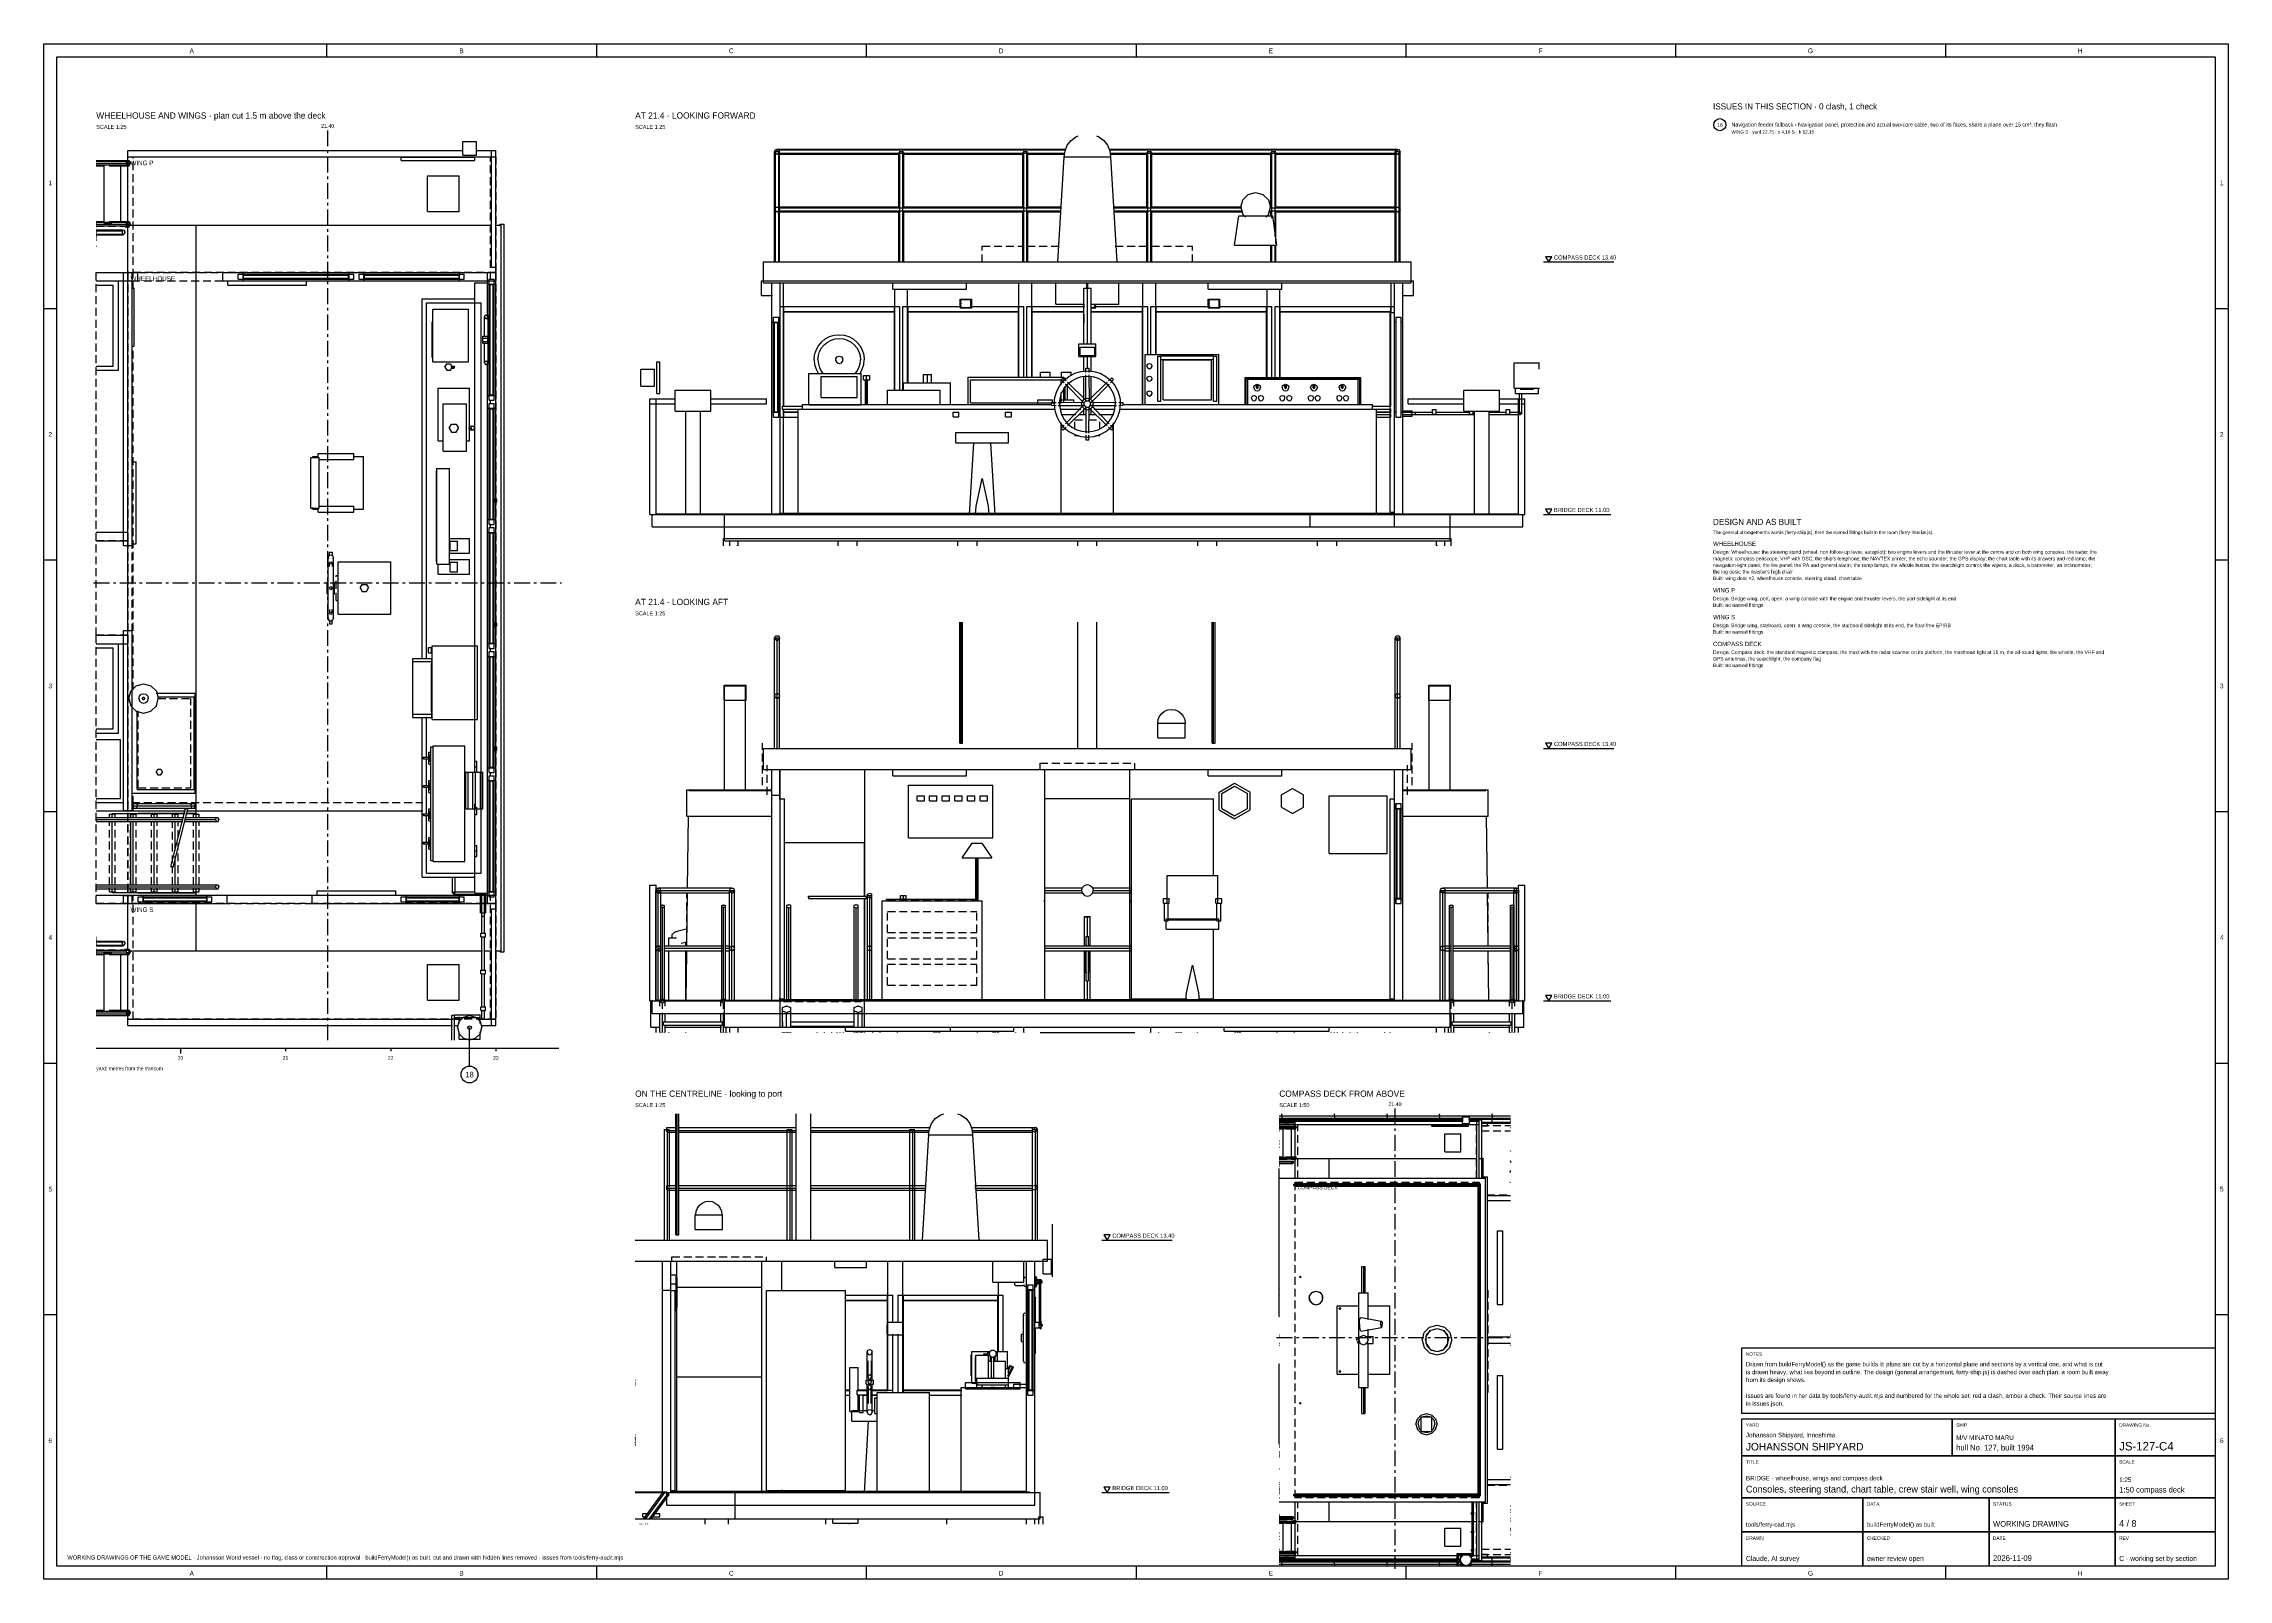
# Model space of a CAD drawing. Extents: x 5 to 836, y 5 to 589.
import ezdxf
from ezdxf.enums import TextEntityAlignment as Align

# ---------------------------------------------------------------- set-up
doc = ezdxf.new("R2010")
doc.units = 0
doc.linetypes.add('CENTER', pattern=[10, 6, -1.5, 1, -1.5])
doc.linetypes.add('DASHED', pattern=[4.5, 3, -1.5])
for name, color, linetype in [('CENTRE', 4, 'CENTER'), ('CHECK', 40, 'CONTINUOUS'), ('CHECK-TEXT', 40, 'CONTINUOUS'), ('CUT', 7, 'CONTINUOUS'), ('DETAIL', 8, 'CONTINUOUS'), ('DIM', 3, 'CONTINUOUS'), ('FRAME', 7, 'CONTINUOUS'), ('GA', 4, 'DASHED'), ('GA-TEXT', 4, 'CONTINUOUS'), ('MARKING', 4, 'DASHED'), ('MARKUP-TEXT', 1, 'CONTINUOUS'), ('OUTLINE', 7, 'CONTINUOUS'), ('TEXT', 7, 'CONTINUOUS'), ('THIN', 7, 'CONTINUOUS')]:
    doc.layers.add(name, color=color, linetype=linetype)

msp = doc.modelspace()

# ---------------------------------------------------------------- linework, layer by layer
at = {"layer": 'CENTRE'}
for p, q in [((113, 556), (113, 209)), ((113, 556), (113, 209)), ((24, 384), (202, 384)), ((519, 184), (519, 9)), ((519, 184), (519, 9)), ((474, 97), (564, 97))]:
    msp.add_line(p, q, dxfattribs=at)
at = {"layer": 'CHECK'}
msp.add_line((167, 200.2), (167, 214.8), dxfattribs=at)
for centre, radius in [((642.6, 558.2), 2.3), ((167, 214.8), 0.7), ((167, 197), 3.2)]:
    msp.add_circle(centre, radius, dxfattribs=at)
at = {"layer": 'CUT'}
for p, q in [((283.05, 547.69), (283.41, 548.81)), ((283.41, 548.81), (284.59, 548.81)), ((284.59, 548.81), (284.95, 547.69)), ((519.05, 547.69), (519.41, 548.81)), ((519.41, 548.81), (520.59, 548.81)), ((520.59, 548.81), (520.95, 547.69)), ((283.05, 547.69), (284, 547)), ((284, 547), (284.95, 547.69)), ((519.05, 547.69), (520, 547)), ((520, 547), (520.95, 547.69)), ((283.05, 525.69), (283.41, 526.81)), ((283.05, 525.69), (284, 525)), ((283.41, 526.81), (284.59, 526.81)), ((284, 525), (284.95, 525.69)), ((284.59, 526.81), (284.95, 525.69)), ((519.05, 525.69), (519.41, 526.81)), ((519.05, 525.69), (520, 525)), ((519.41, 526.81), (520.59, 526.81)), ((520, 525), (520.95, 525.69)), ((520.59, 526.81), (520.95, 525.69)), ((25, 502), (40.84, 502)), ((25, 498.8), (40.84, 498.8)), ((35.4, 398.16), (35.4, 502)), ((37, 498.8), (37, 502)), ((38.6, 398.16), (38.6, 502)), ((40.84, 498.8), (40.84, 502)), ((73.16, 502), (80.84, 502)), ((73.16, 498.8), (73.16, 502)), ((73.16, 498.8), (105, 498.8)), ((75, 497.2), (75, 498.8)), ((79, 501.4), (81, 501.4)), ((79, 499.4), (79, 501.4)), ((79, 499.4), (81, 499.4)), ((80.84, 498.8), (80.84, 502)), ((81, 499.4), (81, 501.4)), ((81, 501), (121, 501)), ((81, 499.8), (121, 499.8)), ((105, 497.2), (105, 498.8)), ((121, 499.4), (121, 501.4)), ((121, 501.4), (123, 501.4)), ((121, 499.4), (123, 499.4)), ((121.16, 502), (126.84, 502)), ((121.16, 498.8), (121.16, 502)), ((121.16, 498.8), (126.84, 498.8)), ((123, 499.4), (123, 501.4)), ((125, 501.4), (127, 501.4)), ((125, 499.4), (125, 501.4)), ((125, 499.4), (127, 499.4)), ((126.84, 498.8), (126.84, 502)), ((127, 499.4), (127, 501.4)), ((127, 501), (163, 501)), ((127, 499.8), (163, 499.8)), ((163, 499.4), (163, 501.4)), ((163, 501.4), (165, 501.4)), ((163, 499.4), (165, 499.4)), ((163.16, 502), (177, 502)), ((163.16, 498.8), (163.16, 502)), ((163.16, 498.8), (177, 498.8)), ((165, 499.4), (165, 501.4)), ((173.8, 497.56), (173.8, 502)), ((174.4, 499.4), (176.4, 499.4)), ((174.4, 497.4), (174.4, 499.4)), ((176.4, 497.4), (176.4, 499.4)), ((177, 497.56), (177, 502)), ((278.8, 498), (278.8, 506)), ((278.8, 506), (525.2, 506)), ((525.2, 498), (525.2, 506)), ((38.6, 496), (39.4, 496)), ((39.4, 474), (39.4, 496)), ((75, 497.2), (105, 497.2)), ((173.8, 497.56), (177, 497.56)), ((174.4, 497.4), (176.4, 497.4)), ((174.8, 455.4), (174.8, 497.4)), ((176, 455.4), (176, 497.4)), ((278.8, 498), (525.2, 498)), ((282, 483.16), (282, 498)), ((285.2, 483.16), (285.2, 498)), ((328, 495.6), (328, 498)), ((328, 495.6), (356, 495.6)), ((356, 495.6), (356, 498)), ((448, 495.6), (448, 498)), ((448, 495.6), (476, 495.6)), ((476, 495.6), (476, 498)), ((518.8, 405.2), (518.8, 498)), ((522, 410), (522, 498)), ((172.68, 485.08), (172.89, 485.59)), ((172.68, 485.08), (172.89, 484.57)), ((172.89, 485.59), (173.4, 485.8)), ((172.89, 484.57), (173.4, 484.36)), ((173.4, 485.8), (173.91, 485.59)), ((173.4, 484.36), (173.91, 484.57)), ((173.91, 485.59), (174.12, 485.08)), ((173.91, 484.57), (174.12, 485.08)), ((282, 483.16), (285.2, 483.16)), ((282.6, 483), (282.6, 485)), ((282.6, 485), (284.6, 485)), ((282.6, 483), (284.6, 483)), ((283, 449), (283, 483)), ((284.2, 449), (284.2, 483)), ((284.6, 483), (284.6, 485)), ((517.2, 410.8), (517.2, 486.8)), ((517.2, 486.8), (518.8, 486.8)), ((38.6, 474), (39.4, 474)), ((172, 477.02), (174, 477.02)), ((172, 475.78), (172, 477.02)), ((172, 475.78), (174, 475.78)), ((174, 475.78), (174, 477.02)), ((172.68, 467.72), (172.84, 468.1)), ((172.68, 467.72), (172.89, 467.21)), ((172.84, 468.1), (172.89, 468.23)), ((172.89, 468.23), (173.4, 468.44)), ((172.89, 467.21), (173.4, 467)), ((173.4, 468.44), (173.91, 468.23)), ((173.4, 467), (173.91, 467.21)), ((173.91, 468.23), (174.12, 467.72)), ((173.91, 467.21), (174.12, 467.72)), ((173.8, 450.36), (173.8, 455.24)), ((173.8, 455.24), (177, 455.24)), ((173.8, 450.36), (177, 450.36)), ((174.4, 455.4), (176.4, 455.4)), ((174.4, 453.4), (174.4, 455.4)), ((174.4, 453.4), (176.4, 453.4)), ((174.4, 450.2), (174.4, 452.2)), ((174.4, 452.2), (176.4, 452.2)), ((174.4, 450.2), (176.4, 450.2)), ((174.8, 408.2), (174.8, 450.2)), ((176, 408.2), (176, 450.2)), ((176.4, 453.4), (176.4, 455.4)), ((176.4, 450.2), (176.4, 452.2)), ((177, 450.36), (177, 455.24)), ((235.6, 410), (235.6, 454)), ((235.6, 454), (238, 454)), ((238, 410), (238, 454)), ((282, 410), (282, 448.84)), ((282, 448.84), (285.2, 448.84)), ((282.6, 449), (284.6, 449)), ((282.6, 447), (282.6, 449)), ((284.6, 447), (284.6, 449)), ((285.2, 410), (285.2, 448.84)), ((350.9, 448.9), (353.1, 448.9)), ((350.9, 447.1), (350.9, 448.9)), ((353.1, 447.1), (353.1, 448.9)), ((370.9, 447.1), (370.9, 448.9)), ((370.9, 448.9), (373.1, 448.9)), ((373.1, 447.1), (373.1, 448.9)), ((399.8, 452), (400.09, 453.1)), ((399.8, 452), (400.09, 450.9)), ((400.09, 453.1), (400.9, 453.91)), ((400.09, 450.9), (400.9, 450.09)), ((400.9, 453.91), (402, 454.2)), ((400.9, 450.09), (402, 449.8)), ((402, 454.2), (403.1, 453.91)), ((402, 449.8), (403.1, 450.09)), ((403.1, 453.91), (403.91, 453.1)), ((403.1, 450.09), (403.91, 450.9)), ((403.91, 453.1), (404.2, 452)), ((403.91, 450.9), (404.2, 452)), ((566, 454), (568.4, 454)), ((566, 410), (566, 454)), ((568.4, 410), (568.4, 454)), ((282.6, 447), (284.6, 447)), ((350.9, 447.1), (353.1, 447.1)), ((352, 437.2), (352, 441.2)), ((352, 441.2), (372, 441.2)), ((370.9, 447.1), (373.1, 447.1)), ((372, 437.2), (372, 441.2)), ((352, 437.2), (372, 437.2)), ((38.6, 430), (40.2, 430)), ((40.2, 398.8), (40.2, 430)), ((176.02, 415.07), (176.02, 415.5)), ((176.05, 415.52), (176.47, 415.52)), ((176.5, 415.07), (176.5, 415.5)), ((176.64, 414.84), (176.64, 415.72)), ((176.7, 415.78), (177.22, 415.78)), ((177.28, 414.84), (177.28, 415.72)), ((359.69, 413.08), (362, 423.6)), ((362, 423.6), (364.31, 413.08)), ((173.8, 403.16), (173.8, 408.04)), ((173.8, 408.04), (177, 408.04)), ((174.4, 408.2), (176.4, 408.2)), ((174.4, 406.2), (174.4, 408.2)), ((176.05, 415.04), (176.47, 415.04)), ((176.4, 406.2), (176.4, 408.2)), ((176.7, 414.78), (177.22, 414.78)), ((177, 403.16), (177, 408.04)), ((235.6, 410), (568.4, 410)), ((236.4, 405.2), (236.4, 410)), ((238, 410.24), (566, 410.24)), ((238, 410.04), (566, 410.04)), ((264, 400), (264, 410)), ((285.2, 410.48), (518.8, 410.48)), ((285.2, 410.28), (518.8, 410.28)), ((359.44, 410), (359.69, 413.08)), ((364.31, 413.08), (364.56, 410)), ((483.6, 410.28), (483.6, 410.48)), ((486.8, 405.2), (486.8, 410.24)), ((517.2, 410.8), (518.8, 410.8)), ((540, 400), (540, 410)), ((567.6, 405.2), (567.6, 410)), ((25, 403.2), (37, 403.2)), ((25, 400), (37, 400)), ((37, 400), (37, 403.2)), ((173.8, 403.16), (177, 403.16)), ((174.4, 406.2), (176.4, 406.2)), ((174.4, 403), (174.4, 405)), ((174.4, 405), (176.4, 405)), ((174.4, 403), (176.4, 403)), ((174.8, 361), (174.8, 403)), ((176, 361), (176, 403)), ((176.4, 403), (176.4, 405)), ((236.4, 405.2), (567.6, 405.2)), ((264, 400), (540, 400)), ((266, 398), (266, 400)), ((269.2, 398), (269.2, 400)), ((534.8, 398), (534.8, 400)), ((538, 398), (538, 400)), ((35.4, 398.16), (38.6, 398.16)), ((38.6, 398.8), (40.2, 398.8)), ((125.4, 382), (126.2, 383.39)), ((126.2, 383.39), (127.8, 383.39)), ((127.8, 383.39), (128.6, 382)), ((125.4, 382), (126.2, 380.61)), ((126.2, 380.61), (127.8, 380.61)), ((127.8, 380.61), (128.6, 382)), ((35.4, 297.2), (35.4, 365.84)), ((35.4, 365.84), (38.6, 365.84)), ((38.6, 297.36), (38.6, 365.84)), ((176.02, 367.87), (176.02, 368.3)), ((176.05, 368.32), (176.47, 368.32)), ((176.05, 367.84), (176.47, 367.84)), ((176.5, 367.87), (176.5, 368.3)), ((176.64, 367.64), (176.64, 368.52)), ((176.7, 368.58), (177.22, 368.58)), ((176.7, 367.58), (177.22, 367.58)), ((177.28, 367.64), (177.28, 368.52)), ((25, 364), (37, 364)), ((25, 360.8), (37, 360.8)), ((37, 360.8), (37, 364)), ((152.8, 360), (170, 360)), ((152.8, 332), (152.8, 360)), ((170, 332), (170, 360)), ((173.8, 355.96), (173.8, 360.84)), ((173.8, 360.84), (177, 360.84)), ((174.4, 361), (176.4, 361)), ((174.4, 359), (174.4, 361)), ((174.4, 359), (176.4, 359)), ((174.4, 355.8), (174.4, 357.8)), ((174.4, 357.8), (176.4, 357.8)), ((176.4, 359), (176.4, 361)), ((176.4, 355.8), (176.4, 357.8)), ((177, 355.96), (177, 360.84)), ((283.05, 362.69), (283.41, 363.81)), ((283.05, 362.69), (284, 362)), ((283.41, 363.81), (284.59, 363.81)), ((284, 362), (284.95, 362.69)), ((284.59, 363.81), (284.95, 362.69)), ((519.05, 362.69), (519.41, 363.81)), ((519.05, 362.69), (520, 362)), ((519.41, 363.81), (520.59, 363.81)), ((520, 362), (520.95, 362.69)), ((520.59, 363.81), (520.95, 362.69)), ((145.4, 332.81), (145.4, 355.2)), ((145.4, 355.2), (152.6, 355.2)), ((145.4, 354), (152.6, 354)), ((152.6, 332.8), (152.6, 355.19)), ((173.8, 355.96), (177, 355.96)), ((174.4, 355.8), (176.4, 355.8)), ((174.8, 313.8), (174.8, 355.8)), ((176, 313.8), (176, 355.8)), ((41.2, 340), (41.44, 340.9)), ((41.44, 340.9), (42.1, 341.56)), ((42.1, 341.56), (43, 341.8)), ((43, 341.8), (43.9, 341.56)), ((43.9, 341.56), (44.56, 340.9)), ((44.56, 340.9), (44.8, 340)), ((283.05, 340.69), (283.41, 341.81)), ((283.41, 341.81), (284.59, 341.81)), ((284.59, 341.81), (284.95, 340.69)), ((519.05, 340.69), (519.41, 341.81)), ((519.41, 341.81), (520.59, 341.81)), ((520.59, 341.81), (520.95, 340.69)), ((41.2, 340), (41.44, 339.1)), ((41.44, 339.1), (42.1, 338.44)), ((42.1, 338.44), (43, 338.2)), ((43, 338.2), (43.9, 338.44)), ((43.9, 338.44), (44.56, 339.1)), ((44.56, 339.1), (44.8, 340)), ((145.4, 334), (152.6, 334)), ((145.4, 332.8), (152.6, 332.8)), ((283.05, 340.69), (284, 340)), ((284, 340), (284.95, 340.69)), ((519.05, 340.69), (520, 340)), ((520, 340), (520.95, 340.69)), ((25, 324.4), (34.2, 324.4)), ((34.2, 302), (34.2, 324.4)), ((152.8, 332), (170, 332)), ((176.02, 320.67), (176.02, 321.1)), ((176.05, 321.12), (176.47, 321.12)), ((176.05, 320.64), (176.47, 320.64)), ((176.5, 320.67), (176.5, 321.1)), ((176.64, 320.44), (176.64, 321.32)), ((176.7, 321.38), (177.22, 321.38)), ((176.7, 320.38), (177.22, 320.38)), ((177.28, 320.44), (177.28, 321.32)), ((278.8, 313), (278.8, 321)), ((278.8, 321), (525.2, 321)), ((525.2, 313), (525.2, 321)), ((173.8, 308.76), (173.8, 313.64)), ((173.8, 313.64), (177, 313.64)), ((173.8, 308.76), (177, 308.76)), ((174.4, 313.8), (176.4, 313.8)), ((174.4, 311.8), (174.4, 313.8)), ((174.4, 311.8), (176.4, 311.8)), ((174.4, 308.6), (174.4, 310.6)), ((174.4, 310.6), (176.4, 310.6)), ((174.4, 308.6), (176.4, 308.6)), ((174.8, 266.6), (174.8, 308.6)), ((176, 266.6), (176, 308.6)), ((176.4, 311.8), (176.4, 313.8)), ((176.4, 308.6), (176.4, 310.6)), ((177, 308.76), (177, 313.64)), ((278.8, 313), (525.2, 313)), ((282, 225), (282, 313)), ((285.2, 220.2), (285.2, 313)), ((328, 310.6), (328, 313)), ((328, 310.6), (356, 310.6)), ((356, 310.6), (356, 313)), ((448, 310.6), (448, 313)), ((448, 310.6), (476, 310.6)), ((476, 310.6), (476, 313)), ((518.8, 298.16), (518.8, 313)), ((522, 298.16), (522, 313)), ((25, 302), (34.2, 302)), ((25, 300.4), (35.4, 300.4)), ((285.2, 301.8), (286.8, 301.8)), ((286.8, 225.8), (286.8, 301.8)), ((519.4, 298), (519.4, 300)), ((519.4, 300), (521.4, 300)), ((521.4, 298), (521.4, 300)), ((25, 297.2), (35.4, 297.2)), ((35.4, 297.36), (38.6, 297.36)), ((518.8, 298.16), (522, 298.16)), ((519.4, 298), (521.4, 298)), ((519.8, 264), (519.8, 298)), ((521, 264), (521, 298)), ((109, 266.8), (139, 266.8)), ((109, 265.2), (109, 266.8)), ((139, 265.2), (139, 266.8)), ((173.8, 266.44), (177, 266.44)), ((173.8, 262), (173.8, 266.44)), ((174.4, 266.6), (176.4, 266.6)), ((174.4, 264.6), (174.4, 266.6)), ((176.4, 264.6), (176.4, 266.6)), ((177, 262), (177, 266.44)), ((235.6, 269), (238, 269)), ((235.6, 225), (235.6, 269)), ((238, 225), (238, 269)), ((399.8, 267), (400.09, 268.1)), ((399.8, 267), (400.09, 265.9)), ((400.09, 268.1), (400.9, 268.91)), ((400.9, 268.91), (402, 269.2)), ((402, 269.2), (403.1, 268.91)), ((403.1, 268.91), (403.91, 268.1)), ((403.91, 268.1), (404.2, 267)), ((403.91, 265.9), (404.2, 267)), ((566, 225), (566, 269)), ((566, 269), (568.4, 269)), ((568.4, 225), (568.4, 269)), ((25, 265.2), (42.84, 265.2)), ((25, 262), (42.84, 262)), ((35.4, 265.04), (38.6, 265.04)), ((35.4, 262), (35.4, 265.04)), ((37, 262), (37, 265.2)), ((38.6, 262), (38.6, 265.04)), ((41, 264.6), (43, 264.6)), ((41, 262.6), (41, 264.6)), ((41, 262.6), (43, 262.6)), ((42.84, 262), (42.84, 265.2)), ((43, 262.6), (43, 264.6)), ((43, 264.2), (67, 264.2)), ((43, 263), (67, 263)), ((67, 262.6), (67, 264.6)), ((67, 264.6), (69, 264.6)), ((67, 262.6), (69, 262.6)), ((67.16, 265.2), (74.84, 265.2)), ((67.16, 262), (67.16, 265.2)), ((67.16, 262), (74.84, 262)), ((69, 262.6), (69, 264.6)), ((74.84, 262), (74.84, 265.2)), ((107.16, 265.2), (142.84, 265.2)), ((107.16, 262), (107.16, 265.2)), ((107.16, 262), (142.84, 262)), ((141, 264.6), (143, 264.6)), ((141, 262.6), (141, 264.6)), ((141, 262.6), (143, 262.6)), ((142.84, 262), (142.84, 265.2)), ((143, 262.6), (143, 264.6)), ((143, 264.2), (163, 264.2)), ((143, 263), (163, 263)), ((163, 262.6), (163, 264.6)), ((163, 264.6), (165, 264.6)), ((163, 262.6), (165, 262.6)), ((163.16, 262), (163.16, 265.2)), ((163.16, 265.2), (177, 265.2)), ((163.16, 262), (177, 262)), ((165, 262.6), (165, 264.6)), ((174.4, 264.6), (176.4, 264.6)), ((400.09, 265.9), (400.9, 265.09)), ((400.9, 265.09), (402, 264.8)), ((402, 264.8), (403.1, 265.09)), ((403.1, 265.09), (403.91, 265.9)), ((430.9, 262.1), (430.9, 263.9)), ((430.9, 263.9), (433.1, 263.9)), ((430.9, 262.1), (433.1, 262.1)), ((433.1, 262.1), (433.1, 263.9)), ((450.9, 263.9), (453.1, 263.9)), ((450.9, 262.1), (450.9, 263.9)), ((450.9, 262.1), (453.1, 262.1)), ((453.1, 262.1), (453.1, 263.9)), ((518.8, 225), (518.8, 263.84)), ((518.8, 263.84), (522, 263.84)), ((519.4, 264), (521.4, 264)), ((519.4, 262), (519.4, 264)), ((519.4, 262), (521.4, 262)), ((521.4, 262), (521.4, 264)), ((522, 225), (522, 263.84)), ((432, 252.2), (432, 256.2)), ((432, 256.2), (452, 256.2)), ((432, 252.2), (452, 252.2)), ((452, 252.2), (452, 256.2)), ((439.69, 228.08), (442, 238.6)), ((442, 238.6), (444.31, 228.08)), ((235.6, 225), (568.4, 225)), ((236.4, 220.2), (236.4, 225)), ((238, 225.24), (566, 225.24)), ((238, 225.04), (566, 225.04)), ((264, 215), (264, 225)), ((285.2, 225.8), (286.8, 225.8)), ((285.2, 225.48), (518.8, 225.48)), ((285.2, 225.28), (518.8, 225.28)), ((317.2, 220.2), (317.2, 225.24)), ((320.4, 225.28), (320.4, 225.48)), ((439.44, 225), (439.69, 228.08)), ((444.31, 228.08), (444.56, 225)), ((540, 215), (540, 225)), ((567.6, 220.2), (567.6, 225)), ((236.4, 220.2), (567.6, 220.2)), ((264, 215), (540, 215)), ((266, 213), (266, 215)), ((269.2, 213), (269.2, 215)), ((534.8, 213), (534.8, 215)), ((538, 213), (538, 215)), ((291.23, 134), (291.23, 182)), ((296.77, 134), (296.77, 182)), ((341.63, 174), (341.92, 176.28)), ((341.92, 176.28), (342.75, 178.4)), ((342.75, 178.4), (343.84, 179.9)), ((343.84, 179.9), (344.14, 180.22)), ((344.14, 180.22), (346.28, 181.62)), ((346.28, 181.62), (347.36, 182)), ((352.64, 182), (353.72, 181.62)), ((353.72, 181.62), (355.86, 180.22)), ((355.89, 180.19), (356.16, 179.9)), ((356.16, 179.9), (357.25, 178.4)), ((357.25, 178.4), (358.08, 176.28)), ((358.08, 176.28), (358.37, 174)), ((381.19, 176.59), (382.31, 176.95)), ((381.19, 175.41), (381.19, 176.59)), ((381.19, 175.41), (382.31, 175.05)), ((382.31, 176.95), (383, 176)), ((382.31, 175.05), (383, 176)), ((339.34, 134), (341.74, 174)), ((341.74, 174), (358.26, 174)), ((358.26, 174), (360.66, 134)), ((381.19, 154.59), (382.31, 154.95)), ((381.19, 153.41), (381.19, 154.59)), ((381.19, 153.41), (382.31, 153.05)), ((382.31, 154.95), (383, 154)), ((382.31, 153.05), (383, 154)), ((230, 134), (386.8, 134)), ((386.8, 126), (386.8, 134)), ((388.8, 120), (388.8, 140)), ((230, 126), (386.8, 126)), ((240.4, 114.96), (240.4, 126)), ((243.6, 114.96), (243.6, 126)), ((366, 118), (366, 126)), ((377.8, 118), (377.8, 126)), ((378.8, 115.16), (378.8, 126)), ((382, 115.16), (382, 126)), ((385.2, 121.2), (385.2, 126.8)), ((385.2, 126.8), (388.4, 126.8)), ((388.4, 121.2), (388.4, 126.8)), ((366, 118), (377.8, 118)), ((379.4, 117), (381.4, 117)), ((379.4, 115), (379.4, 117)), ((381.4, 115), (381.4, 117)), ((382.12, 120.2), (382.5, 120.2)), ((382.52, 119.71), (382.84, 119.71)), ((382.52, 119.32), (382.52, 119.64)), ((382.52, 119.25), (382.84, 119.25)), ((382.52, 117.15), (382.84, 117.15)), ((382.52, 116.76), (382.52, 117.08)), ((382.52, 116.69), (382.84, 116.69)), ((382.56, 116.26), (382.56, 120.14)), ((382.84, 119.31), (382.84, 119.7)), ((382.84, 116.75), (382.84, 117.14)), ((385.2, 121.2), (388.4, 121.2)), ((240.4, 114.96), (243.6, 114.96)), ((378.8, 115.16), (382, 115.16)), ((379.4, 115), (381.4, 115)), ((379.8, 77), (379.8, 115)), ((381, 77), (381, 115)), ((382.06, 116.2), (382.44, 116.2)), ((325.8, 98.4), (325.8, 101.6)), ((326, 102.8), (332, 102.8)), ((326, 98), (326, 102.8)), ((332, 98), (332, 102.8)), ((318.2, 91.4), (318.49, 92.11)), ((318.49, 92.11), (319.2, 92.4)), ((319.2, 92.4), (319.91, 92.11)), ((319.91, 92.11), (320.2, 91.4)), ((326, 98), (332, 98)), ((318.2, 91.4), (318.48, 90.74)), ((318.49, 90.7), (319.18, 90.41)), ((319.2, 90.4), (319.87, 90.68)), ((319.91, 90.7), (320.2, 91.4)), ((317.8, 80.75), (320.6, 80.75)), ((317.8, 79.25), (317.8, 80.75)), ((317.8, 79.25), (320.6, 79.25)), ((318.57, 80), (318.74, 79.58)), ((318.58, 82), (318.74, 81.42)), ((318.58, 80.02), (318.75, 80.45)), ((318.58, 78), (318.76, 77.38)), ((318.59, 78.07), (318.76, 78.63)), ((318.6, 82.07), (318.76, 82.62)), ((318.75, 79.55), (319.18, 79.38)), ((318.76, 81.37), (319.17, 81.13)), ((318.76, 77.38), (319.13, 77.16)), ((318.78, 80.46), (319.2, 80.63)), ((318.79, 78.65), (319.2, 78.89)), ((318.82, 82.66), (319.2, 82.87)), ((319.2, 81.11), (319.61, 81.35)), ((319.2, 79.37), (319.62, 79.54)), ((319.2, 77.13), (319.58, 77.34)), ((319.22, 80.62), (319.65, 80.45)), ((319.23, 78.87), (319.64, 78.63)), ((319.27, 82.84), (319.64, 82.62)), ((319.64, 82.62), (319.82, 82)), ((319.64, 81.37), (319.81, 81.93)), ((319.64, 77.38), (319.8, 77.93)), ((319.65, 79.55), (319.82, 79.98)), ((319.66, 80.42), (319.83, 80)), ((319.66, 78.58), (319.82, 78)), ((320.6, 79.25), (320.6, 80.75)), ((322, 76), (342, 76)), ((322, 38), (322, 76)), ((342, 38), (342, 76)), ((354, 78), (378.8, 78)), ((354, 38), (354, 78)), ((355.6, 79.8), (376.4, 79.8)), ((355.6, 77.4), (355.6, 79.8)), ((355.6, 77.4), (376.4, 77.4)), ((374, 79.2), (378.8, 79.2)), ((374, 78), (374, 79.2)), ((376.4, 77.4), (376.4, 79.8)), ((378.8, 38), (378.8, 79.2)), ((378.8, 76.84), (382, 76.84)), ((379.4, 77), (381.4, 77)), ((379.4, 75), (379.4, 77)), ((379.4, 75), (381.4, 75)), ((381.4, 75), (381.4, 77)), ((382, 33.2), (382, 76.84)), ((318.2, 68.6), (318.49, 69.3)), ((318.2, 68.6), (318.49, 67.89)), ((318.49, 67.89), (319.2, 67.6)), ((318.53, 69.32), (319.2, 69.6)), ((319.2, 67.6), (319.91, 67.89)), ((319.22, 69.59), (319.91, 69.3)), ((319.91, 67.89), (320.2, 68.6)), ((319.92, 69.26), (320.2, 68.6)), ((321.2, 74), (322, 74)), ((321.2, 68), (321.2, 74)), ((321.2, 68), (322, 68)), ((230, 38.32), (242, 38.32)), ((230, 38.12), (242, 38.12)), ((230, 38), (384, 38)), ((242, 38.12), (242, 38.32)), ((242, 33.2), (242, 38)), ((243.6, 38.28), (243.6, 38.48)), ((243.6, 38.48), (378.8, 38.48)), ((243.6, 38.28), (378.8, 38.28)), ((244, 38.24), (380, 38.24)), ((244, 38.04), (244, 38.17)), ((244, 38.04), (380, 38.04)), ((268, 28), (268, 38)), ((380, 38.11), (380, 38.24)), ((384, 28), (384, 38)), ((230, 28), (384, 28)), ((242, 33.2), (382, 33.2)), ((378.8, 26), (378.8, 28)), ((382, 26), (382, 28)), ((383.6, 28.8), (385.2, 28.8)), ((383.6, 26), (383.6, 28.8)), ((385.2, 26), (385.2, 28.8))]:
    msp.add_line(p, q, dxfattribs=at)
at = {"layer": 'DETAIL'}
for p, q in [((164.4, 551.8), (169.6, 551.8)), ((164.4, 546.6), (164.4, 551.8)), ((169.6, 546.6), (169.6, 551.8)), ((283.05, 547.69), (283.41, 548.81)), ((283.41, 548.81), (284.59, 548.81)), ((284, 547.8), (284, 548.95)), ((284, 548.95), (393.88, 548.95)), ((284, 548.59), (393.74, 548.59)), ((284.59, 548.81), (284.71, 548.44)), ((410.12, 548.95), (520, 548.95)), ((410.26, 548.59), (520, 548.59)), ((519.29, 548.44), (519.41, 548.81)), ((519.41, 548.81), (520.59, 548.81)), ((520, 547.8), (520, 548.95)), ((520.59, 548.81), (520.95, 547.69)), ((25, 544.64), (37.48, 544.64)), ((25, 544.29), (37.32, 544.29)), ((25, 543.6), (36.35, 543.6)), ((25, 543.2), (25.13, 543.2)), ((25, 542.91), (37.32, 542.91)), ((25, 542.56), (28.19, 542.56)), ((27.95, 520.8), (27.95, 543.06)), ((29.86, 542.56), (37.48, 542.56)), ((34.35, 521.22), (34.35, 542.78)), ((36.25, 544.06), (36.52, 544.64)), ((36.25, 543.14), (36.52, 542.56)), ((36.35, 543.6), (36.68, 544.29)), ((36.35, 543.6), (36.68, 542.91)), ((37, 544.1), (37, 548.4)), ((37, 548.4), (164.55, 548.4)), ((37, 547.6), (37.14, 547.6)), ((37, 546), (177, 546)), ((37, 520.87), (37, 543.12)), ((37.23, 543.6), (37.65, 543.6)), ((37.32, 544.29), (37.65, 543.6)), ((37.32, 542.91), (37.65, 543.6)), ((37.48, 544.64), (37.97, 543.6)), ((37.48, 542.56), (37.97, 543.6)), ((141, 545.8), (169, 545.8)), ((141, 544.6), (141, 545.8)), ((141, 544.6), (169, 544.6)), ((164.4, 546.6), (169.6, 546.6)), ((169, 544.6), (169, 545.8)), ((169.45, 548.4), (177, 548.4)), ((175.4, 504), (175.4, 548.4)), ((176.86, 547.6), (177, 547.6)), ((177, 415.61), (177, 548.4)), ((283.05, 548), (284.95, 548)), ((283.05, 506), (283.05, 548)), ((283.05, 547.69), (283.15, 547.61)), ((283.41, 506), (283.41, 548)), ((284.59, 506), (284.59, 548)), ((284.84, 547.41), (393.46, 547.41)), ((284.84, 547.05), (330.75, 547.05)), ((284.95, 506), (284.95, 548)), ((330.25, 526.51), (330.25, 547.58)), ((330.37, 548), (332.03, 548)), ((330.61, 506), (330.61, 548)), ((331.73, 547.05), (377.92, 547.05)), ((331.79, 506), (331.79, 548)), ((332.15, 526.51), (332.15, 547.58)), ((377.45, 526.51), (377.45, 547.58)), ((377.57, 548), (379.23, 548)), ((377.81, 506), (377.81, 548)), ((378.9, 547.05), (393.46, 547.05)), ((378.99, 506), (378.99, 548)), ((379.35, 526.51), (379.35, 547.58)), ((393.2, 546), (410.8, 546)), ((410.54, 547.41), (519.16, 547.41)), ((410.54, 547.05), (425.1, 547.05)), ((424.65, 526.51), (424.65, 547.58)), ((424.77, 548), (426.43, 548)), ((425.01, 506), (425.01, 548)), ((426.08, 547.05), (472.27, 547.05)), ((426.19, 506), (426.19, 548)), ((426.55, 526.51), (426.55, 547.58)), ((471.85, 526.51), (471.85, 547.58)), ((471.97, 548), (473.63, 548)), ((472.21, 522.6), (472.21, 548)), ((473.25, 547.05), (519.16, 547.05)), ((473.39, 515.63), (473.39, 548)), ((473.75, 526.51), (473.75, 547.58)), ((519.05, 548), (520.95, 548)), ((519.05, 506), (519.05, 548)), ((519.41, 506), (519.41, 548)), ((520.59, 506), (520.59, 548)), ((520.85, 547.61), (520.95, 547.69)), ((520.95, 506), (520.95, 548)), ((151, 538.8), (163, 538.8)), ((151, 525.2), (151, 538.8)), ((163, 525.2), (163, 538.8)), ((463.2, 531.65), (466, 532.4)), ((466, 532.4), (468.8, 531.65)), ((151, 525.2), (163, 525.2)), ((283.05, 525.69), (283.17, 526.06)), ((283.05, 525.69), (283.15, 525.61)), ((284.84, 526.95), (330.75, 526.95)), ((284.84, 526.59), (392.06, 526.59)), ((284.84, 525.41), (392.06, 525.41)), ((284.84, 525.05), (330.75, 525.05)), ((330.25, 506), (330.25, 525.53)), ((331.73, 526.95), (377.92, 526.95)), ((331.73, 525.05), (377.92, 525.05)), ((332.15, 506), (332.15, 525.53)), ((377.45, 506), (377.45, 525.53)), ((378.9, 526.95), (392.06, 526.95)), ((378.9, 525.05), (392.06, 525.05)), ((379.35, 506), (379.35, 525.53)), ((411.94, 526.95), (425.1, 526.95)), ((411.94, 526.59), (460.79, 526.59)), ((411.94, 525.41), (460.93, 525.41)), ((411.94, 525.05), (425.1, 525.05)), ((424.65, 506), (424.65, 525.53)), ((426.08, 526.95), (460.51, 526.95)), ((426.08, 525.05), (461.07, 525.05)), ((426.55, 506), (426.55, 525.53)), ((459.6, 523.6), (472.4, 523.6)), ((460.4, 526.8), (461.15, 529.6)), ((460.4, 526.8), (461.15, 524)), ((461.15, 529.6), (463.2, 531.65)), ((461.15, 524), (462.13, 523.02)), ((468.8, 531.65), (470.85, 529.6)), ((469.87, 523.02), (470.85, 524)), ((470.85, 529.6), (471.6, 526.8)), ((470.85, 524), (471.6, 526.8)), ((470.87, 525.05), (472.27, 525.05)), ((471.01, 525.41), (519.16, 525.41)), ((471.29, 526.59), (519.16, 526.59)), ((471.43, 526.95), (472.27, 526.95)), ((471.85, 523.44), (471.85, 525.53)), ((473.25, 526.95), (519.16, 526.95)), ((473.25, 525.05), (519.16, 525.05)), ((473.75, 512.84), (473.75, 525.53)), ((520.83, 526.06), (520.95, 525.69)), ((520.85, 525.61), (520.95, 525.69)), ((25, 521.44), (28.19, 521.44)), ((25, 521.09), (37.32, 521.09)), ((25, 520.8), (25.13, 520.8)), ((25, 520.4), (36.35, 520.4)), ((25, 520), (25.14, 520)), ((25, 519.71), (37.32, 519.71)), ((25, 519.36), (25.14, 519.36)), ((25, 518.15), (35, 518.15)), ((25, 518), (25.14, 518)), ((25, 517.79), (35, 517.79)), ((25, 517.4), (25.14, 517.4)), ((25, 517.2), (25.14, 517.2)), ((25, 517), (25.14, 517)), ((25, 516.61), (35, 516.61)), ((25, 516.25), (35, 516.25)), ((25, 515.8), (25.14, 515.8)), ((25, 515.4), (25.14, 515.4)), ((27.95, 520.8), (30.88, 520.8)), ((29.86, 521.44), (37.48, 521.44)), ((34.19, 517.79), (35.31, 518.15)), ((34.19, 516.61), (35.31, 516.25)), ((34.2, 517.66), (34.2, 517.79)), ((34.2, 516.61), (34.2, 516.74)), ((35, 516.25), (35, 518.15)), ((35.31, 518.15), (36, 517.2)), ((35.31, 516.25), (36, 517.2)), ((35.82, 519.36), (37.48, 519.36)), ((36.25, 520.86), (36.52, 521.44)), ((36.25, 519.94), (36.52, 519.36)), ((36.35, 520.4), (36.68, 521.09)), ((36.35, 520.4), (36.68, 519.71)), ((37, 297.2), (37, 519.89)), ((37.23, 520.4), (37.65, 520.4)), ((37.29, 520), (175.5, 520)), ((37.32, 521.09), (37.65, 520.4)), ((37.32, 519.71), (37.65, 520.4)), ((37.48, 521.44), (37.97, 520.4)), ((37.48, 519.36), (37.97, 520.4)), ((63, 294.67), (63, 520)), ((176.9, 520), (179, 520)), ((178.6, 520.4), (180.2, 520.4)), ((178.6, 519.84), (178.6, 520.4)), ((179, 244), (179, 520)), ((180.2, 243.6), (180.2, 520.4)), ((25, 514.8), (25.14, 514.8)), ((25, 514.28), (25.14, 514.28)), ((25, 512), (25.14, 512)), ((458, 512.4), (474, 512.4)), ((471.85, 506), (471.85, 512.56)), ((472.21, 506), (472.21, 512.56)), ((473.39, 506), (473.39, 512.56)), ((473.75, 506), (473.75, 512.56)), ((25, 502), (40.84, 502)), ((25, 498.8), (40.84, 498.8)), ((33.4, 464.8), (33.4, 498.8)), ((35.4, 398.16), (35.4, 502)), ((38.6, 398.16), (38.6, 502)), ((40.84, 498.8), (40.84, 502)), ((73.16, 502), (177, 502)), ((73.16, 498.8), (73.16, 502)), ((73.16, 498.8), (174.48, 498.8)), ((75, 497.2), (75, 498.8)), ((79, 501.4), (121, 501.4)), ((79, 499.4), (79, 501.4)), ((79, 499.4), (121, 499.4)), ((80.84, 498.8), (80.84, 502)), ((81, 499.4), (81, 501.4)), ((81, 501), (121, 501)), ((81, 499.8), (121, 499.8)), ((105, 497.2), (105, 498.8)), ((121, 499.4), (121, 501.4)), ((121.13, 501.4), (123, 501.4)), ((121.13, 499.4), (123, 499.4)), ((121.16, 498.8), (121.16, 502)), ((123, 499.4), (123, 501.4)), ((125, 501.4), (126.87, 501.4)), ((125, 499.4), (125, 501.4)), ((125, 499.4), (126.87, 499.4)), ((126.84, 498.8), (126.84, 502)), ((127, 499.4), (127, 501.4)), ((127, 501.4), (165, 501.4)), ((127, 501), (163, 501)), ((127, 499.8), (163, 499.8)), ((127, 499.4), (165, 499.4)), ((163, 499.4), (163, 501.4)), ((163.16, 498.8), (163.16, 502)), ((165, 499.4), (165, 501.4)), ((173.8, 485), (173.8, 502)), ((174.4, 499.4), (176.4, 499.4)), ((174.4, 497.53), (174.4, 499.4)), ((175.4, 504), (177, 504)), ((176.3, 498.8), (177, 498.8)), ((176.4, 497.53), (176.4, 499.4)), ((278, 493.2), (278, 498.8)), ((278, 498.8), (526, 498.8)), ((278.8, 498.69), (278.8, 506)), ((278.8, 506), (525.2, 506)), ((284, 506), (284, 506.14)), ((331.2, 506), (331.2, 506.14)), ((378.4, 506), (378.4, 506.14)), ((425.6, 506), (425.6, 506.14)), ((472.8, 506), (472.8, 506.14)), ((520, 506), (520, 506.14)), ((525.2, 498.69), (525.2, 506)), ((526, 493.2), (526, 498.8)), ((25, 497.2), (31.4, 497.2)), ((31.4, 466.4), (31.4, 497.2)), ((38.6, 496), (39.4, 496)), ((39.4, 474), (39.4, 496)), ((75, 497.2), (105, 497.2)), ((149, 492), (169.06, 492)), ((149, 355.13), (149, 492)), ((150.6, 490.4), (171.4, 490.4)), ((150.6, 355.06), (150.6, 490.4)), ((169, 498), (173.8, 498)), ((169, 311.9), (169, 498)), ((171.4, 273.6), (171.4, 490.4)), ((173.66, 492), (173.8, 492)), ((173.8, 497.56), (177, 497.56)), ((174.4, 497.4), (176.4, 497.4)), ((174.4, 455.4), (174.4, 497.4)), ((174.8, 455.4), (174.8, 497.4)), ((176, 455.4), (176, 497.4)), ((176.4, 455.4), (176.4, 497.4)), ((278, 493.2), (282.2, 493.2)), ((282, 410), (282, 498)), ((282, 498), (522, 498)), ((285.2, 410), (285.2, 498)), ((286.44, 451.13), (286.44, 498)), ((328, 495.6), (328, 498)), ((328, 495.6), (356, 495.6)), ((328.76, 497.86), (328.76, 498)), ((328.76, 457.01), (328.76, 495.78)), ((333.64, 497.86), (333.64, 498)), ((333.64, 459.81), (333.64, 495.78)), ((353.66, 490.28), (353.72, 490.34)), ((353.72, 490.34), (353.8, 490.36)), ((353.8, 490.36), (353.88, 490.34)), ((353.88, 490.34), (353.94, 490.28)), ((356, 495.6), (356, 498)), ((375.96, 462.04), (375.96, 498)), ((380.84, 462.04), (380.84, 498)), ((390, 490), (390, 498)), ((400.61, 496), (403.39, 496)), ((400.61, 474.73), (400.61, 496)), ((401.79, 495.91), (401.79, 498)), ((402, 474.73), (402, 498)), ((402.21, 495.91), (402.21, 498)), ((403.39, 474.73), (403.39, 496)), ((414, 490), (414, 498)), ((423.16, 451.69), (423.16, 498)), ((428.04, 470.72), (428.04, 498)), ((448, 495.6), (448, 498)), ((448, 495.6), (476, 495.6)), ((448.06, 490.28), (448.12, 490.34)), ((448.12, 490.34), (448.2, 490.36)), ((448.2, 490.36), (448.28, 490.34)), ((448.28, 490.34), (448.34, 490.28)), ((470.36, 497.86), (470.36, 498)), ((470.36, 461.9), (470.36, 495.78)), ((475.24, 497.86), (475.24, 498)), ((475.24, 461.9), (475.24, 495.78)), ((476, 495.6), (476, 498)), ((517.56, 486.67), (517.56, 498)), ((518.8, 405.2), (518.8, 498)), ((521.8, 493.2), (526, 493.2)), ((522, 410), (522, 498)), ((153, 488), (166.6, 488)), ((153, 468), (153, 488)), ((166.6, 468), (166.6, 488)), ((282, 483.16), (285.2, 483.16)), ((282.6, 447), (282.6, 485)), ((282.6, 485), (284.6, 485)), ((282.6, 483), (284.6, 483)), ((283, 449), (283, 483)), ((284.2, 449), (284.2, 483)), ((284.59, 447), (284.59, 485)), ((285, 489), (330.6, 489)), ((286.44, 487.16), (328.76, 487.16)), ((286.6, 451.05), (286.6, 489)), ((286.6, 487), (328.6, 487)), ((328.6, 457.05), (328.6, 489)), ((330.61, 457.05), (330.61, 489)), ((331.79, 457.05), (331.79, 489)), ((331.8, 489), (353.68, 489)), ((333.64, 487.16), (375.96, 487.16)), ((333.8, 459.84), (333.8, 489)), ((333.8, 487), (375.8, 487)), ((353.64, 490.2), (353.66, 490.28)), ((353.64, 490.2), (353.66, 490.12)), ((353.66, 490.12), (353.72, 490.06)), ((353.72, 490.06), (353.8, 490.04)), ((353.8, 490.04), (353.88, 490.06)), ((353.88, 490.06), (353.94, 490.12)), ((353.94, 490.28), (353.96, 490.2)), ((353.94, 490.12), (353.96, 490.2)), ((357.88, 489), (377.8, 489)), ((375.8, 462.07), (375.8, 489)), ((377.81, 462.07), (377.81, 489)), ((378.99, 462.07), (378.99, 489)), ((379, 489), (400.74, 489)), ((380.84, 487.16), (400.67, 487.16)), ((381, 462.07), (381, 489)), ((381, 487), (400.74, 487)), ((390, 490), (400.74, 490)), ((400.8, 482.8), (400.8, 486)), ((403.26, 490), (414, 490)), ((403.26, 487), (423, 487)), ((403.33, 487.16), (423.16, 487.16)), ((405.08, 489), (425, 489)), ((423, 451.6), (423, 489)), ((425.01, 470.72), (425.01, 489)), ((426.19, 470.72), (426.19, 489)), ((426.2, 489), (448.08, 489)), ((428.04, 487.16), (470.36, 487.16)), ((428.2, 470.65), (428.2, 489)), ((428.2, 487), (470.2, 487)), ((448.04, 490.2), (448.06, 490.28)), ((448.04, 490.2), (448.06, 490.12)), ((448.06, 490.12), (448.12, 490.06)), ((448.12, 490.06), (448.2, 490.04)), ((448.2, 490.04), (448.28, 490.06)), ((448.28, 490.06), (448.34, 490.12)), ((448.34, 490.28), (448.36, 490.2)), ((448.34, 490.12), (448.36, 490.2)), ((452.28, 489), (472.2, 489)), ((470.2, 461.85), (470.2, 489)), ((472.21, 461.93), (472.21, 489)), ((473.39, 461.93), (473.39, 489)), ((473.4, 489), (519, 489)), ((475.24, 487.16), (517.56, 487.16)), ((475.4, 461.85), (475.4, 489)), ((475.4, 487), (517.4, 487)), ((517.2, 410.8), (517.2, 486.8)), ((517.2, 486.8), (518.8, 486.8)), ((517.4, 451.05), (517.4, 489)), ((518.8, 483.16), (519.5, 483.16)), ((519.4, 485), (521.4, 485)), ((519.4, 483), (519.53, 483)), ((519.41, 447), (519.41, 485)), ((521.27, 483), (521.4, 483)), ((521.3, 483.16), (522, 483.16)), ((521.4, 447), (521.4, 485)), ((38.6, 474), (39.4, 474)), ((172, 475.07), (172, 477.73)), ((174, 475.07), (174, 477.73)), ((398.8, 470), (398.8, 474.8)), ((398.8, 474.8), (405.2, 474.8)), ((405.2, 470), (405.2, 474.8)), ((25, 466.4), (31.4, 466.4)), ((153, 468), (166.6, 468)), ((157.6, 466), (158.3, 467.21)), ((157.6, 466), (158.3, 464.79)), ((158.3, 467.21), (159.7, 467.21)), ((159.7, 467.21), (160.4, 466)), ((159.7, 464.79), (160.4, 466)), ((159.83, 466.4), (161.1, 466.4)), ((159.83, 465.58), (160.97, 465.58)), ((160.01, 466), (161.34, 466)), ((161.3, 466.31), (161.35, 466.21)), ((161.3, 465.69), (161.35, 465.79)), ((173.8, 262), (173.8, 467.79)), ((238.2, 456), (238.2, 468)), ((238.2, 468), (239.4, 468)), ((239.4, 456), (239.4, 468)), ((306.27, 469.23), (306.78, 469.93)), ((306.27, 468.37), (306.27, 469.23)), ((306.27, 468.37), (306.78, 467.67)), ((306.78, 469.93), (307.6, 470.2)), ((306.78, 467.67), (307.6, 467.4)), ((307.6, 470.2), (308.42, 469.93)), ((307.6, 467.4), (308.42, 467.67)), ((308.42, 469.93), (308.93, 469.23)), ((308.42, 467.67), (308.93, 468.37)), ((308.93, 468.37), (308.93, 469.23)), ((398.8, 470), (405.2, 470)), ((400.61, 464.23), (400.61, 470.11)), ((401.48, 465.6), (402.52, 465.6)), ((402, 465.49), (402, 470.11)), ((403.39, 464.23), (403.39, 470.11)), ((424, 451.64), (424, 470.8)), ((424, 470.8), (452, 470.8)), ((424.6, 466.4), (424.89, 467.11)), ((424.61, 466.41), (424.9, 465.7)), ((424.89, 467.11), (425.6, 467.4)), ((424.89, 465.69), (425.6, 465.4)), ((425.6, 467.4), (426.31, 467.11)), ((425.6, 465.4), (426.31, 465.69)), ((426.3, 465.7), (426.59, 466.41)), ((426.31, 467.11), (426.6, 466.4)), ((428.8, 470.2), (430, 470.2)), ((428.8, 453), (428.8, 470.2)), ((430, 453), (430, 470.3)), ((430, 470.3), (450, 470.3)), ((430, 468.9), (450, 468.9)), ((450, 453), (450, 470.3)), ((450, 470.2), (451.2, 470.2)), ((451.2, 453), (451.2, 470.2)), ((452, 451.64), (452, 470.8)), ((564.3, 458), (564.3, 467.6)), ((564.3, 467.6), (574, 467.6)), ((564.4, 458), (564.4, 467.6)), ((565.3, 467.46), (565.3, 467.6)), ((25, 464.8), (33.4, 464.8)), ((155, 458), (167, 458)), ((155, 438), (155, 458)), ((158.3, 464.8), (159.7, 464.8)), ((167, 438), (167, 458)), ((232.2, 458.8), (232.2, 465.2)), ((232.2, 465.2), (237.4, 465.2)), ((232.2, 458.8), (237.4, 458.8)), ((237.4, 458.8), (237.4, 465.2)), ((245.2, 457.2), (258.8, 457.2)), ((245.2, 449.2), (245.2, 457.2)), ((258.8, 449.2), (258.8, 457.2)), ((296, 451.6), (296, 463.6)), ((296, 463.6), (316, 463.6)), ((316, 451.6), (316, 463.6)), ((316.79, 462.8), (319.21, 462.8)), ((316.79, 461.2), (316.79, 462.8)), ((316.79, 461.2), (319.21, 461.2)), ((317.58, 461.24), (318, 461.28)), ((317.58, 451.64), (317.58, 461.24)), ((317.58, 461.16), (318, 461.12)), ((318, 451.74), (318, 462.8)), ((318, 461.28), (318.42, 461.24)), ((318, 461.12), (318.42, 461.16)), ((318.42, 451.64), (318.42, 461.24)), ((319.21, 461.2), (319.21, 462.8)), ((326, 451.66), (326, 457.2)), ((326, 457.2), (346, 457.2)), ((332, 457.08), (332, 460)), ((332, 460), (350, 460)), ((339.64, 463.2), (342.76, 463.2)), ((339.64, 460), (339.64, 463.2)), ((341.2, 460), (341.2, 463.2)), ((342.76, 460), (342.76, 463.2)), ((346, 451.66), (346, 457.2)), ((350, 451.67), (350, 460)), ((356.6, 451.68), (356.6, 462.2)), ((356.6, 462.2), (393, 462.2)), ((384.2, 462.11), (384.2, 464.13)), ((387.8, 462.11), (387.8, 464.13)), ((392.02, 461.25), (392.75, 461.98)), ((392.2, 462.11), (392.2, 464.13)), ((393, 461.23), (393, 462.2)), ((393, 452.51), (393, 458.18)), ((395.8, 462.66), (395.8, 464.13)), ((400.61, 453.88), (400.61, 462.55)), ((403.39, 453.88), (403.39, 462.55)), ((411.25, 461.98), (411.98, 461.25)), ((424.6, 461.6), (424.89, 462.31)), ((424.6, 461.6), (424.89, 460.89)), ((424.89, 462.31), (425.6, 462.6)), ((424.89, 460.89), (425.6, 460.6)), ((425.6, 462.6), (426.31, 462.31)), ((425.6, 460.6), (426.31, 460.89)), ((426.31, 462.31), (426.6, 461.6)), ((426.31, 460.89), (426.6, 461.6)), ((462, 451.64), (462, 462)), ((462, 462), (506, 462)), ((462.4, 451.62), (462.4, 461.6)), ((462.4, 461.6), (505.6, 461.6)), ((465.32, 458.2), (465.49, 458.84)), ((465.32, 458.2), (465.49, 457.56)), ((465.49, 458.84), (465.96, 459.31)), ((465.49, 457.56), (465.96, 457.09)), ((465.96, 459.31), (466.6, 459.48)), ((465.96, 457.09), (466.6, 456.92)), ((466.28, 459.11), (466.37, 459.32)), ((466.28, 459.11), (466.37, 458.91)), ((466.28, 458.16), (466.37, 458.36)), ((466.28, 458.16), (466.37, 457.95)), ((466.37, 459.32), (466.6, 459.4)), ((466.37, 458.91), (466.6, 458.83)), ((466.37, 458.36), (466.6, 458.44)), ((466.37, 457.95), (466.6, 457.87)), ((466.6, 459.48), (467.24, 459.31)), ((466.6, 459.4), (466.83, 459.32)), ((466.6, 458.83), (466.83, 458.91)), ((466.6, 458.44), (466.83, 458.36)), ((466.6, 457.87), (466.83, 457.95)), ((466.6, 456.92), (467.24, 457.09)), ((466.83, 459.32), (466.92, 459.11)), ((466.83, 458.91), (466.92, 459.11)), ((466.83, 458.36), (466.92, 458.16)), ((466.83, 457.95), (466.92, 458.16)), ((467.24, 459.31), (467.71, 458.84)), ((467.24, 457.09), (467.71, 457.56)), ((467.71, 457.56), (467.88, 458.2)), ((467.72, 458.84), (467.89, 458.2)), ((476.12, 458.2), (476.29, 458.84)), ((476.12, 458.2), (476.29, 457.56)), ((476.29, 458.84), (476.76, 459.31)), ((476.29, 457.56), (476.76, 457.09)), ((476.76, 459.31), (477.4, 459.48)), ((476.76, 457.09), (477.4, 456.92)), ((477.08, 459.11), (477.17, 459.32)), ((477.08, 459.11), (477.17, 458.91)), ((477.08, 458.16), (477.17, 458.36)), ((477.08, 458.16), (477.17, 457.95)), ((477.17, 459.32), (477.4, 459.4)), ((477.17, 458.91), (477.4, 458.83)), ((477.17, 458.36), (477.4, 458.44)), ((477.17, 457.95), (477.4, 457.87)), ((477.4, 459.48), (478.04, 459.31)), ((477.4, 459.4), (477.63, 459.32)), ((477.4, 458.83), (477.63, 458.91)), ((477.4, 458.44), (477.63, 458.36)), ((477.4, 457.87), (477.63, 457.95)), ((477.4, 456.92), (478.04, 457.09)), ((477.63, 459.32), (477.72, 459.11)), ((477.63, 458.91), (477.72, 459.11)), ((477.63, 458.36), (477.72, 458.16)), ((477.63, 457.95), (477.72, 458.16)), ((478.04, 459.31), (478.51, 458.84)), ((478.04, 457.09), (478.51, 457.56)), ((478.51, 457.56), (478.68, 458.2)), ((478.52, 458.84), (478.69, 458.2)), ((486.92, 458.2), (487.09, 458.84)), ((486.92, 458.2), (487.09, 457.56)), ((487.09, 458.84), (487.56, 459.31)), ((487.09, 457.56), (487.56, 457.09)), ((487.56, 459.31), (488.2, 459.48)), ((487.56, 457.09), (488.2, 456.92)), ((487.88, 459.11), (487.97, 459.32)), ((487.88, 459.11), (487.97, 458.91)), ((487.88, 458.16), (487.97, 458.36)), ((487.88, 458.16), (487.97, 457.95)), ((487.97, 459.32), (488.2, 459.4)), ((487.97, 458.91), (488.2, 458.83)), ((487.97, 458.36), (488.2, 458.44)), ((487.97, 457.95), (488.2, 457.87)), ((488.2, 459.48), (488.84, 459.31)), ((488.2, 459.4), (488.43, 459.32)), ((488.2, 458.83), (488.43, 458.91)), ((488.2, 458.44), (488.43, 458.36)), ((488.2, 457.87), (488.43, 457.95)), ((488.2, 456.92), (488.84, 457.09)), ((488.43, 459.32), (488.52, 459.11)), ((488.43, 458.91), (488.52, 459.11)), ((488.43, 458.36), (488.52, 458.16)), ((488.43, 457.95), (488.52, 458.16)), ((488.84, 459.31), (489.31, 458.84)), ((488.84, 457.09), (489.31, 457.56)), ((489.31, 457.56), (489.48, 458.2)), ((489.32, 458.84), (489.49, 458.2)), ((497.72, 458.2), (497.89, 458.84)), ((497.72, 458.2), (497.89, 457.56)), ((497.89, 458.84), (498.36, 459.31)), ((497.89, 457.56), (498.36, 457.09)), ((498.36, 459.31), (499, 459.48)), ((498.36, 457.09), (499, 456.92)), ((498.68, 459.11), (498.77, 459.32)), ((498.68, 459.11), (498.77, 458.91)), ((498.68, 458.16), (498.77, 458.36)), ((498.68, 458.16), (498.77, 457.95)), ((498.77, 459.32), (499, 459.4)), ((498.77, 458.91), (499, 458.83)), ((498.77, 458.36), (499, 458.44)), ((498.77, 457.95), (499, 457.87)), ((499, 459.48), (499.64, 459.31)), ((499, 459.4), (499.23, 459.32)), ((499, 458.83), (499.23, 458.91)), ((499, 458.44), (499.23, 458.36)), ((499, 457.87), (499.23, 457.95)), ((499, 456.92), (499.64, 457.09)), ((499.23, 459.32), (499.32, 459.11)), ((499.23, 458.91), (499.32, 459.11)), ((499.23, 458.36), (499.32, 458.16)), ((499.23, 457.95), (499.32, 458.16)), ((499.64, 459.31), (500.11, 458.84)), ((499.64, 457.09), (500.11, 457.56)), ((500.11, 458.84), (500.28, 458.2)), ((500.11, 457.56), (500.28, 458.2)), ((505.6, 451.62), (505.6, 461.6)), ((506, 451.64), (506, 462)), ((545.2, 457.2), (558.8, 457.2)), ((545.2, 449.2), (545.2, 457.2)), ((558.8, 449.2), (558.8, 457.2)), ((564.3, 458), (574, 458)), ((564.8, 456), (564.8, 458.13)), ((565.3, 458), (565.3, 458.14)), ((566.68, 457.6), (571.72, 457.6)), ((573.6, 456), (573.6, 458.13)), ((157, 452), (165.8, 452)), ((157, 434), (157, 452)), ((165.8, 434), (165.8, 452)), ((173.8, 455.24), (177, 455.24)), ((173.8, 450.36), (177, 450.36)), ((174.4, 455.4), (176.4, 455.4)), ((174.4, 453.4), (174.4, 455.27)), ((174.4, 453.4), (176.4, 453.4)), ((174.4, 406.2), (174.4, 452.2)), ((174.4, 452.2), (176.4, 452.2)), ((174.4, 450.2), (176.4, 450.2)), ((174.8, 408.2), (174.8, 450.2)), ((176, 408.2), (176, 450.2)), ((176.4, 453.4), (176.4, 455.27)), ((176.4, 406.2), (176.4, 452.2)), ((235.6, 410), (235.6, 454)), ((235.6, 454), (245.37, 454)), ((235.6, 452), (245.37, 452)), ((238, 453.86), (238, 454)), ((238, 410), (238, 452.18)), ((238.2, 456), (239.4, 456)), ((245.2, 449.2), (258.8, 449.2)), ((249.2, 410), (249.2, 449.3)), ((254.8, 410), (254.8, 449.3)), ((258.64, 454), (280, 454)), ((258.64, 452), (280, 452)), ((280, 452), (280, 454)), ((282, 448.84), (285.2, 448.84)), ((282.6, 449), (284.6, 449)), ((286, 450), (286, 451.2)), ((286, 451.2), (293.7, 451.2)), ((286, 450), (389.68, 450)), ((286.44, 410), (286.44, 450.15)), ((286.44, 448.84), (292.17, 448.84)), ((286.6, 447), (286.6, 450.12)), ((286.6, 449), (292.06, 449)), ((292, 410), (292, 450)), ((293.6, 449.8), (293.6, 451.8)), ((293.6, 451.8), (388.49, 451.8)), ((296, 451.6), (316, 451.6)), ((350.9, 448.9), (353.1, 448.9)), ((350.9, 447.1), (350.9, 448.9)), ((353.1, 447.1), (353.1, 448.9)), ((370.9, 447.1), (370.9, 448.9)), ((370.9, 448.9), (373.1, 448.9)), ((373.1, 447.1), (373.1, 448.9)), ((383.2, 453.5), (388.8, 453.5)), ((383.2, 451.72), (383.2, 453.5)), ((388.4, 451.48), (388.4, 452.52)), ((388.8, 452.41), (388.8, 453.5)), ((391.47, 453.5), (396.8, 453.5)), ((391.5, 450), (399.48, 450)), ((393.52, 453.6), (394.48, 453.6)), ((396.8, 452.41), (396.8, 453.5)), ((399.93, 452.49), (400.09, 453.1)), ((399.93, 451.51), (400.09, 450.9)), ((400.09, 453.1), (400.18, 453.19)), ((400.09, 450.9), (400.18, 450.81)), ((400.61, 448), (400.61, 450.1)), ((400.7, 452.4), (401.6, 453.3)), ((400.7, 451.6), (401.6, 450.7)), ((400.8, 451.36), (400.8, 452.64)), ((400.81, 453.82), (400.9, 453.91)), ((400.81, 450.18), (400.9, 450.09)), ((400.9, 453.91), (401.51, 454.07)), ((400.9, 450.09), (401.51, 449.93)), ((401.36, 453.2), (402.64, 453.2)), ((401.36, 450.8), (402.64, 450.8)), ((402.4, 453.3), (403.3, 452.4)), ((402.4, 450.7), (403.3, 451.6)), ((402.49, 454.07), (403.1, 453.91)), ((402.49, 449.93), (403.1, 450.09)), ((403.1, 453.91), (403.19, 453.82)), ((403.1, 450.09), (403.19, 450.18)), ((403.2, 451.36), (403.2, 452.64)), ((403.39, 448), (403.39, 450.1)), ((403.82, 453.19), (403.91, 453.1)), ((403.82, 450.81), (403.91, 450.9)), ((403.91, 453.1), (404.07, 452.49)), ((403.91, 450.9), (404.07, 451.51)), ((404.52, 450), (412.5, 450)), ((414.32, 450), (517.3, 450)), ((415.51, 451.8), (510.4, 451.8)), ((415.6, 451.48), (415.6, 452.52)), ((424.6, 456), (424.89, 456.71)), ((424.6, 456), (424.89, 455.29)), ((424.89, 456.71), (425.6, 457)), ((424.89, 455.29), (425.6, 455)), ((425.6, 457), (426.31, 456.71)), ((425.6, 455), (426.31, 455.29)), ((426.31, 456.71), (426.6, 456)), ((426.31, 455.29), (426.6, 456)), ((428.8, 453), (430, 453)), ((450, 453), (451.2, 453)), ((464.44, 454.2), (464.57, 454.68)), ((464.44, 454.2), (464.57, 453.72)), ((464.57, 454.68), (464.92, 455.03)), ((464.57, 453.72), (464.92, 453.37)), ((464.92, 455.03), (465.4, 455.16)), ((464.92, 453.37), (465.4, 453.24)), ((465.4, 455.16), (465.88, 455.03)), ((465.4, 453.24), (465.88, 453.37)), ((465.87, 455.02), (466.22, 454.67)), ((465.87, 453.38), (466.22, 453.73)), ((466.23, 454.68), (466.36, 454.2)), ((466.23, 453.72), (466.36, 454.2)), ((467.04, 454.2), (467.17, 454.68)), ((467.04, 454.2), (467.17, 453.72)), ((467.17, 454.68), (467.52, 455.03)), ((467.17, 453.72), (467.52, 453.37)), ((467.52, 455.03), (468, 455.16)), ((467.52, 453.37), (468, 453.24)), ((468, 455.16), (468.48, 455.03)), ((468, 453.24), (468.48, 453.37)), ((468.48, 455.03), (468.83, 454.68)), ((468.48, 453.37), (468.83, 453.72)), ((468.83, 454.68), (468.96, 454.2)), ((468.83, 453.72), (468.96, 454.2)), ((475.24, 454.2), (475.37, 454.68)), ((475.24, 454.2), (475.37, 453.72)), ((475.37, 454.68), (475.72, 455.03)), ((475.37, 453.72), (475.72, 453.37)), ((475.72, 455.03), (476.2, 455.16)), ((475.72, 453.37), (476.2, 453.24)), ((476.2, 455.16), (476.68, 455.03)), ((476.2, 453.24), (476.68, 453.37)), ((476.68, 455.03), (477.03, 454.68)), ((476.68, 453.37), (477.03, 453.72)), ((477.03, 454.68), (477.16, 454.2)), ((477.03, 453.72), (477.16, 454.2)), ((477.84, 454.2), (477.97, 454.68)), ((477.84, 454.2), (477.97, 453.72)), ((477.97, 454.68), (478.32, 455.03)), ((477.97, 453.72), (478.32, 453.37)), ((478.32, 455.03), (478.8, 455.16)), ((478.32, 453.37), (478.8, 453.24)), ((478.8, 455.16), (479.28, 455.03)), ((478.8, 453.24), (479.28, 453.37)), ((479.28, 455.03), (479.63, 454.68)), ((479.28, 453.37), (479.63, 453.72)), ((479.63, 454.68), (479.76, 454.2)), ((479.63, 453.72), (479.76, 454.2)), ((486.04, 454.2), (486.17, 454.68)), ((486.04, 454.2), (486.17, 453.72)), ((486.17, 454.68), (486.52, 455.03)), ((486.17, 453.72), (486.52, 453.37)), ((486.52, 455.03), (487, 455.16)), ((486.52, 453.37), (487, 453.24)), ((487, 455.16), (487.48, 455.03)), ((487, 453.24), (487.48, 453.37)), ((487.48, 455.03), (487.83, 454.68)), ((487.48, 453.37), (487.83, 453.72)), ((487.83, 454.68), (487.96, 454.2)), ((487.83, 453.72), (487.96, 454.2)), ((488.64, 454.2), (488.77, 454.68)), ((488.64, 454.2), (488.77, 453.72)), ((488.77, 454.68), (489.12, 455.03)), ((488.77, 453.72), (489.12, 453.37)), ((489.12, 455.03), (489.6, 455.16)), ((489.12, 453.37), (489.6, 453.24)), ((489.6, 455.16), (490.08, 455.03)), ((489.6, 453.24), (490.08, 453.37)), ((490.08, 455.03), (490.43, 454.68)), ((490.08, 453.37), (490.43, 453.72)), ((490.43, 454.68), (490.56, 454.2)), ((490.43, 453.72), (490.56, 454.2)), ((496.84, 454.2), (496.97, 454.68)), ((496.84, 454.2), (496.97, 453.72)), ((496.97, 454.68), (497.32, 455.03)), ((496.97, 453.72), (497.32, 453.37)), ((497.32, 455.03), (497.8, 455.16)), ((497.32, 453.37), (497.8, 453.24)), ((497.8, 455.16), (498.28, 455.03)), ((497.8, 453.24), (498.28, 453.37)), ((498.28, 455.03), (498.63, 454.68)), ((498.28, 453.37), (498.63, 453.72)), ((498.63, 454.68), (498.76, 454.2)), ((498.63, 453.72), (498.76, 454.2)), ((499.44, 454.2), (499.57, 454.68)), ((499.44, 454.2), (499.57, 453.72)), ((499.57, 454.68), (499.92, 455.03)), ((499.57, 453.72), (499.92, 453.37)), ((499.92, 455.03), (500.4, 455.16)), ((499.92, 453.37), (500.4, 453.24)), ((500.4, 455.16), (500.88, 455.03)), ((500.4, 453.24), (500.88, 453.37)), ((500.88, 455.03), (501.23, 454.68)), ((500.88, 453.37), (501.23, 453.72)), ((501.23, 454.68), (501.36, 454.2)), ((501.23, 453.72), (501.36, 454.2)), ((510.3, 451.2), (517.3, 451.2)), ((510.4, 449.8), (510.4, 451.8)), ((511.83, 448.84), (517.28, 448.84)), ((511.94, 449), (517.4, 449)), ((512, 410), (512, 450)), ((517.4, 448.67), (517.4, 450.12)), ((518.8, 448.84), (519.5, 448.84)), ((519.4, 449), (519.53, 449)), ((521.27, 449), (521.4, 449)), ((521.3, 448.84), (522, 448.84)), ((524, 454), (545.36, 454)), ((524, 452), (524, 454)), ((524, 452), (545.36, 452)), ((525.6, 447.4), (525.6, 449.4)), ((526.8, 447.92), (526.8, 448.88)), ((533.3, 448.1), (533.3, 449.9)), ((533.3, 449.9), (534.7, 449.9)), ((534.7, 448.1), (534.7, 449.9)), ((545.2, 449.2), (558.8, 449.2)), ((547.3, 448.1), (547.3, 449.35)), ((548.7, 448.1), (548.7, 449.35)), ((549.2, 410), (549.2, 449.3)), ((554.8, 410), (554.8, 449.3)), ((558.63, 454), (566.58, 454)), ((558.63, 452), (566.58, 452)), ((561.3, 449.9), (562.7, 449.9)), ((561.3, 448.1), (561.3, 449.9)), ((562.7, 448.1), (562.7, 449.9)), ((564.8, 456), (573.6, 456)), ((566, 453.86), (566, 454)), ((566, 448.69), (566, 452.18)), ((566.8, 447.98), (566.8, 448.82)), ((567, 454), (568.4, 454)), ((567, 452), (568.4, 452)), ((568.4, 410), (568.4, 454)), ((159.2, 442.8), (160.1, 444.36)), ((159.2, 442.8), (160.1, 441.24)), ((160.1, 444.36), (161.9, 444.36)), ((160.1, 441.24), (161.9, 441.24)), ((161.9, 444.36), (162.8, 442.8)), ((161.9, 441.24), (162.8, 442.8)), ((166.55, 442.8), (167.48, 442.8)), ((166.82, 443.49), (168.56, 443.49)), ((166.82, 442.11), (168.56, 442.11)), ((167.48, 442.8), (167.84, 443.49)), ((167.48, 442.8), (167.84, 442.11)), ((168.56, 443.49), (168.92, 442.8)), ((168.56, 442.11), (168.92, 442.8)), ((168.65, 442.8), (168.92, 442.8)), ((282.6, 447), (284.6, 447)), ((285, 447), (292.06, 447)), ((350.9, 447.1), (353.1, 447.1)), ((352, 437.2), (352, 441.2)), ((352, 441.2), (372, 441.2)), ((370.9, 447.1), (373.1, 447.1)), ((372, 437.2), (372, 441.2)), ((392, 448), (397.59, 448)), ((392, 410), (392, 444.93)), ((392.02, 442.75), (392.75, 442.01)), ((398.71, 448), (401.58, 448)), ((402.42, 448), (405.29, 448)), ((406.41, 448), (412, 448)), ((411.25, 442.02), (411.99, 442.75)), ((412, 447.72), (412, 448)), ((412, 410), (412, 444.79)), ((511.94, 447), (517.4, 447)), ((517.4, 447), (517.4, 448.2)), ((519.4, 447), (521.4, 447)), ((533.3, 448.1), (534.7, 448.1)), ((547.3, 448.1), (548.7, 448.1)), ((561.3, 448.1), (562.7, 448.1)), ((566, 410), (566, 448.13)), ((566.32, 448.4), (566.38, 448.53)), ((566.32, 448.4), (566.38, 448.27)), ((566.38, 448.53), (566.56, 448.62)), ((566.38, 448.27), (566.56, 448.18)), ((566.56, 448.18), (566.8, 448.15)), ((566.8, 448.15), (567.04, 448.18)), ((567.04, 448.62), (567.22, 448.53)), ((567.04, 448.18), (567.22, 448.27)), ((567.22, 448.53), (567.28, 448.4)), ((567.22, 448.27), (567.28, 448.4)), ((109.4, 431.45), (109.4, 433.1)), ((109.4, 433.1), (123, 433.1)), ((123, 430.9), (123, 433.1)), ((155, 438), (157.09, 438)), ((157, 434), (165.8, 434)), ((165.6, 438), (167, 438)), ((352, 437.2), (372, 437.2)), ((401.48, 438.4), (402.52, 438.4)), ((38.6, 430), (40.2, 430)), ((40.2, 398.8), (40.2, 430)), ((106.6, 431.6), (109.8, 431.6)), ((106.6, 412.4), (106.6, 431.6)), ((107.4, 432), (109.49, 432)), ((107.4, 431.44), (107.4, 432)), ((109.68, 430.9), (123, 430.9)), ((109.8, 412.4), (109.8, 431.6)), ((122.84, 432), (126.6, 432)), ((126.6, 412), (126.6, 432)), ((154.6, 427.4), (159.4, 427.4)), ((154.6, 391), (154.6, 427.4)), ((159.4, 391), (159.4, 427.4)), ((106.6, 412.4), (109.8, 412.4)), ((107.4, 412), (107.4, 412.56)), ((107.4, 412), (109.49, 412)), ((109.4, 410.9), (109.4, 412.55)), ((109.4, 410.9), (123, 410.9)), ((109.68, 413.1), (123, 413.1)), ((122.84, 412), (126.6, 412)), ((123, 410.9), (123, 413.1)), ((173.8, 408.04), (177, 408.04)), ((174.4, 408.2), (176.4, 408.2)), ((177, 368.44), (177, 414.91)), ((235.6, 410), (568.4, 410)), ((236.4, 405.2), (236.4, 410)), ((328.76, 410), (328.76, 410.14)), ((333.64, 410), (333.64, 410.14)), ((375.96, 410), (375.96, 410.14)), ((380.84, 410), (380.84, 410.14)), ((423.16, 410), (423.16, 410.14)), ((428.04, 410), (428.04, 410.14)), ((470.36, 410), (470.36, 410.14)), ((475.24, 410), (475.24, 410.14)), ((486.8, 405.2), (486.8, 410)), ((517.2, 410.8), (518.8, 410.8)), ((517.56, 410), (517.56, 410.98)), ((567.6, 405.2), (567.6, 410)), ((25, 403.2), (37, 403.2)), ((25, 400), (37, 400)), ((159.33, 400.8), (167, 400.8)), ((159.6, 399.8), (162.4, 399.8)), ((167, 395.2), (167, 400.8)), ((173.8, 403.16), (177, 403.16)), ((174.4, 406.2), (176.4, 406.2)), ((174.4, 403.13), (174.4, 405)), ((174.4, 405), (176.4, 405)), ((174.4, 403), (176.4, 403)), ((174.4, 361), (174.4, 403)), ((174.8, 361), (174.8, 403)), ((176, 361), (176, 403)), ((176.4, 403.13), (176.4, 405)), ((176.4, 361), (176.4, 403)), ((236.4, 405.2), (567.6, 405.2)), ((263.6, 398), (263.6, 400.8)), ((263.6, 400.8), (540.4, 400.8)), ((264, 400), (264, 405.28)), ((264, 400), (540, 400)), ((266, 398), (266, 400)), ((268.84, 399.87), (268.84, 400)), ((269.2, 398), (269.2, 400)), ((307.16, 398), (307.16, 400)), ((314.44, 398), (314.44, 400)), ((352.76, 398), (352.76, 400)), ((360.04, 398), (360.04, 400)), ((398.36, 398), (398.36, 400)), ((405.64, 398), (405.64, 400)), ((443.96, 398), (443.96, 400)), ((451.24, 398), (451.24, 400)), ((489.56, 398), (489.56, 400)), ((496.84, 398), (496.84, 400)), ((534.8, 398), (534.8, 400)), ((535.16, 399.87), (535.16, 400)), ((538, 398), (538, 400)), ((540, 400), (540, 405.28)), ((540.4, 398), (540.4, 400.8)), ((35.4, 398.16), (38.6, 398.16)), ((38.6, 398.8), (40.2, 398.8)), ((113.68, 395.6), (114.72, 395.6)), ((113.68, 391.62), (113.83, 391.88)), ((113.68, 391.62), (113.83, 391.36)), ((113.83, 391.88), (114.2, 391.98)), ((113.83, 391.36), (114.2, 391.25)), ((114.2, 391.98), (114.57, 391.88)), ((114.2, 391.25), (114.57, 391.36)), ((114.57, 391.88), (114.72, 391.62)), ((114.57, 391.36), (114.72, 391.62)), ((117, 392), (137, 392)), ((117, 372), (117, 392)), ((137, 372), (137, 392)), ((154.6, 391), (159.4, 391)), ((155, 387.2), (155, 391.16)), ((159.33, 395.2), (167, 395.2)), ((159.33, 392.8), (167, 392.8)), ((159.6, 396.2), (162.4, 396.2)), ((159.6, 391.8), (162.4, 391.8)), ((167, 387.2), (167, 392.8)), ((268.84, 398), (268.84, 398.13)), ((535.16, 398), (535.16, 398.13)), ((112.8, 379.8), (112.8, 384.2)), ((113.68, 382), (113.83, 382.37)), ((113.83, 382.37), (114.2, 382.52)), ((114.2, 382.52), (114.57, 382.37)), ((114.57, 382.37), (114.72, 382)), ((115.6, 379.8), (115.6, 384.2)), ((125.4, 382), (126.2, 383.39)), ((126.2, 383.39), (127.8, 383.39)), ((127.8, 383.39), (128.6, 382)), ((155, 387.2), (167, 387.2)), ((159.6, 388.2), (162.4, 388.2)), ((113.68, 382), (113.83, 381.63)), ((113.83, 381.63), (114.2, 381.48)), ((114.2, 381.48), (114.57, 381.63)), ((114.57, 381.63), (114.72, 382)), ((125.4, 382), (126.2, 380.61)), ((126.2, 380.61), (127.8, 380.61)), ((127.8, 380.61), (128.6, 382)), ((35.4, 297.2), (35.4, 365.84)), ((35.4, 365.84), (38.6, 365.84)), ((38.6, 342.92), (38.6, 365.84)), ((113.68, 372.38), (113.83, 372.64)), ((113.68, 372.38), (113.83, 372.12)), ((113.68, 368.4), (114.72, 368.4)), ((113.83, 372.64), (114.2, 372.75)), ((113.83, 372.12), (114.2, 372.02)), ((114.2, 372.75), (114.57, 372.64)), ((114.2, 372.02), (114.57, 372.12)), ((114.57, 372.64), (114.72, 372.38)), ((114.57, 372.12), (114.72, 372.38)), ((117, 372), (137, 372)), ((177, 321.27), (177, 367.74)), ((353.44, 323), (353.44, 369)), ((354, 323), (354, 369)), ((354.56, 323), (354.56, 369)), ((449.44, 323), (449.44, 369)), ((450, 323), (450, 369)), ((450.56, 323), (450.56, 369)), ((25, 364), (37, 364)), ((25, 360.8), (37, 360.8)), ((25, 359.2), (31.4, 359.2)), ((31.4, 328.4), (31.4, 359.2)), ((33.4, 326.8), (33.4, 360.8)), ((151.4, 357.4), (151.4, 359.4)), ((152.52, 357.4), (152.52, 359.4)), ((173.8, 360.84), (177, 360.84)), ((174.4, 361), (176.4, 361)), ((174.4, 359), (174.4, 360.87)), ((174.4, 359), (176.4, 359)), ((174.4, 311.8), (174.4, 357.8)), ((174.4, 357.8), (176.4, 357.8)), ((176.4, 359), (176.4, 360.87)), ((176.4, 311.8), (176.4, 357.8)), ((283.05, 362.69), (283.41, 363.81)), ((283.05, 363), (284.95, 363)), ((283.05, 321), (283.05, 363)), ((283.05, 362.69), (283.15, 362.61)), ((283.41, 363.81), (284.59, 363.81)), ((283.41, 362.86), (283.41, 363)), ((284, 321), (284, 363)), ((284.59, 363.81), (284.95, 362.69)), ((284.59, 362.86), (284.59, 363)), ((284.85, 362.61), (284.95, 362.69)), ((284.95, 321), (284.95, 363)), ((519.05, 362.69), (519.41, 363.81)), ((519.05, 363), (520.95, 363)), ((519.05, 321), (519.05, 363)), ((519.05, 362.69), (519.15, 362.61)), ((519.41, 363.81), (520.59, 363.81)), ((519.41, 362.86), (519.41, 363)), ((520, 321), (520, 363)), ((520.59, 363.81), (520.95, 362.69)), ((520.59, 362.86), (520.59, 363)), ((520.85, 362.61), (520.95, 362.69)), ((520.95, 321), (520.95, 363)), ((145.4, 332.8), (145.4, 355.2)), ((145.4, 355.2), (152.6, 355.2)), ((145.4, 354), (152.6, 354)), ((152.6, 332.8), (152.6, 355.2)), ((173.8, 355.96), (177, 355.96)), ((174.4, 355.8), (176.4, 355.8)), ((174.8, 313.8), (174.8, 355.8)), ((176, 313.8), (176, 355.8)), ((37.4, 340), (38.15, 342.8)), ((38.15, 342.8), (40.2, 344.85)), ((40.2, 344.85), (43, 345.6)), ((43, 345.6), (45.8, 344.85)), ((45.8, 344.85), (47.85, 342.8)), ((47.81, 342), (62.6, 342)), ((47.85, 342.8), (48.6, 340)), ((62.6, 304), (62.6, 342)), ((263.84, 345), (272.16, 345)), ((264, 344.8), (272, 344.8)), ((283.05, 340.69), (283.17, 341.06)), ((284.83, 341.06), (284.95, 340.69)), ((519.05, 340.69), (519.17, 341.06)), ((520.83, 341.06), (520.95, 340.69)), ((531.84, 345), (540.16, 345)), ((532, 344.8), (540, 344.8)), ((37.4, 340), (38.15, 337.2)), ((38.15, 337.2), (40.2, 335.15)), ((38.6, 297.36), (38.6, 337.19)), ((40.2, 335.15), (43, 334.4)), ((42.52, 340), (42.76, 340.42)), ((42.52, 340), (42.76, 339.58)), ((42.76, 340.42), (43.24, 340.42)), ((42.76, 339.58), (43.24, 339.58)), ((43, 334.4), (45.8, 335.15)), ((43.24, 340.42), (43.48, 340)), ((43.24, 339.58), (43.48, 340)), ((45.8, 335.15), (47.85, 337.2)), ((47.85, 337.2), (48.6, 340)), ((145.4, 334), (152.6, 334)), ((145.4, 332.8), (152.6, 332.8)), ((149, 272), (149, 332.88)), ((150.6, 317.69), (150.6, 332.94)), ((263.84, 339.4), (272.16, 339.4)), ((283.05, 340.69), (283.15, 340.61)), ((284.85, 340.61), (284.95, 340.69)), ((519.05, 340.69), (519.15, 340.61)), ((520.85, 340.61), (520.95, 340.69)), ((531.84, 339.4), (540.16, 339.4)), ((25, 328.4), (31.4, 328.4)), ((25, 326.8), (33.4, 326.8)), ((25, 324.4), (34.2, 324.4)), ((34.2, 302), (34.2, 324.4)), ((428.8, 330.6), (439.2, 330.6)), ((428.8, 325), (439.2, 325)), ((149.37, 317.4), (149.41, 317.63)), ((149.37, 317.4), (149.41, 317.17)), ((149.41, 317.63), (149.51, 317.72)), ((149.41, 317.17), (149.51, 317.08)), ((149.51, 317.72), (149.61, 317.63)), ((149.51, 317.08), (149.61, 317.17)), ((149.61, 317.17), (149.65, 317.4)), ((149.64, 317.63), (149.68, 317.41)), ((150.6, 306.91), (150.6, 317.13)), ((151.35, 317.4), (151.39, 317.63)), ((151.35, 317.4), (151.39, 317.17)), ((151.39, 317.63), (151.49, 317.72)), ((151.39, 317.17), (151.49, 317.08)), ((151.49, 317.72), (151.59, 317.63)), ((151.49, 317.08), (151.59, 317.17)), ((151.52, 317.64), (151.52, 319.56)), ((151.52, 315.04), (151.52, 316.96)), ((151.59, 317.63), (151.63, 317.4)), ((151.59, 317.17), (151.63, 317.4)), ((151.64, 316.12), (151.64, 318.68)), ((152.2, 316.12), (152.2, 318.68)), ((152.32, 321.6), (153.2, 321.6)), ((152.32, 278.4), (152.32, 321.6)), ((153.2, 322), (165.2, 322)), ((153.2, 278), (153.2, 322)), ((165.2, 278), (165.2, 322)), ((169, 316.08), (169.8, 316.08)), ((169.8, 311.92), (169.8, 316.08)), ((177, 215.6), (177, 320.57)), ((278.8, 313), (278.8, 321)), ((278.8, 321), (525.2, 321)), ((283.41, 321), (283.41, 321.14)), ((284.59, 321), (284.59, 321.14)), ((353.44, 323), (354.56, 323)), ((449.44, 323), (450.56, 323)), ((519.41, 321), (519.41, 321.14)), ((520.59, 321), (520.59, 321.14)), ((525.2, 313), (525.2, 321)), ((47.8, 312), (48.4, 313.04)), ((47.8, 312), (48.4, 310.96)), ((48.4, 313.04), (49.6, 313.04)), ((48.4, 310.96), (49.6, 310.96)), ((49.6, 313.04), (50.2, 312)), ((49.6, 310.96), (50.2, 312)), ((151.52, 306.84), (151.52, 308.76)), ((151.64, 305.32), (151.64, 307.88)), ((152.2, 305.32), (152.2, 307.88)), ((165.6, 298), (165.6, 312)), ((165.6, 312), (172, 312)), ((166.5, 298), (166.5, 312)), ((168.3, 298), (168.3, 312)), ((168.4, 311.86), (168.4, 312)), ((169, 314), (169.8, 314)), ((169, 311.92), (169.8, 311.92)), ((169.2, 311.86), (169.2, 312)), ((169.3, 298), (169.3, 312)), ((171.1, 298), (171.1, 312)), ((172, 298), (172, 312)), ((173.8, 313.64), (177, 313.64)), ((173.8, 308.76), (177, 308.76)), ((174.4, 313.8), (176.4, 313.8)), ((174.4, 311.8), (176.4, 311.8)), ((174.4, 308.73), (174.4, 310.6)), ((174.4, 310.6), (176.4, 310.6)), ((174.4, 308.6), (176.4, 308.6)), ((174.4, 266.6), (174.4, 308.6)), ((174.8, 266.6), (174.8, 308.6)), ((176, 266.6), (176, 308.6)), ((176.4, 308.73), (176.4, 310.6)), ((176.4, 266.6), (176.4, 308.6)), ((278.8, 313), (525.2, 313)), ((282, 225), (282, 313)), ((285.04, 301.67), (285.04, 313)), ((285.2, 215), (285.2, 313)), ((317.2, 312.86), (317.2, 313)), ((317.36, 264.73), (317.36, 313)), ((320.4, 312.86), (320.4, 313)), ((321.84, 312.86), (321.84, 313)), ((328, 310.6), (328, 313)), ((328, 310.6), (356, 310.6)), ((354.16, 312.86), (354.16, 313)), ((356, 310.6), (356, 313)), ((380.8, 312.86), (380.8, 313)), ((384, 312.86), (384, 313)), ((385.84, 225), (385.84, 313)), ((418.16, 225), (418.16, 313)), ((420, 312.86), (420, 313)), ((423.2, 312.86), (423.2, 313)), ((448, 310.6), (448, 313)), ((448, 310.6), (476, 310.6)), ((449.84, 312.86), (449.84, 313)), ((452.11, 304.4), (458, 307.8)), ((458, 307.8), (463.89, 304.4)), ((476, 310.6), (476, 313)), ((482.16, 312.86), (482.16, 313)), ((518.8, 225), (518.8, 313)), ((522, 225), (522, 313)), ((25, 302), (34.2, 302)), ((25, 301.8), (25.14, 301.8)), ((25, 301.6), (25.14, 301.6)), ((25, 300.56), (25.14, 300.56)), ((25, 300.4), (35.4, 300.4)), ((38.6, 304), (62.6, 304)), ((38.6, 300.07), (63, 300.07)), ((38.6, 299.2), (63, 299.2)), ((38.93, 299.42), (39.3, 300.07)), ((40.3, 300.07), (40.68, 299.42)), ((60.93, 299.42), (61.3, 300.07)), ((62.3, 300.07), (62.67, 299.42)), ((149.37, 306.6), (149.41, 306.83)), ((149.37, 306.6), (149.41, 306.37)), ((149.41, 306.83), (149.51, 306.92)), ((149.41, 306.37), (149.51, 306.28)), ((149.51, 306.92), (149.61, 306.83)), ((149.51, 306.28), (149.61, 306.37)), ((149.61, 306.83), (149.65, 306.6)), ((149.61, 306.37), (149.65, 306.6)), ((150.6, 296.13), (150.6, 306.35)), ((151.35, 306.6), (151.39, 306.83)), ((151.35, 306.6), (151.39, 306.37)), ((151.39, 306.83), (151.49, 306.92)), ((151.39, 306.37), (151.49, 306.28)), ((151.49, 306.92), (151.59, 306.83)), ((151.49, 306.28), (151.59, 306.37)), ((151.52, 304.24), (151.52, 306.16)), ((151.59, 306.83), (151.63, 306.6)), ((151.59, 306.37), (151.63, 306.6)), ((169, 266), (169, 299.94)), ((249.6, 305.2), (282.11, 305.2)), ((250.4, 305), (282.08, 305)), ((282, 303.16), (285.2, 303.16)), ((285.2, 301.8), (286.8, 301.8)), ((286.8, 225.8), (286.8, 301.8)), ((334, 287), (334, 307)), ((334, 307), (366, 307)), ((366, 287), (366, 307)), ((385.84, 301.96), (418.16, 301.96)), ((418.8, 301.8), (450, 301.8)), ((418.8, 225.8), (418.8, 301.8)), ((450, 272.41), (450, 301.8)), ((452.11, 297.6), (452.11, 304.4)), ((453.15, 303.8), (458, 306.6)), ((453.15, 298.2), (453.15, 303.8)), ((458, 306.6), (462.85, 303.8)), ((462.85, 298.2), (462.85, 303.8)), ((463.89, 297.6), (463.89, 304.4)), ((475.84, 303.4), (480, 305.8)), ((475.84, 298.6), (475.84, 303.4)), ((480, 305.8), (484.16, 303.4)), ((484.16, 298.6), (484.16, 303.4)), ((494, 281), (494, 303)), ((494, 303), (516, 303)), ((516, 281), (516, 303)), ((517.2, 225.8), (517.2, 301.8)), ((517.2, 301.8), (518.8, 301.8)), ((518.8, 303.16), (518.94, 303.16)), ((519.4, 300), (521.4, 300)), ((519.41, 262), (519.41, 300)), ((521.4, 262), (521.4, 300)), ((521.86, 303.16), (522, 303.16)), ((521.89, 305.2), (554.4, 305.2)), ((521.92, 305), (553.6, 305)), ((25, 297.2), (58.96, 297.2)), ((25, 294.76), (58.4, 294.76)), ((25, 294), (58.1, 294)), ((25, 293.24), (57.98, 293.24)), ((31, 296.2), (58.77, 296.2)), ((31, 294.67), (31, 296.2)), ((31, 269.13), (31, 293.27)), ((35.4, 297.36), (38.6, 297.36)), ((38.2, 294.67), (38.2, 296.2)), ((38.2, 269.13), (38.2, 293.27)), ((38.6, 298.33), (63, 298.33)), ((38.93, 298.98), (39.3, 298.33)), ((39, 294.67), (39, 296.2)), ((39, 269.13), (39, 293.27)), ((39.8, 296.06), (39.8, 296.2)), ((40.3, 298.33), (40.68, 298.98)), ((40.93, 296.36), (58.78, 296.36)), ((46.2, 295.92), (46.2, 296.2)), ((47, 294.67), (47, 296.2)), ((47, 269.13), (47, 293.27)), ((47.8, 296.06), (47.8, 296.2)), ((54.2, 295.92), (54.2, 296.2)), ((55, 294.67), (55, 296.2)), ((55, 282.11), (55, 293.27)), ((55.8, 296.06), (55.8, 296.2)), ((58.43, 293.24), (71.31, 293.24)), ((58.66, 294), (70.39, 294)), ((58.82, 294.76), (71.31, 294.76)), ((58.95, 298.11), (59.8, 297.9)), ((59.2, 296.36), (63.13, 296.36)), ((59.33, 296.2), (63.1, 296.2)), ((59.51, 297.2), (149.17, 297.2)), ((59.64, 297.94), (59.85, 297.89)), ((60.93, 298.98), (61.3, 298.33)), ((62.3, 298.33), (62.67, 298.98)), ((63, 269.05), (63, 293.29)), ((70.39, 294), (70.69, 294.76)), ((70.39, 294), (70.69, 293.24)), ((71.19, 294), (71.61, 294)), ((71.31, 294.76), (71.61, 294)), ((71.31, 293.24), (71.61, 294)), ((149.37, 295.8), (149.41, 296.03)), ((149.37, 295.8), (149.41, 295.57)), ((149.41, 296.03), (149.51, 296.12)), ((149.41, 295.57), (149.51, 295.48)), ((149.51, 296.12), (149.61, 296.03)), ((149.51, 295.48), (149.61, 295.57)), ((149.61, 296.03), (149.65, 295.8)), ((149.61, 295.57), (149.65, 295.8)), ((150.6, 285.22), (150.6, 295.57)), ((151.35, 295.8), (151.39, 296.03)), ((151.35, 295.8), (151.39, 295.57)), ((151.39, 296.03), (151.49, 296.12)), ((151.39, 295.57), (151.49, 295.48)), ((151.49, 296.12), (151.59, 296.03)), ((151.49, 295.48), (151.59, 295.57)), ((151.52, 296.04), (151.52, 297.96)), ((151.52, 293.44), (151.52, 295.36)), ((151.59, 296.03), (151.63, 295.8)), ((151.59, 295.57), (151.63, 295.8)), ((151.64, 294.52), (151.64, 297.08)), ((152.2, 294.52), (152.2, 297.08)), ((165.6, 298), (172, 298)), ((168.4, 298), (168.4, 298.14)), ((169, 295.92), (169.8, 295.92)), ((169.2, 298), (169.2, 298.14)), ((169.8, 295.92), (169.8, 298.69)), ((176.86, 297.2), (177, 297.2)), ((249.6, 295.2), (282.11, 295.2)), ((282, 297.16), (282.14, 297.16)), ((282, 293.16), (282.14, 293.16)), ((452.11, 297.6), (458, 294.2)), ((453.15, 298.2), (458, 295.4)), ((458, 295.4), (462.85, 298.2)), ((458, 294.2), (463.89, 297.6)), ((475.84, 298.6), (480, 296.2)), ((480, 296.2), (484.16, 298.6)), ((518.8, 298.16), (522, 298.16)), ((519.4, 298), (521.4, 298)), ((519.8, 264), (519.8, 298)), ((521, 264), (521, 298)), ((521.86, 293.16), (522, 293.16)), ((521.89, 295.2), (554.4, 295.2)), ((149.37, 285), (149.41, 285.23)), ((149.37, 285), (149.41, 284.77)), ((149.41, 285.23), (149.51, 285.32)), ((149.41, 284.77), (149.51, 284.68)), ((149.51, 285.32), (149.61, 285.23)), ((149.51, 284.68), (149.61, 284.77)), ((149.61, 285.23), (149.65, 285)), ((149.61, 284.77), (149.65, 285)), ((150.6, 273.6), (150.6, 284.8)), ((151.35, 285), (151.39, 285.23)), ((151.35, 285), (151.39, 284.77)), ((151.39, 285.23), (151.49, 285.32)), ((151.39, 284.77), (151.49, 284.68)), ((151.49, 285.32), (151.59, 285.23)), ((151.49, 284.68), (151.59, 284.77)), ((151.52, 285.24), (151.52, 287.16)), ((151.52, 282.64), (151.52, 284.56)), ((151.59, 285.23), (151.63, 285)), ((151.59, 284.77), (151.63, 285)), ((151.64, 283.72), (151.64, 286.28)), ((152.2, 283.72), (152.2, 286.28)), ((169, 284.08), (169.8, 284.08)), ((169.8, 279.92), (169.8, 284.08)), ((286.72, 285.16), (317.36, 285.16)), ((317.2, 264.73), (317.2, 285.3)), ((334, 287), (366, 287)), ((358.2, 285), (361.8, 285)), ((53.35, 276.11), (53.56, 276.06)), ((53.4, 276.1), (54.25, 275.89)), ((53.56, 276.06), (53.91, 275.97)), ((55, 269.13), (55, 280.15)), ((152.32, 278.4), (153.2, 278.4)), ((153.2, 278), (165.2, 278)), ((169, 282), (169.8, 282)), ((169, 279.92), (169.8, 279.92)), ((354.4, 279.4), (365.6, 279.4)), ((359.58, 279), (360.42, 279)), ((359.58, 263.28), (359.58, 279)), ((360, 263), (360, 279)), ((360.42, 263), (360.42, 279)), ((494, 281), (516, 281)), ((25, 269.16), (71.31, 269.16)), ((25, 268.4), (70.39, 268.4)), ((25, 267.64), (71.31, 267.64)), ((31, 266.2), (31, 267.73)), ((31, 266.2), (63.1, 266.2)), ((38.2, 266.2), (38.2, 267.73)), ((39, 266.2), (39, 267.73)), ((39.8, 266.2), (39.8, 266.34)), ((40.93, 266.04), (63.13, 266.04)), ((46.2, 266.2), (46.2, 266.48)), ((47, 266.2), (47, 267.73)), ((47.8, 266.2), (47.8, 266.34)), ((54.2, 266.2), (54.2, 266.48)), ((55, 266.2), (55, 267.73)), ((55.8, 266.2), (55.8, 266.34)), ((63, 265.06), (63, 267.79)), ((70.39, 268.4), (70.69, 269.16)), ((70.39, 268.4), (70.69, 267.64)), ((71.19, 268.4), (71.61, 268.4)), ((71.31, 269.16), (71.61, 268.4)), ((71.31, 267.64), (71.61, 268.4)), ((109, 266.8), (139, 266.8)), ((109, 265.2), (109, 266.8)), ((139, 265.2), (139, 266.8)), ((149, 272), (169.06, 272)), ((150.6, 273.6), (171.4, 273.6)), ((160.58, 266), (161.42, 266)), ((161, 265.58), (161, 266.42)), ((169, 266), (173.8, 266)), ((172.2, 265.58), (172.2, 266.12)), ((173.66, 272), (173.8, 272)), ((173.8, 266.44), (177, 266.44)), ((174.4, 266.6), (176.4, 266.6)), ((174.4, 264.6), (174.4, 266.47)), ((176.4, 264.6), (176.4, 266.47)), ((235.6, 269), (238, 269)), ((235.6, 225), (235.6, 269)), ((237.85, 266.69), (238.21, 267.81)), ((237.85, 267), (267.75, 267)), ((237.85, 225), (237.85, 267)), ((237.85, 266.69), (238.8, 266)), ((238, 225), (238, 269)), ((238.21, 267.81), (239.39, 267.81)), ((238.8, 267.95), (266.8, 267.95)), ((238.8, 225), (238.8, 267.95)), ((238.8, 266), (239.75, 266.69)), ((238.8, 266.05), (265.96, 266.05)), ((239.39, 267.81), (239.75, 266.69)), ((239.75, 225.28), (239.75, 267)), ((265.85, 266.69), (266.21, 267.81)), ((265.85, 225), (265.85, 267)), ((265.85, 266.69), (266.8, 266)), ((266.21, 267.81), (267.39, 267.81)), ((266.8, 267.68), (266.8, 267.95)), ((266.8, 225), (266.8, 267)), ((266.8, 266), (267.75, 266.69)), ((267.39, 267.81), (267.75, 266.69)), ((267.75, 225), (267.75, 267)), ((282, 272.84), (282.14, 272.84)), ((282, 268.84), (282.14, 268.84)), ((318.33, 265.5), (319.2, 266)), ((319.2, 266), (320.07, 265.5)), ((385.65, 267.95), (400.18, 267.95)), ((385.65, 267), (399.9, 267)), ((385.65, 266.05), (400.18, 266.05)), ((399.8, 267), (400.09, 268.1)), ((399.8, 267), (400.09, 265.9)), ((400.09, 268.1), (400.9, 268.91)), ((400.9, 268.91), (402, 269.2)), ((402, 269.2), (403.1, 268.91)), ((403.1, 268.91), (403.91, 268.1)), ((403.82, 267.95), (418.35, 267.95)), ((403.82, 266.05), (418.35, 266.05)), ((403.91, 268.1), (404.2, 267)), ((403.91, 265.9), (404.2, 267)), ((404.1, 267), (418.35, 267)), ((432.4, 262.05), (432.4, 272.6)), ((432.4, 272.6), (451.6, 272.6)), ((451.6, 262.05), (451.6, 272.6)), ((521.86, 272.84), (522, 272.84)), ((536.25, 266.69), (536.61, 267.81)), ((536.25, 267), (566.15, 267)), ((536.25, 225), (536.25, 267)), ((536.25, 266.69), (537.2, 266)), ((536.61, 267.81), (537.79, 267.81)), ((537.2, 267.95), (565.2, 267.95)), ((537.2, 267.68), (537.2, 267.95)), ((537.2, 225), (537.2, 267)), ((537.2, 266), (538.15, 266.69)), ((537.79, 267.81), (538.15, 266.69)), ((538.04, 266.05), (565.2, 266.05)), ((538.15, 225), (538.15, 267)), ((564.25, 266.69), (564.61, 267.81)), ((564.25, 225.28), (564.25, 267)), ((564.25, 266.69), (565.2, 266)), ((564.61, 267.81), (565.79, 267.81)), ((565.2, 225), (565.2, 267.95)), ((565.2, 266), (566.15, 266.69)), ((565.79, 267.81), (566.15, 266.69)), ((566, 225), (566, 269)), ((566, 269), (568.4, 269)), ((566.15, 225), (566.15, 267)), ((568.4, 225), (568.4, 269)), ((25, 265.2), (171.27, 265.2)), ((25, 262), (74.84, 262)), ((35.4, 265.04), (38.6, 265.04)), ((35.4, 262), (35.4, 265.04)), ((37, 244.09), (37, 265.2)), ((38.6, 262), (38.6, 265.04)), ((41, 264.6), (42.87, 264.6)), ((41, 262.6), (41, 264.6)), ((41, 262.6), (42.87, 262.6)), ((42.84, 262), (42.84, 265.2)), ((43, 262.6), (43, 264.6)), ((43, 264.6), (69, 264.6)), ((43, 264.2), (67, 264.2)), ((43, 263), (67, 263)), ((43, 262.6), (69, 262.6)), ((63, 244), (63, 262.19)), ((67, 262.6), (67, 264.6)), ((67.16, 262), (67.16, 265.2)), ((69, 262.6), (69, 264.6)), ((74.84, 262), (74.84, 265.2)), ((107.16, 262), (107.16, 265.2)), ((107.16, 262), (171.27, 262)), ((141, 262.6), (141, 264.6)), ((141, 264.6), (142.87, 264.6)), ((141, 262.6), (142.87, 262.6)), ((142.84, 262), (142.84, 265.2)), ((143, 262.6), (143, 264.6)), ((143, 264.6), (165, 264.6)), ((143, 264.2), (163, 264.2)), ((143, 263), (163, 263)), ((143, 262.6), (165, 262.6)), ((163, 262.6), (163, 264.6)), ((163.16, 262), (163.16, 265.2)), ((165, 262.6), (165, 264.6)), ((171.2, 265.6), (173.2, 265.6)), ((171.2, 258.4), (173.2, 258.4)), ((173.08, 265.2), (174.48, 265.2)), ((173.09, 262), (177, 262)), ((174.4, 264.6), (176.4, 264.6)), ((175.4, 215.6), (175.4, 260)), ((175.4, 260), (177, 260)), ((176.3, 265.2), (177, 265.2)), ((239.71, 261.24), (240.4, 261.47)), ((239.71, 225.29), (239.71, 261.24)), ((239.71, 260.76), (240.4, 260.53)), ((240.4, 261.05), (240.4, 261.47)), ((240.4, 261.47), (241.09, 261.24)), ((240.4, 260.53), (241.09, 260.76)), ((240.4, 225.29), (240.4, 260.53)), ((241.09, 225.29), (241.09, 261.24)), ((262.91, 261.24), (263.6, 261.47)), ((262.91, 225.29), (262.91, 261.24)), ((262.91, 260.76), (263.6, 260.53)), ((263.6, 261.05), (263.6, 261.47)), ((263.6, 261.47), (264.29, 261.24)), ((263.6, 260.53), (264.29, 260.76)), ((263.6, 225.29), (263.6, 260.53)), ((264.29, 225.29), (264.29, 261.24)), ((287.64, 261.32), (288.4, 261.63)), ((287.64, 225.29), (287.64, 261.32)), ((287.64, 260.68), (288.4, 260.37)), ((288.4, 261.21), (288.4, 261.63)), ((288.4, 261.63), (289.16, 261.32)), ((288.4, 260.37), (289.16, 260.68)), ((288.4, 225.3), (288.4, 260.37)), ((289.16, 225.29), (289.16, 261.32)), ((295.89, 264.24), (295.9, 264.61)), ((295.89, 264.24), (295.94, 263.95)), ((295.9, 264.61), (295.97, 264.83)), ((295.94, 263.95), (296.03, 263.89)), ((295.97, 264.83), (296.06, 264.77)), ((296.03, 263.89), (296.1, 264.11)), ((296.06, 264.77), (296.11, 264.48)), ((296.1, 264.11), (296.11, 264.48)), ((313.24, 261.32), (314, 261.63)), ((313.24, 225.29), (313.24, 261.32)), ((313.24, 260.68), (314, 260.37)), ((314, 261.21), (314, 261.63)), ((314, 261.63), (314.76, 261.32)), ((314, 260.37), (314.76, 260.68)), ((314, 225.3), (314, 260.37)), ((314.76, 225.29), (314.76, 261.32)), ((317.2, 225.28), (317.2, 263.89)), ((317.36, 225), (317.36, 263.89)), ((317.89, 264.24), (317.9, 264.61)), ((317.89, 264.24), (317.94, 263.95)), ((317.9, 264.61), (317.97, 264.83)), ((317.94, 263.95), (318.03, 263.89)), ((317.97, 264.83), (318.06, 264.77)), ((318.03, 263.89), (318.1, 264.11)), ((318.06, 264.77), (318.11, 264.48)), ((318.1, 264.11), (318.11, 264.48)), ((318.33, 225), (318.33, 265.5)), ((318.33, 265), (320.07, 265)), ((318.33, 264.5), (319.2, 264)), ((319.2, 225), (319.2, 265)), ((319.2, 264), (320.07, 264.5)), ((320.07, 225), (320.07, 265.5)), ((324, 225), (324, 263)), ((324, 263), (362, 263)), ((330.96, 265), (333.04, 265)), ((330.96, 263.8), (330.96, 265)), ((330.96, 263.8), (333.04, 263.8)), ((332, 263.8), (332, 265)), ((333.04, 263.8), (333.04, 265)), ((362, 225), (362, 263)), ((385.64, 263.38), (385.75, 263.32)), ((385.64, 262.62), (385.75, 262.68)), ((385.75, 262.68), (385.75, 263.32)), ((400.09, 265.9), (400.9, 265.09)), ((400.9, 265.09), (402, 264.8)), ((402, 264.8), (403.1, 265.09)), ((403.1, 265.09), (403.91, 265.9)), ((418.25, 263.32), (418.36, 263.38)), ((418.25, 262.68), (418.25, 263.32)), ((418.25, 262.68), (418.36, 262.62)), ((430.9, 262.1), (430.9, 263.9)), ((430.9, 263.9), (433.1, 263.9)), ((430.9, 262.1), (433.1, 262.1)), ((431.28, 262.2), (432.72, 262.2)), ((433.1, 262.1), (433.1, 263.9)), ((450.9, 263.9), (453.1, 263.9)), ((450.9, 262.1), (450.9, 263.9)), ((450.9, 262.1), (453.1, 262.1)), ((451.28, 262.2), (452.72, 262.2)), ((453.1, 262.1), (453.1, 263.9)), ((518.8, 263.84), (522, 263.84)), ((519.4, 264), (521.4, 264)), ((519.4, 262), (521.4, 262)), ((539.71, 261.24), (540.4, 261.47)), ((539.71, 225.29), (539.71, 261.24)), ((539.71, 260.76), (540.4, 260.53)), ((540.4, 261.05), (540.4, 261.47)), ((540.4, 261.47), (541.09, 261.24)), ((540.4, 260.53), (541.09, 260.76)), ((540.4, 225.29), (540.4, 260.53)), ((541.09, 225.29), (541.09, 261.24)), ((562.91, 261.24), (563.6, 261.47)), ((562.91, 225.29), (562.91, 261.24)), ((562.91, 260.76), (563.6, 260.53)), ((563.6, 261.05), (563.6, 261.47)), ((563.6, 261.47), (564.29, 261.24)), ((563.6, 260.53), (564.29, 260.76)), ((563.6, 225.29), (563.6, 260.53)), ((564.29, 225.29), (564.29, 261.24)), ((171.3, 250.7), (173.1, 250.7)), ((171.3, 249.3), (171.3, 250.7)), ((171.3, 249.3), (173.1, 249.3)), ((171.72, 257.2), (172.68, 257.2)), ((173.1, 249.3), (173.1, 250.7)), ((244.06, 248.93), (244.12, 250.18)), ((244.12, 250.18), (245.31, 251.3)), ((245.31, 251.3), (245.98, 251.2)), ((400.96, 257.02), (402, 257.04)), ((400.96, 245.81), (400.96, 257.02)), ((400.96, 256.98), (402, 256.96)), ((401.6, 245.93), (401.6, 249.4)), ((401.6, 249.4), (402.4, 249.4)), ((402, 249.21), (402, 257.04)), ((402, 257.04), (403.04, 257.02)), ((402, 256.96), (403.04, 256.98)), ((402.4, 245.93), (402.4, 249.4)), ((403.04, 245.81), (403.04, 257.02)), ((431.28, 255.4), (432.72, 255.4)), ((432, 252.2), (432, 255.51)), ((432, 252.2), (452, 252.2)), ((432.68, 255.8), (451.32, 255.8)), ((450, 225.8), (450, 252.39)), ((451.28, 255.4), (452.72, 255.4)), ((452, 252.2), (452, 255.51)), ((25, 249.2), (25.14, 249.2)), ((25, 248.6), (25.14, 248.6)), ((25, 248.2), (25.14, 248.2)), ((25, 247.75), (35, 247.75)), ((25, 247.39), (35, 247.39)), ((25, 247), (25.14, 247)), ((25, 246.8), (25.14, 246.8)), ((25, 246.6), (25.14, 246.6)), ((25, 246.21), (35, 246.21)), ((25, 246), (25.14, 246)), ((25, 245.85), (35, 245.85)), ((25, 244.64), (25.14, 244.64)), ((25, 244.29), (37.32, 244.29)), ((25, 244), (25.14, 244)), ((25, 243.6), (36.35, 243.6)), ((25, 243.2), (25.13, 243.2)), ((25, 242.91), (37.32, 242.91)), ((25, 242.56), (28.19, 242.56)), ((27.95, 220.94), (27.95, 243.2)), ((27.95, 243.2), (30.88, 243.2)), ((29.86, 242.56), (37.48, 242.56)), ((34.19, 247.39), (35.31, 247.75)), ((34.19, 246.21), (35.31, 245.85)), ((34.2, 247.26), (34.2, 247.39)), ((34.2, 246.21), (34.2, 246.34)), ((34.35, 221.22), (34.35, 242.78)), ((35, 245.85), (35, 247.75)), ((35.31, 247.75), (36, 246.8)), ((35.31, 245.85), (36, 246.8)), ((35.82, 244.64), (37.48, 244.64)), ((36.25, 244.06), (36.52, 244.64)), ((36.25, 243.14), (36.52, 242.56)), ((36.35, 243.6), (36.68, 244.29)), ((36.35, 243.6), (36.68, 242.91)), ((37, 220.87), (37, 243.11)), ((37.23, 243.6), (37.65, 243.6)), ((37.29, 244), (171.86, 244)), ((37.32, 244.29), (37.65, 243.6)), ((37.32, 242.91), (37.65, 243.6)), ((37.48, 244.64), (37.97, 243.6)), ((37.48, 242.56), (37.97, 243.6)), ((172.42, 244), (175.5, 244)), ((176.9, 244), (179, 244)), ((178.6, 243.6), (178.6, 244.16)), ((178.6, 243.6), (180.2, 243.6)), ((237.85, 244.69), (238.21, 245.81)), ((237.85, 244.69), (238.8, 244)), ((238.21, 245.81), (239.39, 245.81)), ((238.8, 245.95), (239.92, 245.95)), ((238.8, 245), (239.92, 245)), ((238.8, 244), (239.75, 244.69)), ((238.8, 244.05), (239.92, 244.05)), ((239.39, 245.81), (239.75, 244.69)), ((240.9, 245.95), (263.16, 245.95)), ((240.9, 245), (263.16, 245)), ((240.9, 244.05), (263.16, 244.05)), ((242.8, 249), (245.73, 249)), ((264.14, 245.95), (265.96, 245.95)), ((264.14, 245), (265.96, 245)), ((264.14, 244.05), (265.96, 244.05)), ((265.85, 244.69), (266.21, 245.81)), ((265.85, 244.69), (266.8, 244)), ((266.21, 245.81), (267.39, 245.81)), ((266.8, 244), (267.75, 244.69)), ((267.39, 245.81), (267.75, 244.69)), ((318.33, 245.5), (319.2, 246)), ((318.33, 244.5), (319.2, 244)), ((319.2, 246), (320.07, 245.5)), ((319.2, 244), (320.07, 244.5)), ((385.65, 245.95), (418.35, 245.95)), ((385.65, 245), (418.35, 245)), ((385.65, 244.05), (418.35, 244.05)), ((400.96, 225.29), (400.96, 244.16)), ((401.4, 245.82), (401.4, 246.2)), ((401.4, 235.8), (401.4, 244.18)), ((401.6, 232.6), (401.6, 244.12)), ((402.4, 232.6), (402.4, 244.12)), ((402.6, 245.82), (402.6, 246.2)), ((402.6, 235.8), (402.6, 244.18)), ((403.04, 225.29), (403.04, 244.16)), ((536.25, 244.69), (536.61, 245.81)), ((536.25, 244.69), (537.2, 244)), ((536.61, 245.81), (537.79, 245.81)), ((537.2, 244), (538.15, 244.69)), ((537.79, 245.81), (538.15, 244.69)), ((538.04, 245.95), (540, 245.95)), ((538.04, 245), (540, 245)), ((538.04, 244.05), (540, 244.05)), ((540.84, 245.95), (563.1, 245.95)), ((540.84, 245), (563.1, 245)), ((540.84, 244.05), (563.1, 244.05)), ((564.08, 245.95), (565.2, 245.95)), ((564.08, 245), (565.2, 245)), ((564.08, 244.05), (565.2, 244.05)), ((564.25, 244.69), (564.61, 245.81)), ((564.25, 244.69), (565.2, 244)), ((564.61, 245.81), (565.79, 245.81)), ((565.2, 244), (566.15, 244.69)), ((565.79, 245.81), (566.15, 244.69)), ((151, 225.2), (151, 238.8)), ((151, 238.8), (163, 238.8)), ((163, 225.2), (163, 238.8)), ((171.3, 235.3), (171.3, 236.7)), ((171.3, 236.7), (173.1, 236.7)), ((171.3, 235.3), (173.1, 235.3)), ((173.1, 235.3), (173.1, 236.7)), ((402, 225.3), (402, 232.71)), ((151, 225.2), (163, 225.2)), ((235.6, 225), (568.4, 225)), ((236, 215), (236, 225)), ((236.4, 220.2), (236.4, 225)), ((239.36, 225.35), (240.4, 225.71)), ((239.36, 222.98), (239.36, 225.35)), ((239.36, 224.65), (240.4, 224.29)), ((240.4, 225.71), (241.44, 225.35)), ((240.4, 224.29), (241.44, 224.65)), ((241.44, 222.98), (241.44, 225.35)), ((262.56, 225.35), (263.6, 225.71)), ((262.56, 222.98), (262.56, 225.35)), ((262.56, 224.65), (263.6, 224.29)), ((263.6, 225.71), (264.64, 225.35)), ((263.6, 224.29), (264.12, 224.47)), ((264, 215), (264, 225)), ((264.64, 225), (264.64, 225.35)), ((285.04, 225.28), (285.04, 225.98)), ((285.2, 225.8), (286.8, 225.8)), ((317.2, 214.87), (317.2, 225)), ((401.6, 232.6), (402.4, 232.6)), ((418.8, 225.8), (439.79, 225.8)), ((444.26, 225.8), (450, 225.8)), ((517.2, 225.8), (518.8, 225.8)), ((539.36, 225.35), (540.4, 225.71)), ((539.36, 225), (539.36, 225.35)), ((539.88, 224.47), (540.4, 224.29)), ((540, 215), (540, 225)), ((540.4, 225.71), (541.44, 225.35)), ((540.4, 224.29), (541.44, 224.65)), ((541.44, 222.98), (541.44, 225.35)), ((562.56, 225.35), (563.6, 225.71)), ((562.56, 222.98), (562.56, 225.35)), ((562.56, 224.65), (563.6, 224.29)), ((563.6, 225.71), (564.64, 225.35)), ((563.6, 224.29), (564.64, 224.65)), ((564.64, 222.98), (564.64, 225.35)), ((567.6, 220.2), (567.6, 225)), ((568, 215), (568, 225)), ((25, 221.44), (28.19, 221.44)), ((25, 221.09), (37.32, 221.09)), ((25, 220.8), (25.13, 220.8)), ((25, 220.4), (36.35, 220.4)), ((25, 219.7), (37.32, 219.7)), ((25, 219.36), (37.48, 219.36)), ((29.86, 221.44), (37.48, 221.44)), ((36.25, 220.86), (36.52, 221.44)), ((36.25, 219.94), (36.52, 219.36)), ((36.35, 220.4), (36.68, 221.09)), ((36.35, 220.4), (36.68, 219.71)), ((37, 215.6), (37, 219.9)), ((37, 218), (160.5, 218)), ((37, 216.4), (37.14, 216.4)), ((37.23, 220.4), (37.65, 220.4)), ((37.32, 221.09), (37.65, 220.4)), ((37.32, 219.71), (37.65, 220.4)), ((37.48, 221.44), (37.97, 220.4)), ((37.48, 219.36), (37.97, 220.4)), ((160.3, 219.6), (161.3, 219.6)), ((160.3, 210), (160.3, 219.6)), ((161.06, 218), (163.15, 218)), ((161.3, 219.7), (171, 219.7)), ((161.3, 210), (161.3, 219.7)), ((161.3, 218.7), (171, 218.7)), ((162.4, 214.8), (163.02, 217.1)), ((163, 216.41), (163, 218.92)), ((163.02, 217.1), (164.7, 218.78)), ((164.7, 218.78), (167, 219.4)), ((167, 219.4), (169.3, 218.78)), ((169.3, 218.78), (170.98, 217.1)), ((170.85, 218), (177, 218)), ((170.86, 219.2), (171, 219.2)), ((170.98, 217.1), (171.6, 214.8)), ((171, 216.41), (171, 219.7)), ((171.3, 221.3), (171.3, 222.7)), ((171.3, 222.7), (173.1, 222.7)), ((171.3, 221.3), (173.1, 221.3)), ((173.1, 221.3), (173.1, 222.7)), ((176.86, 216.4), (177, 216.4)), ((236.4, 220.2), (264.09, 220.2)), ((239.36, 213), (239.36, 220.36)), ((240.4, 221.92), (240.4, 224.29)), ((240.4, 213), (240.4, 220.39)), ((240.8, 217), (263.2, 217)), ((240.8, 215.8), (240.8, 217)), ((241.44, 216.88), (241.44, 220.36)), ((262.56, 216.88), (262.56, 220.36)), ((263.2, 215.8), (263.2, 217)), ((263.6, 221.92), (263.6, 224.29)), ((263.6, 213), (263.6, 220.39)), ((285.2, 220.2), (286.18, 220.2)), ((286.04, 222.44), (287.6, 223.07)), ((286.04, 214.8), (286.04, 222.44)), ((286.04, 221.16), (287.6, 220.53)), ((286.2, 215.4), (286.2, 217)), ((287.6, 222.65), (287.6, 223.07)), ((287.6, 223.07), (289.16, 222.44)), ((287.6, 220.53), (289.16, 221.16)), ((287.6, 214.81), (287.6, 220.53)), ((289.11, 220.2), (313.29, 220.2)), ((289.13, 217), (313.27, 217)), ((289.16, 214.8), (289.16, 222.44)), ((313.24, 222.44), (314.8, 223.07)), ((313.24, 214.8), (313.24, 222.44)), ((313.24, 221.16), (314.8, 220.53)), ((314.8, 222.65), (314.8, 223.07)), ((314.8, 223.07), (316.36, 222.44)), ((314.8, 220.53), (316.36, 221.16)), ((314.8, 214.81), (314.8, 220.53)), ((316.22, 220.2), (317.2, 220.2)), ((316.36, 214.8), (316.36, 222.44)), ((539.89, 220.2), (567.6, 220.2)), ((540.4, 221.92), (540.4, 224.29)), ((540.4, 213), (540.4, 220.39)), ((540.8, 217), (563.2, 217)), ((540.8, 215.8), (540.8, 217)), ((541.44, 216.88), (541.44, 220.36)), ((562.56, 216.88), (562.56, 220.36)), ((563.2, 215.8), (563.2, 217)), ((563.6, 221.92), (563.6, 224.29)), ((563.6, 213), (563.6, 220.39)), ((564.64, 213), (564.64, 220.36)), ((37, 215.6), (160.5, 215.6)), ((161.06, 215.6), (162.73, 215.6)), ((162.4, 214.8), (163.02, 212.5)), ((163, 210.4), (163, 213.19)), ((163, 210.4), (166.72, 210.4)), ((163.02, 212.5), (164.7, 210.82)), ((164.7, 210.82), (167, 210.2)), ((167, 210.2), (169.3, 210.82)), ((167.28, 210.4), (171, 210.4)), ((169.3, 210.82), (170.98, 212.5)), ((170.98, 212.5), (171.6, 214.8)), ((171, 210.4), (171, 213.19)), ((171.27, 215.6), (177, 215.6)), ((236, 215), (239.54, 215)), ((238, 213), (238, 215)), ((239.71, 213), (239.71, 213.14)), ((240.8, 215.8), (263.2, 215.8)), ((241.09, 213), (241.09, 213.14)), ((241.2, 213), (241.2, 213.13)), ((241.22, 215), (262.78, 215)), ((241.44, 213), (241.44, 215.91)), ((262.56, 213), (262.56, 215.91)), ((262.91, 213), (262.91, 213.14)), ((264, 215), (540, 215)), ((264.29, 213), (264.29, 213.14)), ((264.64, 213), (264.64, 215.08)), ((266, 213), (266, 215)), ((269.2, 213), (269.2, 215)), ((286.04, 213), (286.04, 213.14)), ((286.2, 213), (286.2, 213.13)), ((286.64, 213), (286.64, 213.13)), ((287.6, 213), (287.6, 213.14)), ((287.64, 213), (287.64, 213.14)), ((288.4, 213), (288.4, 213.14)), ((288.84, 213), (288.84, 213.13)), ((289.13, 215.4), (313.27, 215.4)), ((289.16, 213), (289.16, 213.14)), ((302, 213), (302, 213.13)), ((306.79, 213), (306.79, 213.13)), ((308, 213), (308, 213.13)), ((309.21, 213), (309.21, 213.13)), ((310, 213.4), (310, 215)), ((310, 213.4), (374, 213.4)), ((313.24, 213), (313.24, 213.14)), ((314, 213), (314, 213.14)), ((314.76, 213), (314.76, 213.14)), ((314.8, 213), (314.8, 213.14)), ((315.76, 213), (315.76, 213.13)), ((316.2, 213), (316.2, 213.13)), ((316.36, 213), (316.36, 213.14)), ((317.2, 213), (317.2, 213.53)), ((320.4, 214.87), (320.4, 215)), ((320.4, 213), (320.4, 213.53)), ((323.16, 213), (323.16, 213.13)), ((329.84, 213), (329.84, 213.13)), ((334, 213.4), (334, 213.53)), ((343.76, 213), (343.76, 213.14)), ((344.11, 213), (344.11, 213.14)), ((344.8, 213), (344.8, 213.14)), ((345.49, 213), (345.49, 213.14)), ((345.84, 213), (345.84, 213.14)), ((350, 213.4), (350, 215)), ((360.16, 213), (360.16, 213.13)), ((366.16, 213), (366.16, 213.14)), ((366.51, 213), (366.51, 213.14)), ((367.2, 213), (367.2, 213.14)), ((367.89, 213), (367.89, 213.14)), ((368.24, 213), (368.24, 213.14)), ((374, 213.4), (374, 215)), ((374.8, 213), (374.8, 213.13)), ((377.84, 213), (377.84, 215)), ((378, 213), (378, 213.13)), ((384, 213), (420, 213)), ((400.96, 213), (400.96, 213.14)), ((402, 213), (402, 213.14)), ((403.04, 213), (403.04, 213.14)), ((426, 213), (426, 213.13)), ((426.16, 213), (426.16, 215)), ((429.2, 213), (429.2, 213.13)), ((435.76, 213), (435.76, 213.14)), ((436.11, 213), (436.11, 213.14)), ((436.8, 213), (436.8, 213.14)), ((437.49, 213), (437.49, 213.14)), ((437.84, 213), (437.84, 213.14)), ((443.84, 213), (443.84, 213.13)), ((454, 213.4), (454, 215)), ((454, 213.4), (494, 213.4)), ((458.16, 213), (458.16, 213.14)), ((458.51, 213), (458.51, 213.14)), ((459.2, 213), (459.2, 213.14)), ((459.89, 213), (459.89, 213.14)), ((460.24, 213), (460.24, 213.14)), ((474.16, 213), (474.16, 213.13)), ((480.84, 213), (480.84, 213.13)), ((494, 213.4), (494, 215)), ((494.79, 213), (494.79, 213.13)), ((496, 213), (496, 213.13)), ((497.21, 213), (497.21, 213.13)), ((502, 213), (502, 213.13)), ((515.16, 213), (515.16, 213.13)), ((534.8, 213), (534.8, 215)), ((538, 213), (538, 215)), ((539.36, 213), (539.36, 215.08)), ((539.71, 213), (539.71, 213.14)), ((540.8, 215.8), (563.2, 215.8)), ((541.09, 213), (541.09, 213.14)), ((541.22, 215), (562.78, 215)), ((541.44, 213), (541.44, 215.91)), ((562.56, 213), (562.56, 215.91)), ((562.8, 214.87), (562.8, 215)), ((562.8, 213), (562.8, 213.13)), ((562.91, 213), (562.91, 213.14)), ((564.29, 213), (564.29, 213.14)), ((564.46, 215), (568, 215)), ((566, 213), (566, 215)), ((241.19, 176), (243, 176)), ((241.19, 134), (241.19, 176)), ((242, 175.14), (242, 176.81)), ((242, 176.81), (245.5, 176.81)), ((242, 175.69), (245.5, 175.69)), ((242.28, 175), (245.5, 175)), ((242.31, 134), (242.31, 176)), ((243, 154.09), (243, 175.72)), ((245.44, 136), (245.44, 182)), ((246, 136), (246, 182)), ((246.48, 176.81), (291.37, 176.81)), ((246.48, 175.69), (291.37, 175.69)), ((246.48, 175), (291.37, 175)), ((246.56, 136), (246.56, 182)), ((287.86, 176), (289.67, 176)), ((287.86, 134), (287.86, 176)), ((288.98, 134), (288.98, 176)), ((289.67, 154.09), (289.67, 175.72)), ((296.69, 176.81), (342.28, 176.81)), ((296.69, 175.69), (341.86, 175.69)), ((296.69, 175), (335.29, 175)), ((334.52, 176), (336.33, 176)), ((334.52, 134), (334.52, 176)), ((335.64, 134), (335.64, 176)), ((335.71, 175), (341.86, 175)), ((336.33, 154.09), (336.33, 175.72)), ((357.66, 176.81), (382, 176.81)), ((358.08, 175.69), (381.3, 175.69)), ((358.08, 175), (381.3, 175)), ((381.19, 176.59), (382.31, 176.95)), ((381.19, 176.07), (381.19, 176.59)), ((381.19, 176), (383, 176)), ((381.19, 134), (381.19, 176)), ((381.19, 175.41), (381.32, 175.37)), ((382, 175.83), (382, 176.81)), ((382.31, 176.95), (383, 176)), ((382.31, 134), (382.31, 176)), ((382.85, 175.79), (383, 176)), ((383, 134), (383, 176)), ((475, 181.2), (563, 181.2)), ((475, 180.35), (544.95, 180.35)), ((475, 179.99), (544.94, 179.99)), ((475, 179.6), (544.98, 179.6)), ((475, 179.47), (475.13, 179.47)), ((475, 179.4), (491, 179.4)), ((475, 178.88), (481.16, 178.88)), ((475, 178.81), (475.12, 178.81)), ((475, 178.69), (481.16, 178.69)), ((475, 178.6), (475.14, 178.6)), ((475, 178.45), (475.13, 178.45)), ((475, 178.4), (475.14, 178.4)), ((475, 178.11), (481.16, 178.11)), ((475, 177.92), (481.16, 177.92)), ((475, 177.32), (481.24, 177.32)), ((475, 177.15), (481.16, 177.15)), ((475, 176.8), (480.68, 176.8)), ((475, 176.6), (475.13, 176.6)), ((475, 176.45), (481.16, 176.45)), ((475, 176.28), (476.53, 176.28)), ((475, 175.6), (475.14, 175.6)), ((475.99, 181.2), (476, 182)), ((475.99, 181.2), (475.99, 182)), ((475.99, 181.2), (476, 180.27)), ((475.99, 181.2), (475.99, 180.27)), ((476, 182), (476, 181.87)), ((476, 180.35), (476, 180.08)), ((476, 179.99), (476, 180.35)), ((476, 180.08), (476, 180.35)), ((476, 180.35), (476, 180.08)), ((476, 179.47), (476, 179.99)), ((476, 179.99), (476, 179.75)), ((476.01, 182), (476.01, 181.87)), ((476.48, 165.4), (476.48, 176.46)), ((477.44, 178.69), (478, 178.88)), ((477.44, 178.11), (477.44, 178.69)), ((477.44, 178.11), (478, 177.92)), ((477.47, 176.28), (481.24, 176.28)), ((478, 178.88), (478.34, 178.4)), ((478, 177.92), (478.34, 178.4)), ((479.68, 165.68), (479.68, 176.32)), ((480.61, 177.01), (480.76, 177.32)), ((480.61, 176.59), (480.76, 176.28)), ((480.68, 176.8), (480.84, 177.15)), ((480.68, 176.8), (480.84, 176.45)), ((481, 157.54), (481, 179.2)), ((481, 179.2), (544.99, 179.2)), ((481, 178.8), (481.14, 178.8)), ((481, 178), (551, 178)), ((481.05, 176.8), (481.32, 176.8)), ((481.16, 177.15), (481.32, 176.8)), ((481.16, 176.45), (481.32, 176.8)), ((481.24, 177.32), (481.48, 176.8)), ((481.24, 176.28), (481.48, 176.8)), ((495.99, 181.2), (495.99, 182)), ((495.99, 182), (495.99, 181.87)), ((495.99, 181.2), (495.99, 180.27)), ((495.99, 179.99), (496, 180.35)), ((496, 181.87), (496, 182)), ((496, 180.35), (496, 180.08)), ((496, 179.99), (496, 180.35)), ((496, 180.08), (496, 180.35)), ((496, 179.47), (496, 179.99)), ((496.01, 182), (496.01, 181.87)), ((515.98, 182), (515.98, 181.87)), ((515.98, 181.2), (515.99, 182)), ((515.98, 181.2), (515.99, 180.27)), ((515.99, 181.2), (515.99, 182)), ((515.99, 181.2), (515.99, 180.27)), ((515.99, 179.99), (516, 180.35)), ((515.99, 179.47), (515.99, 179.99)), ((515.99, 179.99), (516, 179.75)), ((516, 181.87), (516, 182)), ((516, 180.35), (516, 180.08)), ((516, 180.08), (516, 180.35)), ((516.01, 182), (516.01, 181.87)), ((516.01, 182), (516.01, 181.87)), ((533, 177.9), (547, 177.9)), ((533, 177.3), (533, 177.9)), ((533, 177.3), (547, 177.3)), ((535.98, 181.2), (535.99, 182)), ((535.98, 181.2), (535.99, 180.27)), ((535.99, 179.99), (536, 180.35)), ((535.99, 179.47), (535.99, 179.99)), ((535.99, 179.99), (536, 179.75)), ((536, 181.87), (536, 182)), ((536, 182), (536, 181.87)), ((536, 180.35), (536, 180.08)), ((536, 180.08), (536, 180.35)), ((536.01, 182), (536.01, 181.87)), ((544.7, 180.9), (547.3, 180.9)), ((544.7, 178.3), (544.7, 180.9)), ((544.7, 178.3), (547.3, 178.3)), ((547, 177.3), (547, 177.9)), ((547.04, 179.99), (563, 179.99)), ((547.05, 180.35), (563, 180.35)), ((547.08, 179.6), (551, 179.6)), ((547.09, 179.2), (551, 179.2)), ((547.3, 178.3), (547.3, 180.9)), ((550.2, 157.42), (550.2, 179.2)), ((550.8, 179.8), (552, 179.8)), ((550.8, 179.1), (550.8, 179.8)), ((550.86, 178.8), (551, 178.8)), ((551, 157.42), (551, 179.6)), ((551.81, 178.45), (563, 178.45)), ((551.93, 177.4), (554.2, 177.4)), ((551.94, 178.81), (563, 178.81)), ((552, 165.11), (552, 179.8)), ((554.2, 177.4), (554.2, 178.47)), ((555.97, 181.2), (555.98, 182)), ((555.97, 181.2), (555.98, 180.27)), ((555.98, 181.2), (555.98, 182)), ((555.98, 181.2), (555.98, 180.27)), ((555.99, 182), (556, 181.87)), ((555.99, 179.99), (556, 180.35)), ((555.99, 178.81), (555.99, 179.99)), ((555.99, 179.99), (555.99, 179.75)), ((555.99, 178.81), (555.99, 179.05)), ((555.99, 178.81), (556, 178.45)), ((556, 181.87), (556.01, 182)), ((556, 180.35), (556.01, 180.08)), ((556, 180.08), (556, 180.35)), ((556, 178.45), (556.01, 178.72)), ((556, 178.72), (556, 178.45)), ((556.02, 182), (556.02, 181.87)), ((556.02, 182), (556.02, 181.87)), ((562.86, 179.47), (563, 179.47)), ((562.86, 179.4), (563, 179.4)), ((562.86, 176.8), (563, 176.8)), ((562.86, 175.6), (563, 175.6)), ((562.87, 178.6), (563, 178.6)), ((341.74, 174), (358.26, 174)), ((475, 171.77), (475.14, 171.77)), ((475, 170.57), (475.14, 170.57)), ((475, 169.37), (475.14, 169.37)), ((538, 174.4), (544, 174.4)), ((538, 167.6), (538, 174.4)), ((538, 167.6), (544, 167.6)), ((544, 167.6), (544, 174.4)), ((562.84, 168.08), (563, 167.86)), ((475, 165.71), (476.53, 165.71)), ((475, 165.55), (481.16, 165.55)), ((475, 165.4), (475.14, 165.4)), ((475, 165.2), (480.68, 165.2)), ((475, 165.09), (475.14, 165.09)), ((475, 165), (475.14, 165)), ((475, 164.85), (481.16, 164.85)), ((475, 164.68), (475.14, 164.68)), ((475, 164.08), (480, 164.08)), ((475, 164), (475.14, 164)), ((475, 163.89), (480, 163.89)), ((475, 163.7), (475.14, 163.7)), ((475, 163.6), (475.14, 163.6)), ((475, 163.5), (475.14, 163.5)), ((475, 163.31), (480, 163.31)), ((475, 163.12), (480, 163.12)), ((475, 162.9), (475.14, 162.9)), ((475, 162.7), (475.14, 162.7)), ((475, 162.4), (475.14, 162.4)), ((475, 162.14), (475.14, 162.14)), ((475, 105), (475, 161.2)), ((475, 161), (475.14, 161)), ((476.48, 165.4), (478.15, 165.4)), ((477.47, 165.71), (481.24, 165.71)), ((479.6, 163.89), (480.15, 164.08)), ((479.6, 163.31), (479.6, 163.89)), ((479.6, 163.31), (480.15, 163.12)), ((480, 163.12), (480, 164.08)), ((480.15, 164.08), (480.5, 163.6)), ((480.15, 163.12), (480.5, 163.6)), ((480.48, 164.68), (481.24, 164.68)), ((480.61, 165.41), (480.76, 165.72)), ((480.61, 164.99), (480.76, 164.68)), ((480.68, 165.2), (480.84, 165.55)), ((480.68, 165.2), (480.84, 164.85)), ((481.01, 165), (550.32, 165)), ((481.05, 165.2), (481.32, 165.2)), ((481.16, 165.55), (481.32, 165.2)), ((481.16, 164.85), (481.32, 165.2)), ((481.24, 165.72), (481.48, 165.2)), ((481.24, 164.68), (481.48, 165.2)), ((494, 157.44), (494, 165)), ((550.88, 165), (552, 165)), ((551.8, 165.2), (552.6, 165.2)), ((551.8, 164.92), (551.8, 165.2)), ((552, 157.44), (552, 165)), ((552.6, 157.44), (552.6, 165.2)), ((552.6, 158), (554.2, 158)), ((554.2, 34), (554.2, 158)), ((562.8, 164.24), (562.95, 163.86)), ((562.8, 159.76), (562.95, 160.14)), ((562.95, 163.86), (563, 163.52)), ((562.95, 160.14), (563, 160.48)), ((242, 153.14), (242, 154.81)), ((242, 154.81), (245.5, 154.81)), ((242, 153.69), (245.5, 153.69)), ((242.28, 153), (245.5, 153)), ((243, 134), (243, 153.67)), ((246.48, 154.81), (291.37, 154.81)), ((246.48, 153.69), (291.37, 153.69)), ((246.48, 153), (291.37, 153)), ((289.67, 134), (289.67, 153.67)), ((296.69, 154.81), (340.74, 154.81)), ((296.69, 153.69), (340.74, 153.69)), ((296.69, 153), (335.29, 153)), ((335.71, 153), (340.46, 153)), ((336.33, 134), (336.33, 153.67)), ((359.2, 154.81), (381.3, 154.81)), ((359.2, 153.69), (381.3, 153.69)), ((359.48, 153), (381.3, 153)), ((381.19, 154.59), (381.32, 154.63)), ((381.19, 153.41), (381.32, 153.37)), ((382.85, 154.21), (383, 154)), ((382.85, 153.79), (383, 154)), ((475, 157.6), (553.4, 157.6)), ((475, 156), (475.14, 156)), ((475, 154.4), (475.14, 154.4)), ((475, 153.6), (475.14, 153.6)), ((475, 151), (475.14, 151)), ((480.6, 155.29), (481.15, 155.48)), ((480.6, 154.71), (480.6, 155.29)), ((480.6, 154.71), (481.15, 154.52)), ((481, 154.52), (481, 155.48)), ((481, 155.48), (551, 155.48)), ((481, 155.29), (551, 155.29)), ((481, 154.71), (551, 154.71)), ((481, 154.52), (550.72, 154.52)), ((481.15, 155.48), (481.5, 155)), ((481.15, 154.52), (481.5, 155)), ((503.93, 155.29), (504.49, 155.48)), ((503.93, 154.71), (503.93, 155.29)), ((503.93, 154.71), (504.49, 154.52)), ((504.49, 155.48), (504.83, 155)), ((504.49, 154.52), (504.83, 155)), ((527.26, 155.29), (527.82, 155.48)), ((527.26, 154.71), (527.26, 155.29)), ((527.26, 154.71), (527.82, 154.52)), ((527.82, 155.48), (528.17, 155)), ((527.82, 154.52), (528.17, 155)), ((550.6, 155.29), (551.15, 155.48)), ((550.6, 36.71), (550.6, 155.29)), ((550.6, 155), (551.5, 155)), ((550.6, 154.71), (551.15, 154.52)), ((551, 154.62), (551, 155.48)), ((551.15, 155.48), (551.5, 155)), ((551.15, 154.52), (551.5, 155)), ((551.15, 37), (551.15, 155)), ((551.5, 37), (551.5, 155)), ((553.4, 34.4), (553.4, 157.6)), ((554.05, 151), (563, 151)), ((562.84, 155.92), (563, 156.14)), ((252.8, 143.6), (263.2, 143.6)), ((554.05, 149), (563, 149)), ((230, 134), (386.8, 134)), ((245.44, 136), (246.56, 136)), ((252.8, 138), (263.2, 138)), ((386.8, 126), (386.8, 134)), ((475, 138.2), (475.14, 138.2)), ((475, 137.4), (475.14, 137.4)), ((558, 137.5), (560, 137.5)), ((558, 109.5), (558, 137.5)), ((560, 109.5), (560, 137.5)), ((230, 126), (386.8, 126)), ((240.4, 38), (240.4, 126)), ((242, 125.86), (242, 126)), ((243.6, 38), (243.6, 126)), ((245.84, 38), (245.84, 126)), ((278.16, 38), (278.16, 126)), ((285.84, 114.63), (285.84, 126)), ((306, 123.6), (306, 126)), ((318, 123.6), (318, 126)), ((326.16, 76.89), (326.16, 126)), ((331.84, 75.86), (331.84, 126)), ((366, 118), (366, 126)), ((368.16, 125.86), (368.16, 126)), ((377.8, 118), (377.8, 126)), ((378.8, 38), (378.8, 126)), ((382, 37.86), (382, 126)), ((385.2, 121.2), (385.2, 126.8)), ((385.2, 126.8), (388.4, 126.8)), ((388.4, 121.2), (388.4, 126.8)), ((550.6, 131.69), (551.15, 131.88)), ((550.6, 131.11), (551.15, 130.92)), ((551.15, 131.88), (551.5, 131.4)), ((551.15, 130.92), (551.5, 131.4)), ((243.6, 120.8), (245.6, 120.8)), ((243.6, 117.4), (245.6, 117.4)), ((245.6, 107.2), (245.6, 120.8)), ((245.6, 119.6), (246, 119.6)), ((245.6, 116.8), (246, 116.8)), ((246, 108.4), (246, 119.6)), ((306, 123.6), (318, 123.6)), ((366, 118.02), (377.8, 118.02)), ((368.16, 91.44), (368.16, 118.17)), ((379.4, 75), (379.4, 117)), ((379.4, 117), (381.4, 117)), ((381.4, 75), (381.4, 117)), ((382.52, 119.27), (382.52, 119.69)), ((382.52, 116.71), (382.52, 117.13)), ((382.84, 119.27), (382.84, 119.69)), ((382.84, 116.71), (382.84, 117.13)), ((383.36, 117.44), (383.36, 118.96)), ((383.7, 117.37), (383.7, 119.03)), ((383.9, 117.59), (383.9, 118.81)), ((384.4, 117.86), (384.4, 118.54)), ((384.4, 118.54), (384.8, 118.54)), ((384.4, 118.48), (384.8, 118.48)), ((384.4, 118.43), (384.8, 118.43)), ((384.4, 118.26), (384.8, 118.26)), ((384.4, 118.14), (384.8, 118.14)), ((384.4, 117.97), (384.8, 117.97)), ((384.4, 117.92), (384.8, 117.92)), ((384.4, 117.86), (384.8, 117.86)), ((384.44, 117.37), (384.44, 119.03)), ((384.6, 117.96), (384.6, 118.44)), ((384.67, 118.38), (384.8, 118.38)), ((384.67, 118.24), (384.8, 118.24)), ((384.67, 118.16), (384.8, 118.16)), ((384.67, 118.02), (384.8, 118.02)), ((384.8, 117.86), (384.8, 118.54)), ((385.2, 121.2), (388.4, 121.2)), ((482.72, 120), (483, 120.28)), ((482.72, 120), (483, 119.72)), ((483, 120.28), (483.28, 120)), ((483, 119.72), (483.28, 120)), ((506.43, 124), (507.7, 124)), ((506.43, 113.92), (506.43, 124)), ((507.22, 113.92), (507.22, 124)), ((507.7, 113.92), (507.7, 124)), ((240.4, 114.96), (243.6, 114.96)), ((243.6, 114.8), (245.2, 114.8)), ((245.07, 110.6), (245.6, 110.6)), ((245.2, 38.8), (245.2, 114.8)), ((245.6, 111.2), (246, 111.2)), ((245.6, 108.4), (246, 108.4)), ((245.84, 116.16), (278.16, 116.16)), ((280, 114.8), (310, 114.8)), ((280, 38.8), (280, 114.8)), ((309.84, 111.16), (326.16, 111.16)), ((309.92, 113), (328, 113)), ((309.92, 111), (326, 111)), ((310, 38.8), (310, 114.8)), ((326, 76.82), (326, 113)), ((328, 102.66), (328, 113)), ((330, 113), (370, 113)), ((330, 102.66), (330, 113)), ((331.84, 111.16), (368.16, 111.16)), ((332, 75.84), (332, 113)), ((332, 111), (368, 111)), ((368, 91.41), (368, 113)), ((370, 91.49), (370, 113)), ((378.8, 115.16), (382, 115.16)), ((379.4, 115), (381.4, 115)), ((379.8, 77), (379.8, 115)), ((381, 77), (381, 115)), ((475, 115.19), (475.13, 115.32)), ((475, 112.81), (475.13, 112.68)), ((486.4, 112), (486.75, 113.3)), ((486.4, 112), (486.75, 110.7)), ((486.75, 113.3), (487.7, 114.25)), ((486.75, 110.7), (487.7, 109.75)), ((487.7, 114.25), (489, 114.6)), ((487.7, 109.75), (489, 109.4)), ((489, 114.6), (490.3, 114.25)), ((489, 109.4), (490.3, 109.75)), ((490.3, 114.25), (491.25, 113.3)), ((490.3, 109.75), (491.25, 110.7)), ((491.25, 113.3), (491.6, 112)), ((491.25, 110.7), (491.6, 112)), ((497, 109), (505.39, 109)), ((497, 83), (497, 109)), ((497.6, 108), (498, 108.4)), ((498, 108.4), (498.4, 108)), ((505.2, 114), (508.8, 114)), ((505.2, 78), (505.2, 114)), ((508.61, 109), (517, 109)), ((508.8, 103.81), (508.8, 114)), ((517, 83), (517, 109)), ((550.6, 108.09), (551.15, 108.28)), ((551.15, 108.28), (551.5, 107.8)), ((558, 109.5), (560, 109.5)), ((245.07, 107.2), (245.6, 107.2)), ((326, 102.8), (332, 102.8)), ((383.7, 100.85), (383.7, 102.51)), ((384.3, 101.47), (384.3, 101.89)), ((384.44, 100.85), (384.44, 102.51)), ((384.9, 101.47), (384.9, 101.89)), ((475, 106.6), (475.14, 106.6)), ((475, 105), (475.14, 105)), ((497.6, 108), (498, 107.6)), ((498, 107.6), (498.4, 108)), ((505.46, 102), (505.55, 103.3)), ((505.46, 102), (505.55, 100.7)), ((505.55, 103.3), (505.8, 104.25)), ((505.55, 100.7), (505.8, 99.75)), ((505.8, 104.25), (506.14, 104.6)), ((505.8, 99.75), (506.14, 99.4)), ((506.14, 104.6), (506.3, 104.43)), ((508.8, 97.12), (508.8, 100.19)), ((513.55, 102), (513.59, 102.6)), ((513.55, 102), (513.59, 101.4)), ((513.59, 102.6), (513.71, 103.04)), ((513.59, 101.4), (513.71, 100.96)), ((513.71, 103.04), (513.86, 103.2)), ((513.71, 100.96), (513.86, 100.8)), ((513.86, 103.2), (514.02, 103.04)), ((513.86, 100.8), (514.02, 100.96)), ((514.02, 103.04), (514.13, 102.6)), ((514.02, 100.96), (514.13, 101.4)), ((514.13, 102.6), (514.17, 102)), ((514.13, 101.4), (514.17, 102)), ((530.15, 98.8), (532.2, 100.85)), ((531.19, 98.2), (532.8, 99.81)), ((532.2, 100.85), (535, 101.6)), ((532.8, 99.81), (535, 100.4)), ((535, 101.6), (537.8, 100.85)), ((535, 100.4), (537.2, 99.81)), ((537.2, 99.81), (538.81, 98.2)), ((537.8, 100.85), (539.85, 98.8)), ((550.6, 107.51), (551.15, 107.32)), ((551.15, 107.32), (551.5, 107.8)), ((326, 98), (332, 98)), ((328, 75.84), (328, 98.19)), ((330, 75.84), (330, 98.19)), ((358, 91.6), (365.08, 91.6)), ((358, 79.6), (358, 91.6)), ((364.6, 90.8), (364.87, 91.62)), ((364.87, 91.62), (365.57, 92.13)), ((365.57, 92.13), (366.43, 92.13)), ((366.43, 92.13), (367.13, 91.62)), ((366.88, 91.6), (371.6, 91.6)), ((367.13, 91.62), (367.4, 90.8)), ((371.6, 85.04), (371.6, 91.6)), ((377, 95.4), (377, 98.2)), ((475, 98), (475.14, 98)), ((475, 97.2), (475.14, 97.2)), ((475, 94.8), (475.14, 94.8)), ((475, 94), (475.14, 94)), ((504.4, 96), (504.81, 96.98)), ((504.6, 95.51), (504.96, 94.65)), ((505, 96), (505.37, 96.9)), ((505, 96), (505.37, 95.1)), ((505.2, 96), (505.73, 97.27)), ((505.2, 96), (505.73, 94.73)), ((505.73, 97.27), (507, 97.8)), ((505.73, 94.73), (507, 94.2)), ((506.14, 99.4), (506.3, 99.57)), ((507, 97.8), (508.27, 97.27)), ((507, 94.2), (508.27, 94.73)), ((508.1, 97.3), (510.7, 97.3)), ((508.1, 97.03), (508.1, 97.3)), ((508.1, 94.7), (508.1, 94.97)), ((508.1, 94.7), (510.7, 94.7)), ((508.27, 97.27), (508.8, 96)), ((508.27, 94.73), (508.8, 96)), ((508.8, 78), (508.8, 94.88)), ((510.7, 94.7), (510.7, 97.3)), ((529.4, 96), (530.15, 98.8)), ((529.4, 96), (530.15, 93.2)), ((530.15, 93.2), (532.2, 91.15)), ((530.6, 96), (531.19, 98.2)), ((530.6, 96), (531.19, 93.8)), ((531.19, 93.8), (532.8, 92.19)), ((532.8, 92.19), (535, 91.6)), ((535, 91.6), (537.2, 92.19)), ((537.2, 92.19), (538.81, 93.8)), ((537.8, 91.15), (539.85, 93.2)), ((538.81, 98.2), (539.4, 96)), ((538.81, 93.8), (539.4, 96)), ((539.85, 98.8), (540.6, 96)), ((539.85, 93.2), (540.6, 96)), ((554.05, 97.2), (563, 97.2)), ((554.05, 94.8), (563, 94.8)), ((562.86, 98), (563, 98)), ((562.86, 94), (563, 94)), ((311.6, 85.6), (314.8, 85.6)), ((311.6, 68.8), (311.6, 85.6)), ((314.8, 76.85), (314.8, 85.6)), ((359.6, 90.2), (364.4, 90.2)), ((359.6, 79.4), (359.6, 90.2)), ((362.6, 90.8), (364.32, 90.8)), ((362.6, 90), (362.6, 90.8)), ((363.3, 90), (363.3, 90.8)), ((364.2, 91.2), (364.97, 91.2)), ((364.2, 90.09), (364.2, 91.2)), ((364.23, 88), (365.79, 88)), ((364.4, 81.48), (364.4, 90.2)), ((364.6, 90.8), (364.87, 89.98)), ((364.87, 89.98), (365.57, 89.47)), ((365.1, 88), (365.1, 90.09)), ((365.57, 89.47), (366.43, 89.47)), ((366.21, 88), (370.8, 88)), ((366.43, 89.47), (367.13, 89.98)), ((366.9, 88), (366.9, 90.09)), ((367.03, 91.2), (367.8, 91.2)), ((367.13, 89.98), (367.4, 90.8)), ((367.8, 88), (367.8, 91.2)), ((370.6, 85.2), (372, 85.2)), ((370.8, 81.47), (370.8, 88)), ((371.81, 82.32), (373.56, 85.82)), ((371.84, 84.18), (372.84, 86.18)), ((371.86, 85.11), (372.48, 86.36)), ((371.92, 81.64), (373.92, 85.64)), ((372, 78), (372, 85.2)), ((372.44, 86.38), (373.92, 85.64)), ((475, 56.4), (475, 87)), ((475, 87), (475.14, 87)), ((475, 85.4), (475.14, 85.4)), ((475, 84.6), (475.14, 84.6)), ((497.6, 84), (498, 84.4)), ((497.6, 84), (498, 83.6)), ((498, 84.4), (498.4, 84)), ((498, 83.6), (498.4, 84)), ((532.2, 91.15), (535, 90.4)), ((535, 90.4), (537.8, 91.15)), ((550.6, 84.49), (551.15, 84.68)), ((550.6, 83.91), (551.15, 83.72)), ((551.15, 84.68), (551.5, 84.2)), ((551.15, 83.72), (551.5, 84.2)), ((230, 80.81), (230.14, 80.81)), ((230, 79.69), (230.14, 79.69)), ((230, 79), (230.14, 79)), ((245.64, 82), (278.36, 82)), ((309.84, 76.84), (311.79, 76.84)), ((309.92, 77), (311.73, 77)), ((309.92, 75), (311.73, 75)), ((314.4, 76.9), (318.29, 76.9)), ((314.4, 75.1), (314.4, 76.9)), ((314.4, 75.1), (318.29, 75.1)), ((314.67, 77), (318.31, 77)), ((314.67, 75), (315.37, 75)), ((314.72, 76.84), (318.35, 76.84)), ((314.8, 68.8), (314.8, 75.33)), ((315.28, 75.2), (316.72, 75.2)), ((316.63, 75), (318.31, 75)), ((317.8, 79.25), (317.8, 80.75)), ((320.02, 76.84), (326.16, 76.84)), ((320.09, 76.9), (328, 76.9)), ((320.09, 75.1), (322.17, 75.1)), ((320.13, 77), (326, 77)), ((320.13, 75), (322.08, 75)), ((320.6, 79.25), (320.6, 80.75)), ((322, 76), (342, 76)), ((322, 38), (322, 76)), ((331.84, 76.84), (354.19, 76.84)), ((332, 77), (354.19, 77)), ((341.91, 75), (354.19, 75)), ((342, 38), (342, 76)), ((354, 78), (355.67, 78)), ((354, 38), (354, 78)), ((355.6, 79.8), (358.11, 79.8)), ((355.6, 77.4), (355.6, 79.8)), ((355.6, 77.4), (376.4, 77.4)), ((358, 79.6), (359.67, 79.6)), ((359.6, 79.4), (360.15, 79.4)), ((360, 78), (360, 81.5)), ((360, 81.5), (372, 81.5)), ((360, 78.9), (372, 78.9)), ((360, 78), (372, 78)), ((362, 78), (362, 79.11)), ((365.48, 78.19), (365.53, 77.92)), ((365.52, 81.6), (366.48, 81.6)), ((365.53, 77.92), (366.47, 78.08)), ((365.74, 78.09), (365.76, 77.96)), ((366.21, 78.18), (366.24, 78.04)), ((370.8, 78), (370.8, 79.11)), ((371.93, 79.8), (376.4, 79.8)), ((376.29, 78), (378.8, 78)), ((376.33, 79.2), (378.8, 79.2)), ((376.4, 77.4), (376.4, 79.8)), ((378.8, 76.84), (382, 76.84)), ((379.4, 77), (381.4, 77)), ((379.4, 75), (381.4, 75)), ((381.86, 82), (382, 82)), ((381.87, 80), (382, 80)), ((497, 83), (505.39, 83)), ((505.2, 78), (508.8, 78)), ((506.43, 68), (506.43, 78.08)), ((507.22, 68), (507.22, 78.08)), ((507.7, 68), (507.7, 78.08)), ((508.61, 83), (517, 83)), ((558, 54.5), (558, 82.5)), ((558, 82.5), (560, 82.5)), ((560, 54.5), (560, 82.5)), ((311.6, 68.8), (314.8, 68.8)), ((312.4, 69.2), (318.38, 69.2)), ((312.4, 65.2), (312.4, 69.2)), ((315.28, 68.4), (316.72, 68.4)), ((320.05, 69.2), (321.3, 69.2)), ((475, 69.2), (475.14, 69.2)), ((475, 68.4), (475.14, 68.4)), ((475, 67.2), (475.14, 67.2)), ((482.72, 72), (483, 72.28)), ((482.72, 72), (483, 71.72)), ((483, 72.28), (483.28, 72)), ((483, 71.72), (483.28, 72)), ((506.43, 68), (507.7, 68)), ((527.54, 66), (529, 67.46)), ((528.23, 65.6), (529.11, 66.48)), ((529, 67.46), (531, 68)), ((529, 61.2), (529, 66.8)), ((529.3, 66.67), (529.4, 66.77)), ((529.4, 66.77), (531, 67.2)), ((531, 68), (533, 67.46)), ((531, 67.2), (532.6, 66.77)), ((532.6, 66.77), (532.7, 66.67)), ((532.89, 66.48), (533.77, 65.6)), ((533, 67.46), (534.46, 66)), ((533, 61.2), (533, 66.8)), ((230, 60), (230.14, 60)), ((230, 58.93), (230.16, 59.16)), ((230, 58.81), (230.14, 58.81)), ((230, 58.26), (230.16, 58.48)), ((312.4, 65.2), (322.14, 65.2)), ((527, 64), (527.54, 66)), ((527, 64), (527.54, 62)), ((527.54, 62), (529, 60.54)), ((527.8, 64), (528.23, 65.6)), ((527.8, 64), (528.23, 62.4)), ((528.23, 62.4), (529.11, 61.52)), ((529, 60.54), (531, 60)), ((529.3, 61.33), (529.4, 61.23)), ((529.4, 61.23), (531, 60.8)), ((531, 60.8), (532.6, 61.23)), ((531, 60), (533, 60.54)), ((532.6, 61.23), (532.7, 61.33)), ((532.89, 61.52), (533.77, 62.4)), ((533, 60.54), (534.46, 62)), ((533.77, 65.6), (534.2, 64)), ((533.77, 62.4), (534.2, 64)), ((534.46, 66), (535, 64)), ((534.46, 62), (535, 64)), ((550.6, 60.89), (551.15, 61.08)), ((550.6, 60.31), (551.15, 60.12)), ((551.15, 61.08), (551.5, 60.6)), ((551.15, 60.12), (551.5, 60.6)), ((230, 58), (230.14, 58)), ((230, 57.69), (230.14, 57.69)), ((230, 56.9), (230.16, 57.13)), ((230, 57), (230.14, 57)), ((230, 56.22), (230.16, 56.45)), ((230, 56), (230.14, 56)), ((475, 56), (475.14, 56)), ((475, 55.9), (475.14, 55.9)), ((475, 55.8), (475.14, 55.8)), ((475, 55.28), (475.14, 55.28)), ((475, 55.2), (475.14, 55.2)), ((475, 53.6), (475.14, 53.6)), ((475, 53.18), (475.14, 53.18)), ((475, 53.1), (475.14, 53.1)), ((475, 52.4), (475.14, 52.4)), ((475, 52.38), (475.14, 52.38)), ((475, 52), (475.14, 52)), ((475, 51.62), (475.14, 51.62)), ((558, 54.5), (560, 54.5)), ((554.05, 43), (563, 43)), ((230, 38), (384, 38)), ((233.14, 27.91), (240.62, 38.15)), ((233.88, 27.91), (241.35, 38.13)), ((235.37, 27.9), (242.48, 37.65)), ((236.04, 27.81), (242.97, 37.29)), ((238.4, 38), (238.4, 38.14)), ((239.19, 38), (239.19, 38.14)), ((240.31, 38), (240.31, 38.14)), ((241, 38), (241, 38.14)), ((241.75, 38.18), (242.97, 37.29)), ((242, 38), (242, 38.14)), ((243.6, 38.8), (245.2, 38.8)), ((268, 28), (268, 38)), ((280, 38.8), (310, 38.8)), ((285.84, 38), (285.84, 38.98)), ((326.16, 38), (326.16, 38.14)), ((331.84, 38), (331.84, 38.14)), ((368.16, 38), (368.16, 38.14)), ((384, 28), (384, 38)), ((475, 41), (475.14, 41)), ((475, 39.58), (475.14, 39.58)), ((475, 39.2), (475.14, 39.2)), ((475, 38.82), (475.14, 38.82)), ((475, 38.8), (475.14, 38.8)), ((475, 38.1), (475.14, 38.1)), ((475, 38.02), (475.14, 38.02)), ((475, 37.6), (475.14, 37.6)), ((475, 36), (475.14, 36)), ((475, 34.4), (553.4, 34.4)), ((480.6, 37.29), (481.15, 37.48)), ((480.6, 36.71), (480.6, 37.29)), ((480.6, 36.71), (481.15, 36.52)), ((481, 36.52), (481, 37.48)), ((481, 37.48), (550.86, 37.48)), ((481, 37.29), (551, 37.29)), ((481, 36.71), (551, 36.71)), ((481, 36.52), (551, 36.52)), ((481, 12.8), (481, 34.53)), ((481.15, 37.48), (481.5, 37)), ((481.15, 36.52), (481.5, 37)), ((494, 27), (494, 34.56)), ((503.93, 37.29), (504.49, 37.48)), ((503.93, 36.71), (503.93, 37.29)), ((503.93, 36.71), (504.49, 36.52)), ((504.49, 37.48), (504.83, 37)), ((504.49, 36.52), (504.83, 37)), ((527.26, 37.29), (527.82, 37.48)), ((527.26, 36.71), (527.26, 37.29)), ((527.26, 36.71), (527.82, 36.52)), ((527.82, 37.48), (528.17, 37)), ((527.82, 36.52), (528.17, 37)), ((548.1, 34.2), (549.1, 34.2)), ((548.36, 33.6), (548.84, 33.6)), ((550.2, 12.8), (550.2, 34.58)), ((550.6, 37.29), (551.15, 37.48)), ((550.6, 37), (551.5, 37)), ((550.6, 36.71), (551.15, 36.52)), ((551, 36.52), (551, 37.38)), ((551, 12.4), (551, 34.58)), ((551.15, 37.48), (551.5, 37)), ((551.15, 36.52), (551.5, 37)), ((552, 27), (552, 34.56)), ((552.6, 26.8), (552.6, 34.56)), ((552.6, 34), (554.2, 34)), ((554.05, 41), (563, 41)), ((230, 28), (384, 28)), ((231.74, 26), (231.83, 26.11)), ((232.49, 26), (232.57, 26.11)), ((232.95, 28.8), (232.95, 30)), ((232.95, 30), (235.18, 30)), ((232.95, 28.8), (234.35, 28.8)), ((233.97, 26), (234.06, 26.11)), ((234.72, 26), (234.8, 26.11)), ((236.01, 28.8), (239.35, 28.8)), ((237.13, 30), (239.35, 30)), ((239.35, 28.8), (239.35, 30)), ((256.56, 26), (256.56, 28)), ((265.44, 26), (265.44, 28)), ((302.56, 26), (302.56, 28)), ((305.2, 26.4), (305.2, 28)), ((305.2, 26.4), (314.8, 26.4)), ((311.44, 27.87), (311.44, 28)), ((311.44, 26), (311.44, 26.53)), ((314.8, 26.4), (314.8, 28)), ((348.56, 26), (348.56, 28)), ((378.8, 26), (378.8, 28)), ((382, 26), (382, 28)), ((383.6, 28.8), (385.2, 28.8)), ((383.6, 26), (383.6, 28.8)), ((385.2, 26), (385.2, 28.8)), ((475, 29.6), (475.14, 29.6)), ((475, 29.3), (475.14, 29.3)), ((475, 29.1), (475.14, 29.1)), ((475, 28.88), (480, 28.88)), ((475, 28.69), (480, 28.69)), ((475, 28.5), (475.14, 28.5)), ((475, 28.4), (475.14, 28.4)), ((475, 28.3), (475.14, 28.3)), ((475, 28.11), (480, 28.11)), ((475, 28), (475.14, 28)), ((475, 27.92), (480, 27.92)), ((475, 27.32), (475.14, 27.32)), ((475, 27.15), (481.16, 27.15)), ((475, 27), (475.14, 27)), ((475, 26.91), (475.14, 26.91)), ((475, 26.8), (480.68, 26.8)), ((475, 26.6), (475.14, 26.6)), ((475, 26.45), (481.16, 26.45)), ((475, 26.29), (476.53, 26.29)), ((476.48, 15.54), (476.48, 26.6)), ((476.48, 26.6), (478.15, 26.6)), ((477.47, 26.29), (481.24, 26.29)), ((479.6, 28.69), (480.15, 28.88)), ((479.6, 28.11), (479.6, 28.69)), ((479.6, 28.11), (480.15, 27.92)), ((479.68, 15.68), (479.68, 26.32)), ((480, 27.92), (480, 28.88)), ((480.15, 28.88), (480.5, 28.4)), ((480.15, 27.92), (480.5, 28.4)), ((480.48, 27.32), (481.24, 27.32)), ((480.61, 27.01), (480.76, 27.32)), ((480.61, 26.59), (480.76, 26.28)), ((480.68, 26.8), (480.84, 27.15)), ((480.68, 26.8), (480.84, 26.45)), ((481.01, 27), (550.32, 27)), ((481.05, 26.8), (481.32, 26.8)), ((481.16, 27.15), (481.32, 26.8)), ((481.16, 26.45), (481.32, 26.8)), ((481.24, 27.32), (481.48, 26.8)), ((481.24, 26.28), (481.48, 26.8)), ((548.15, 30.35), (549.05, 30.35)), ((548.15, 29.65), (548.15, 30.35)), ((548.15, 29.65), (549.05, 29.65)), ((549.05, 29.65), (549.05, 30.35)), ((550.88, 27), (552, 27)), ((551.8, 26.8), (551.8, 27.08)), ((551.8, 26.8), (552.6, 26.8)), ((552, 12.2), (552, 26.89)), ((475, 22.65), (475.14, 22.65)), ((475, 21.43), (475.14, 21.43)), ((475, 20.23), (475.14, 20.23)), ((538, 17.6), (538, 24.4)), ((538, 24.4), (544, 24.4)), ((538, 17.6), (544, 17.6)), ((544, 17.6), (544, 24.4)), ((548.15, 22.65), (548.15, 23.35)), ((548.15, 23.35), (549.05, 23.35)), ((548.15, 22.65), (549.05, 22.65)), ((549.05, 22.65), (549.05, 23.35)), ((475, 16.4), (475.14, 16.4)), ((475, 15.72), (476.53, 15.72)), ((475, 15.55), (481.16, 15.55)), ((475, 15.4), (475.13, 15.4)), ((475, 15.2), (480.68, 15.2)), ((475, 14.85), (481.16, 14.85)), ((475, 14.68), (481.24, 14.68)), ((475, 14.08), (481.16, 14.08)), ((475, 13.89), (481.16, 13.89)), ((475, 13.6), (475.14, 13.6)), ((475, 13.55), (475.13, 13.55)), ((475, 13.4), (475.14, 13.4)), ((475, 13.31), (481.16, 13.31)), ((475, 13.19), (475.12, 13.19)), ((475, 13.12), (481.16, 13.12)), ((475, 12.6), (491, 12.6)), ((475, 12.53), (475.13, 12.53)), ((475, 12.4), (542.74, 12.4)), ((475, 12.01), (542.7, 12.01)), ((475, 11.65), (542.72, 11.65)), ((475, 10.8), (542.69, 10.8)), ((475.99, 10.8), (476, 11.73)), ((475.99, 10.8), (475.99, 11.73)), ((475.99, 10.8), (476, 10)), ((475.99, 10.8), (475.99, 10)), ((476, 12.01), (476, 12.53)), ((476, 12.01), (476, 12.25)), ((476, 12.01), (476, 11.65)), ((476, 11.65), (476, 11.92)), ((476, 11.92), (476, 11.65)), ((476, 11.65), (476, 11.92)), ((476, 10), (476, 10.13)), ((476.01, 10), (476.01, 10.13)), ((477.44, 13.89), (478, 14.08)), ((477.44, 13.31), (477.44, 13.89)), ((477.44, 13.31), (478, 13.12)), ((477.47, 15.72), (481.24, 15.72)), ((478, 14.08), (478.34, 13.6)), ((478, 13.12), (478.34, 13.6)), ((480.61, 15.41), (480.76, 15.72)), ((480.61, 14.99), (480.76, 14.68)), ((480.68, 15.2), (480.84, 15.55)), ((480.68, 15.2), (480.84, 14.85)), ((481, 14), (542.76, 14)), ((481, 13.2), (481.14, 13.2)), ((481, 12.8), (542.76, 12.8)), ((481.05, 15.2), (481.32, 15.2)), ((481.16, 15.55), (481.32, 15.2)), ((481.16, 14.85), (481.32, 15.2)), ((481.24, 15.72), (481.48, 15.2)), ((481.24, 14.68), (481.48, 15.2)), ((495.99, 12.01), (496, 11.65)), ((495.99, 10.8), (495.99, 11.73)), ((495.99, 10.8), (495.99, 10)), ((495.99, 10), (495.99, 10.13)), ((496, 12.01), (496, 12.53)), ((496, 12.01), (496, 11.65)), ((496, 11.65), (496, 11.92)), ((496, 11.92), (496, 11.65)), ((496, 10.13), (496, 10)), ((496.01, 10), (496.01, 10.13)), ((515.98, 10.8), (515.99, 11.73)), ((515.98, 10.8), (515.99, 10)), ((515.98, 10), (515.98, 10.13)), ((515.99, 12.01), (515.99, 12.53)), ((515.99, 12.01), (516, 12.25)), ((515.99, 12.01), (516, 11.65)), ((515.99, 10.8), (515.99, 11.73)), ((515.99, 10.8), (515.99, 10)), ((516, 11.65), (516, 11.92)), ((516, 11.92), (516, 11.65)), ((516, 10.13), (516, 10)), ((516.01, 10), (516.01, 10.13)), ((516.01, 10), (516.01, 10.13)), ((535.98, 10.8), (535.99, 11.73)), ((535.98, 10.8), (535.99, 10)), ((535.99, 12.01), (535.99, 12.53)), ((535.99, 12.01), (536, 12.25)), ((535.99, 12.01), (536, 11.65)), ((536, 11.65), (536, 11.92)), ((536, 11.92), (536, 11.65)), ((536, 10), (536, 10.13)), ((536, 10.13), (536, 10)), ((536.01, 10), (536.01, 10.13)), ((542.65, 14.8), (543.15, 14.8)), ((542.65, 10), (542.65, 14.8)), ((543.02, 12.4), (543.86, 12.4)), ((543.04, 14), (544.15, 14)), ((543.04, 12.8), (543.87, 12.8)), ((543.11, 10.8), (544.09, 10.8)), ((543.12, 12.01), (543.96, 12.01)), ((543.14, 11.65), (544.12, 11.65)), ((543.15, 14.85), (548, 14.85)), ((543.15, 10), (543.15, 14.85)), ((543.15, 14.35), (548, 14.35)), ((543.7, 12.4), (544.01, 13.55)), ((543.7, 12.4), (544.01, 11.25)), ((543.9, 12.4), (543.97, 12.66)), ((543.9, 12.4), (543.97, 12.14)), ((544, 14.6), (544.97, 14.6)), ((544, 13.09), (544, 14.6)), ((544, 10.2), (544, 11.71)), ((544, 10.2), (548, 10.2)), ((544.01, 13.55), (544.85, 14.39)), ((544.01, 11.25), (544.85, 10.41)), ((544.08, 13.06), (544.18, 13.45)), ((544.08, 11.74), (544.18, 11.35)), ((544.18, 13.45), (544.95, 14.22)), ((544.18, 11.35), (544.95, 10.58)), ((544.85, 14.39), (546, 14.7)), ((544.85, 10.41), (546, 10.1)), ((544.95, 10.58), (545.34, 10.48)), ((545.74, 10.37), (546, 10.3)), ((546, 14.7), (547.15, 14.39)), ((546, 10.1), (547.15, 10.41)), ((546, 10.3), (546.26, 10.37)), ((546.66, 10.48), (547.05, 10.58)), ((547.03, 14.6), (548, 14.6)), ((547.05, 14.22), (547.82, 13.45)), ((547.05, 10.58), (547.82, 11.35)), ((547.15, 14.39), (547.99, 13.55)), ((547.15, 10.41), (547.99, 11.25)), ((547.82, 13.45), (547.92, 13.06)), ((547.82, 11.35), (547.92, 11.74)), ((547.87, 10.8), (563, 10.8)), ((547.89, 11.65), (563, 11.65)), ((547.93, 14), (551, 14)), ((547.99, 13.55), (548.3, 12.4)), ((547.99, 11.25), (548.3, 12.4)), ((548, 13.09), (548, 14.85)), ((548, 10.2), (548, 11.71)), ((548.02, 12.01), (563, 12.01)), ((548.03, 12.66), (548.1, 12.4)), ((548.03, 12.14), (548.1, 12.4)), ((548.06, 12.4), (551, 12.4)), ((548.07, 12.8), (551, 12.8)), ((548.15, 15.65), (548.15, 16.35)), ((548.15, 16.35), (549.05, 16.35)), ((548.15, 15.65), (549.05, 15.65)), ((548.5, 13.81), (548.6, 13.84)), ((548.6, 13.84), (548.7, 13.81)), ((549.05, 15.65), (549.05, 16.35)), ((550.8, 12.2), (550.8, 12.9)), ((550.8, 12.2), (552, 12.2)), ((550.86, 13.2), (551, 13.2)), ((551.81, 13.55), (563, 13.55)), ((551.93, 14.6), (554.2, 14.6)), ((551.94, 13.19), (563, 13.19)), ((554.2, 13.53), (554.2, 14.6)), ((555.97, 10.8), (555.98, 11.73)), ((555.97, 10.8), (555.98, 10)), ((555.98, 10.8), (555.98, 11.73)), ((555.98, 10.8), (555.98, 10)), ((555.99, 13.19), (556, 13.55)), ((555.99, 12.01), (555.99, 13.19)), ((555.99, 13.19), (555.99, 12.95)), ((555.99, 12.01), (555.99, 12.25)), ((555.99, 12.01), (556, 11.65)), ((555.99, 10), (556, 10.13)), ((556, 13.55), (556.01, 13.28)), ((556, 13.28), (556, 13.55)), ((556, 11.65), (556.01, 11.92)), ((556, 11.92), (556, 11.65)), ((556, 10.13), (556.01, 10)), ((556.02, 10), (556.02, 10.13)), ((556.02, 10), (556.02, 10.13)), ((562.86, 16.4), (563, 16.4)), ((562.86, 15.2), (563, 15.2)), ((562.86, 12.6), (563, 12.6)), ((562.86, 12.53), (563, 12.53)), ((562.87, 13.4), (563, 13.4))]:
    msp.add_line(p, q, dxfattribs=at)
at = {"layer": 'DIM'}
for p, q in [((578.7, 508), (576.3, 508)), ((576.3, 508), (577.5, 506)), ((577.5, 506), (578.7, 508)), ((575.5, 506), (602.28, 506)), ((575.5, 410), (601.07, 410)), ((578.7, 412), (576.3, 412)), ((576.3, 412), (577.5, 410)), ((577.5, 410), (578.7, 412)), ((575.5, 321), (602.28, 321)), ((578.7, 323), (576.3, 323)), ((576.3, 323), (577.5, 321)), ((577.5, 321), (578.7, 323)), ((575.5, 225), (601.07, 225)), ((578.7, 227), (576.3, 227)), ((576.3, 227), (577.5, 225)), ((577.5, 225), (578.7, 227)), ((25, 207), (201, 207)), ((57, 207), (57, 205)), ((97, 207), (97, 205.8)), ((137, 207), (137, 205.8)), ((177, 207), (177, 205.8)), ((407.5, 134), (434.28, 134)), ((410.7, 136), (408.3, 136)), ((408.3, 136), (409.5, 134)), ((409.5, 134), (410.7, 136)), ((407.5, 38), (433.07, 38)), ((410.7, 40), (408.3, 40)), ((408.3, 40), (409.5, 38)), ((409.5, 38), (410.7, 40))]:
    msp.add_line(p, q, dxfattribs=at)
at = {"layer": 'FRAME'}
for p, q in [((10, 584), (831, 584)), ((10, 10), (10, 584)), ((831, 584), (831, 10)), ((651, 66), (831, 66)), ((651, 10), (651, 66)), ((831, 66), (831, 10)), ((831, 10), (10, 10)), ((831, 10), (651, 10))]:
    msp.add_line(p, q, dxfattribs=at)
at = {"layer": 'GA'}
for p, q in [((37, 546), (177, 546)), ((37, 502), (37, 546)), ((177, 546), (177, 502)), ((25, 502), (37, 502)), ((25, 400), (25, 502)), ((37, 502), (37, 400)), ((37, 502), (177, 502)), ((37, 262), (37, 502)), ((177, 502), (37, 502)), ((177, 502), (177, 262)), ((37, 400), (25, 400)), ((25, 400), (37, 400)), ((25, 364), (25, 400)), ((37, 400), (37, 364)), ((25, 364), (37, 364)), ((25, 262), (25, 364)), ((37, 364), (25, 364)), ((37, 364), (37, 262)), ((37, 262), (25, 262)), ((177, 262), (37, 262)), ((37, 262), (177, 262)), ((37, 218), (37, 262)), ((177, 262), (177, 218)), ((177, 218), (37, 218)), ((481, 156), (551, 156)), ((481, 36), (481, 156)), ((551, 156), (551, 36)), ((551, 36), (481, 36))]:
    msp.add_line(p, q, dxfattribs=at)
at = {"layer": 'MARKING'}
for p, q in [((39, 495.9), (39, 546)), ((39, 546), (175, 546)), ((175, 499.26), (175, 546)), ((25, 519.6), (37, 519.6)), ((37, 502), (37, 519.6)), ((362, 512), (377.52, 512)), ((362, 505.85), (362, 512)), ((379.2, 512), (391.37, 512)), ((412.63, 512), (424.8, 512)), ((426.48, 512), (442, 512)), ((442, 505.85), (442, 512)), ((25, 502), (37, 502)), ((25, 498.8), (35.4, 498.8)), ((35.4, 403.2), (35.4, 498.8)), ((38.6, 498.8), (173.8, 498.8)), ((38.6, 342.93), (38.6, 498.8)), ((173.8, 497.4), (173.8, 498.8)), ((39, 343.24), (39, 474.07)), ((173.8, 450.25), (173.8, 455.29)), ((175, 452.11), (175, 453.5)), ((397.2, 442.23), (397.2, 446)), ((397.2, 446), (401.51, 446)), ((397.2, 440), (397.2, 440.56)), ((402.49, 446), (406.8, 446)), ((406.8, 442.23), (406.8, 446)), ((406.8, 440), (406.8, 440.56)), ((397.2, 440), (398.73, 440)), ((405.27, 440), (406.8, 440)), ((173.8, 403.1), (173.8, 408.13)), ((238, 410.24), (249.33, 410.24)), ((238, 410.04), (238, 410.24)), ((238, 410.04), (566, 410.04)), ((254.65, 410.24), (282.08, 410.24)), ((285.2, 410.28), (285.2, 410.48)), ((285.2, 410.48), (292.2, 410.48)), ((285.2, 410.28), (292.2, 410.28)), ((486.8, 410.04), (486.8, 410.14)), ((511.82, 410.48), (518.8, 410.48)), ((511.82, 410.28), (518.8, 410.28)), ((518.8, 410.28), (518.8, 410.48)), ((518.8, 410.04), (518.8, 410.14)), ((521.87, 410.24), (549.38, 410.24)), ((554.69, 410.24), (566, 410.24)), ((566, 410.04), (566, 410.24)), ((25, 403.2), (35.4, 403.2)), ((25, 400), (37, 400)), ((37, 364), (37, 400)), ((175, 404.81), (175, 406.35)), ((116.2, 386.8), (117, 386.8)), ((116.2, 377.2), (116.2, 386.8)), ((117, 377.2), (117, 386.8)), ((116.2, 377.2), (117, 377.2)), ((25, 364), (37, 364)), ((25, 360.8), (35.4, 360.8)), ((35.4, 300.4), (35.4, 360.8)), ((173.8, 355.81), (173.8, 360.98)), ((175, 357.65), (175, 359.19)), ((38.6, 300.4), (38.6, 337.2)), ((41, 306), (41, 335.1)), ((48.41, 340), (61, 340)), ((61, 306), (61, 340)), ((62.6, 340), (62.8, 340)), ((62.6, 306), (62.6, 340)), ((62.8, 306), (62.8, 340)), ((278.4, 307), (278.4, 323)), ((525.6, 307), (525.6, 323)), ((173.8, 308.66), (173.8, 313.69)), ((175, 310.49), (175, 311.89)), ((280.2, 303.4), (280.2, 314.6)), ((384, 315.4), (420, 315.4)), ((384, 312.88), (384, 315.4)), ((420, 312.88), (420, 315.4)), ((523.8, 303.4), (523.8, 314.6)), ((25, 300.4), (35.4, 300.4)), ((38.6, 300.4), (149.18, 300.4)), ((39, 299.86), (39, 304.2)), ((41, 306), (61, 306)), ((62.6, 306), (62.8, 306)), ((63, 294.67), (63, 300.4)), ((337.2, 301), (337.2, 303)), ((337.2, 303), (340, 303)), ((337.2, 301), (340, 301)), ((340, 301), (340, 303)), ((342, 303), (344.8, 303)), ((342, 301), (342, 303)), ((342, 301), (344.8, 301)), ((344.8, 301), (344.8, 303)), ((346.8, 303), (349.6, 303)), ((346.8, 301), (346.8, 303)), ((346.8, 301), (349.6, 301)), ((349.6, 301), (349.6, 303)), ((351.6, 303), (354.4, 303)), ((351.6, 301), (351.6, 303)), ((351.6, 301), (354.4, 301)), ((354.4, 301), (354.4, 303)), ((356.4, 303), (359.2, 303)), ((356.4, 301), (356.4, 303)), ((356.4, 301), (359.2, 301)), ((359.2, 301), (359.2, 303)), ((361.2, 303), (364, 303)), ((361.2, 301), (361.2, 303)), ((361.2, 301), (364, 301)), ((364, 301), (364, 303)), ((30, 296), (32.2, 296)), ((30, 294.6), (30, 296)), ((30, 269.05), (30, 293.35)), ((32.2, 294.6), (32.2, 296)), ((32.2, 269.05), (32.2, 293.35)), ((38, 296), (40.2, 296)), ((38, 294.6), (38, 296)), ((38, 269.05), (38, 293.35)), ((39, 297.2), (39, 298.6)), ((39, 297.2), (58.87, 297.2)), ((40.2, 294.6), (40.2, 296)), ((40.2, 269.05), (40.2, 293.35)), ((46, 296), (48.2, 296)), ((46, 294.6), (46, 296)), ((46, 269.05), (46, 293.35)), ((48.2, 294.6), (48.2, 296)), ((48.2, 269.05), (48.2, 293.35)), ((54, 296), (56.2, 296)), ((54, 294.6), (54, 296)), ((54, 277.29), (54, 293.35)), ((56.2, 294.6), (56.2, 296)), ((56.2, 286.92), (56.2, 293.35)), ((59.43, 297.2), (149.12, 297.2)), ((62, 296), (64.2, 296)), ((62, 294.6), (62, 296)), ((62, 269.05), (62, 293.35)), ((63, 269.11), (63, 293.29)), ((64.2, 294.6), (64.2, 296)), ((64.2, 269.05), (64.2, 293.35)), ((56.2, 269.05), (56.2, 284.97)), ((54, 269.05), (54, 276.17)), ((30, 266.4), (30, 267.8)), ((30, 266.4), (32.2, 266.4)), ((32.2, 266.4), (32.2, 267.8)), ((38, 266.4), (38, 267.8)), ((38, 266.4), (40.2, 266.4)), ((40.2, 266.4), (40.2, 267.8)), ((46, 266.4), (46, 267.8)), ((46, 266.4), (48.2, 266.4)), ((48.2, 266.4), (48.2, 267.8)), ((54, 266.4), (54, 267.8)), ((54, 266.4), (56.2, 266.4)), ((56.2, 266.4), (56.2, 267.8)), ((62, 266.4), (62, 267.8)), ((62, 266.4), (64.2, 266.4)), ((63, 265.2), (63, 267.72)), ((64.2, 266.4), (64.2, 267.8)), ((173.8, 265.2), (173.8, 266.6)), ((249.6, 245.86), (249.6, 266.16)), ((554.4, 245.86), (554.4, 266.16)), ((25, 262), (37, 262)), ((37, 244.4), (37, 262)), ((39, 265.2), (171.36, 265.2)), ((39, 218), (39, 265.2)), ((173.04, 265.2), (174.58, 265.2)), ((175, 218), (175, 264.78)), ((326, 263), (326, 263.4)), ((326, 263.4), (360, 263.4)), ((326, 263), (360, 263)), ((326, 251), (326, 259)), ((326, 259), (360, 259)), ((360, 263), (360, 263.4)), ((360, 251), (360, 259)), ((326, 251), (360, 251)), ((25, 244.4), (37, 244.4)), ((249.6, 239), (249.6, 244.18)), ((326, 241), (326, 249)), ((326, 249), (360, 249)), ((326, 241), (360, 241)), ((360, 241), (360, 249)), ((554.4, 239), (554.4, 244.18)), ((326, 231), (326, 239)), ((326, 239), (360, 239)), ((360, 231), (360, 239)), ((236.4, 225.2), (236.54, 225.2)), ((236.4, 225.04), (236.4, 225.2)), ((236.4, 225.04), (236.54, 225.04)), ((237.94, 225.2), (239.48, 225.2)), ((237.94, 225.04), (282.13, 225.04)), ((238, 225.24), (282.13, 225.24)), ((238, 225.04), (238, 225.24)), ((241.3, 225.2), (262.7, 225.2)), ((264.4, 225.2), (282, 225.2)), ((264.4, 225.04), (264.4, 225.2)), ((282, 225.04), (282, 225.2)), ((285.06, 225.24), (318.6, 225.24)), ((285.2, 225.48), (324.18, 225.48)), ((285.2, 225.28), (285.2, 225.48)), ((285.2, 225.28), (324.18, 225.28)), ((285.2, 225.04), (285.2, 225.24)), ((285.2, 225.04), (318.6, 225.04)), ((286.4, 224.8), (286.4, 225.12)), ((286.4, 225.12), (316, 225.12)), ((286.4, 224.8), (316, 224.8)), ((316, 224.8), (316, 225.12)), ((317.2, 225.04), (317.2, 225.24)), ((319.86, 225.24), (324.2, 225.24)), ((319.86, 225.04), (324.2, 225.04)), ((320.4, 225.28), (320.4, 225.48)), ((326, 231), (360, 231)), ((361.81, 225.48), (439.47, 225.48)), ((361.81, 225.28), (439.47, 225.28)), ((361.84, 225.24), (439.5, 225.24)), ((361.84, 225.04), (439.5, 225.04)), ((385.67, 225.32), (418.33, 225.32)), ((444.5, 225.48), (518.8, 225.48)), ((444.5, 225.28), (518.8, 225.28)), ((444.54, 225.24), (518.98, 225.24)), ((444.54, 225.04), (518.98, 225.04)), ((518.8, 225.28), (518.8, 225.48)), ((521.92, 225.24), (566, 225.24)), ((521.92, 225.04), (566.06, 225.04)), ((522, 225.04), (522, 225.2)), ((522, 225.2), (539.6, 225.2)), ((539.6, 225.04), (539.6, 225.2)), ((541.3, 225.2), (562.7, 225.2)), ((564.52, 225.2), (566.06, 225.2)), ((566, 225.04), (566, 225.24)), ((567.46, 225.2), (567.6, 225.2)), ((567.46, 225.04), (567.6, 225.04)), ((567.6, 225.04), (567.6, 225.2)), ((39, 218), (160.59, 218)), ((161.01, 218), (163.11, 218)), ((170.8, 218), (171.92, 218)), ((172.48, 218), (175, 218)), ((264.8, 213), (264.8, 213.14)), ((539.2, 213), (539.2, 213.14)), ((475, 178.8), (475.14, 178.8)), ((475, 178), (481.16, 178)), ((475, 175.6), (475.14, 175.6)), ((482, 178), (550, 178)), ((482, 157.43), (482, 178)), ((550, 157.43), (550, 178)), ((551.81, 177.6), (563, 177.6)), ((551.83, 175.6), (563, 175.6)), ((475, 164.8), (481, 164.8)), ((475, 164), (475.14, 164)), ((475, 162.4), (475.14, 162.4)), ((481, 157.54), (481, 164.8)), ((475, 156), (475.14, 156)), ((475, 154.4), (475.14, 154.4)), ((475, 151.8), (475.14, 151.8)), ((475, 150.2), (475.14, 150.2)), ((554.05, 151.2), (563, 151.2)), ((388.8, 120), (388.8, 140)), ((244, 127.6), (280, 127.6)), ((244, 125.92), (244, 127.6)), ((280, 125.92), (280, 127.6)), ((554.4, 76), (554.4, 116)), ((475, 106.6), (475.14, 106.6)), ((475, 105), (475.14, 105)), ((475, 87), (475.14, 87)), ((475, 85.4), (475.14, 85.4)), ((321.2, 74), (322, 74)), ((321.2, 68), (321.2, 74)), ((321.2, 68), (322, 68)), ((322, 68), (322, 74)), ((475, 55.2), (475.14, 55.2)), ((475, 41.8), (475.14, 41.8)), ((230, 38.32), (240.47, 38.32)), ((230, 38.2), (242, 38.2)), ((230, 38.12), (242, 38.12)), ((230, 38.04), (242, 38.04)), ((242, 38.04), (242, 38.2)), ((243.6, 38.48), (317.36, 38.48)), ((243.6, 38.28), (243.6, 38.48)), ((243.6, 38.28), (317.36, 38.28)), ((245.68, 38.24), (278.28, 38.24)), ((245.68, 38.04), (278.28, 38.04)), ((341.85, 38.48), (354.17, 38.48)), ((341.85, 38.28), (354.17, 38.28)), ((475, 40.2), (475.14, 40.2)), ((475, 36), (475.14, 36)), ((481, 27.2), (481, 34.46)), ((482, 14), (482, 34.53)), ((550, 14), (550, 34.53)), ((554.05, 40.8), (563, 40.8)), ((475, 29.6), (475.14, 29.6)), ((475, 28), (475.14, 28)), ((475, 27.2), (481, 27.2)), ((475, 16.4), (475.14, 16.4)), ((475, 14), (481.16, 14)), ((475, 13.2), (475.14, 13.2)), ((482, 14), (542.72, 14)), ((543, 14), (544.12, 14)), ((547.9, 14), (550, 14)), ((551.81, 14.4), (563, 14.4)), ((551.83, 16.4), (563, 16.4))]:
    msp.add_line(p, q, dxfattribs=at)
at = {"layer": 'OUTLINE'}
for p, q in [((393.5, 548.28), (394.38, 550.4)), ((394.38, 550.4), (395.78, 552.22)), ((395.78, 552.22), (397.6, 553.62)), ((397.6, 553.62), (398.51, 554)), ((405.49, 554), (406.4, 553.62)), ((406.4, 553.62), (408.22, 552.22)), ((408.22, 552.22), (409.62, 550.4)), ((409.62, 550.4), (410.5, 548.28)), ((390.8, 506), (393.2, 546)), ((393.2, 546), (393.5, 548.28)), ((393.2, 546), (410.8, 546)), ((410.5, 548.28), (410.8, 546)), ((410.8, 546), (413.2, 506)), ((458, 512.4), (459.6, 523.6)), ((472.4, 523.6), (474, 512.4)), ((353.6, 491.84), (353.66, 491.9)), ((353.6, 488.56), (353.6, 491.84)), ((353.66, 491.9), (357.94, 491.9)), ((353.9, 491.38), (354.22, 491.7)), ((353.9, 489.02), (353.9, 491.38)), ((354.22, 491.7), (357.38, 491.7)), ((357.38, 491.7), (357.7, 491.38)), ((357.7, 489.02), (357.7, 491.38)), ((357.94, 491.9), (358, 491.84)), ((358, 488.56), (358, 491.84)), ((448, 491.84), (448.06, 491.9)), ((448, 488.56), (448, 491.84)), ((448.06, 491.9), (452.34, 491.9)), ((448.3, 491.38), (448.62, 491.7)), ((448.3, 489.02), (448.3, 491.38)), ((448.62, 491.7), (451.78, 491.7)), ((451.78, 491.7), (452.1, 491.38)), ((452.1, 489.02), (452.1, 491.38)), ((452.34, 491.9), (452.4, 491.84)), ((452.4, 488.56), (452.4, 491.84)), ((152.8, 469.6), (152.8, 483.2)), ((172.68, 485.2), (172.89, 485.71)), ((172.68, 477.72), (172.68, 485.2)), ((172.68, 485.2), (172.89, 484.69)), ((172.89, 485.71), (173.4, 485.92)), ((172.89, 484.69), (173.4, 484.48)), ((173.4, 485.92), (173.91, 485.71)), ((173.4, 484.48), (173.91, 484.69)), ((173.91, 485.71), (174.12, 485.2)), ((173.91, 484.69), (174.12, 485.2)), ((174.12, 467.6), (174.12, 485.2)), ((353.6, 488.56), (353.66, 488.5)), ((353.66, 488.5), (357.94, 488.5)), ((353.9, 489.02), (354.22, 488.7)), ((354.22, 488.7), (357.38, 488.7)), ((357.38, 488.7), (357.7, 489.02)), ((357.94, 488.5), (358, 488.56)), ((400.8, 488.56), (400.8, 490.06)), ((403.21, 488.7), (404.58, 488.7)), ((403.21, 488.5), (405.14, 488.5)), ((404.58, 488.7), (404.9, 489.02)), ((404.9, 489.02), (404.9, 490.13)), ((405.14, 488.5), (405.2, 488.56)), ((405.2, 488.56), (405.2, 490.06)), ((448, 488.56), (448.06, 488.5)), ((448.06, 488.5), (452.34, 488.5)), ((448.3, 489.02), (448.62, 488.7)), ((448.62, 488.7), (451.78, 488.7)), ((451.78, 488.7), (452.1, 489.02)), ((452.34, 488.5), (452.4, 488.56)), ((172, 477.73), (174, 477.73)), ((172, 475.07), (174, 475.07)), ((172.68, 467.6), (172.68, 475.08)), ((298.8, 472.44), (299.68, 474.09)), ((299.68, 474.09), (300.87, 475.53)), ((300.87, 475.53), (302.31, 476.72)), ((300.88, 473.29), (301.89, 474.51)), ((301.89, 474.51), (303.11, 475.52)), ((302.31, 476.72), (303.96, 477.6)), ((303.11, 475.52), (304.51, 476.26)), ((303.96, 477.6), (305.74, 478.14)), ((304.51, 476.26), (306.02, 476.72)), ((305.74, 478.14), (307.6, 478.32)), ((306.02, 476.72), (307.6, 476.88)), ((307.6, 478.32), (309.46, 478.14)), ((307.6, 476.88), (309.18, 476.72)), ((309.18, 476.72), (310.69, 476.26)), ((309.46, 478.14), (311.24, 477.6)), ((310.69, 476.26), (312.09, 475.52)), ((311.24, 477.6), (312.89, 476.72)), ((312.09, 475.52), (313.31, 474.51)), ((312.89, 476.72), (314.33, 475.53)), ((313.31, 474.51), (314.32, 473.29)), ((314.33, 475.53), (315.52, 474.09)), ((315.52, 474.09), (316.4, 472.44)), ((172.68, 467.6), (172.89, 468.11)), ((172.68, 467.6), (172.89, 467.09)), ((172.89, 468.11), (173.4, 468.32)), ((172.89, 467.09), (173.4, 466.88)), ((173.4, 468.32), (173.91, 468.11)), ((173.4, 466.88), (173.91, 467.09)), ((173.91, 468.11), (174.12, 467.6)), ((173.91, 467.09), (174.12, 467.6)), ((298.08, 468.8), (298.26, 470.66)), ((298.08, 468.8), (298.26, 466.94)), ((298.26, 470.66), (298.8, 472.44)), ((298.26, 466.94), (298.8, 465.16)), ((299.52, 468.8), (299.68, 470.38)), ((299.52, 468.8), (299.68, 467.22)), ((299.68, 470.38), (300.14, 471.89)), ((299.68, 467.22), (300.14, 465.71)), ((300.14, 471.89), (300.88, 473.29)), ((300.14, 465.71), (300.88, 464.31)), ((314.32, 473.29), (315.06, 471.89)), ((314.32, 464.31), (315.06, 465.71)), ((315.06, 471.89), (315.52, 470.38)), ((315.06, 465.71), (315.52, 467.22)), ((315.52, 470.38), (315.68, 468.8)), ((315.52, 467.22), (315.68, 468.8)), ((316.4, 472.44), (316.94, 470.66)), ((316.4, 465.16), (316.94, 466.94)), ((316.94, 470.66), (317.12, 468.8)), ((316.94, 466.94), (317.12, 468.8)), ((399.2, 470.4), (399.2, 473.6)), ((399.2, 473.6), (404.8, 473.6)), ((399.2, 470.4), (404.8, 470.4)), ((401.46, 463.93), (401.48, 465.6)), ((402.52, 465.6), (402.54, 463.93)), ((404.8, 470.4), (404.8, 473.6)), ((430.8, 453.6), (430.8, 468.8)), ((430.8, 468.8), (449.2, 468.8)), ((449.2, 453.6), (449.2, 468.8)), ((573.8, 465.2), (573.8, 467.2)), ((298.8, 465.16), (299.68, 463.51)), ((299.68, 463.51), (299.77, 463.41)), ((300.8, 454.4), (300.8, 462.4)), ((300.8, 462.4), (314.4, 462.4)), ((300.88, 464.31), (301.55, 463.49)), ((313.65, 463.49), (314.32, 464.31)), ((314.4, 454.4), (314.4, 462.4)), ((315.43, 463.41), (315.52, 463.51)), ((315.52, 463.51), (316.4, 465.16)), ((357.6, 452.4), (357.6, 461.2)), ((357.6, 461.2), (392, 461.2)), ((384.2, 464.13), (387.8, 464.13)), ((390.36, 456.82), (391.52, 459)), ((391.52, 459), (393.09, 460.91)), ((392, 459.24), (392, 461.2)), ((392.02, 461.25), (392.75, 461.98)), ((392.02, 461.25), (393.19, 460.06)), ((392.2, 464.13), (395.8, 464.13)), ((392.21, 456.06), (393.19, 457.89)), ((392.75, 461.98), (393.94, 460.81)), ((393.09, 460.91), (395, 462.48)), ((393.19, 457.89), (394.5, 459.5)), ((393.31, 461.47), (393.72, 461.47)), ((393.52, 461.13), (393.52, 461.96)), ((393.52, 453.6), (393.52, 458.76)), ((393.67, 459.56), (400.7, 452.4)), ((394.44, 460.33), (401.6, 453.3)), ((394.48, 453.6), (394.48, 459.18)), ((394.5, 459.5), (396.11, 460.81)), ((395, 462.48), (397.18, 463.64)), ((396.11, 460.81), (397.94, 461.79)), ((397.18, 463.64), (399.54, 464.36)), ((397.94, 461.79), (399.93, 462.4)), ((399.54, 464.36), (402, 464.6)), ((399.93, 462.4), (402, 462.6)), ((401.36, 453.2), (401.46, 463.09)), ((402, 464.6), (404.46, 464.36)), ((402, 462.6), (404.07, 462.4)), ((402.4, 453.3), (409.56, 460.33)), ((402.54, 463.09), (402.64, 453.2)), ((403.3, 452.4), (410.33, 459.56)), ((404.07, 462.4), (406.06, 461.79)), ((404.46, 464.36), (406.82, 463.64)), ((406.06, 461.79), (407.89, 460.81)), ((406.82, 463.64), (409, 462.48)), ((407.89, 460.81), (409.5, 459.5)), ((409, 462.48), (410.91, 460.91)), ((409.5, 459.5), (410.81, 457.89)), ((410.06, 460.81), (411.25, 461.98)), ((410.81, 460.06), (411.98, 461.25)), ((410.81, 457.89), (411.79, 456.06)), ((410.91, 460.91), (412.48, 459)), ((411.25, 461.98), (411.98, 461.25)), ((412.48, 459), (413.64, 456.82)), ((463, 451.68), (463, 461.4)), ((463, 461.4), (505, 461.4)), ((466.28, 458.16), (466.28, 459.11)), ((466.92, 458.16), (466.92, 459.11)), ((477.08, 458.16), (477.08, 459.11)), ((477.72, 458.16), (477.72, 459.11)), ((487.88, 458.16), (487.88, 459.11)), ((488.52, 458.16), (488.52, 459.11)), ((498.68, 458.16), (498.68, 459.11)), ((499.32, 458.16), (499.32, 459.11)), ((505, 451.68), (505, 461.4)), ((565, 457.6), (565, 458.16)), ((300.8, 454.4), (314.4, 454.4)), ((357.6, 452.4), (389.48, 452.4)), ((388.4, 452.52), (390.07, 452.54)), ((388.4, 451.48), (390.07, 451.46)), ((389.4, 452), (389.64, 454.46)), ((389.4, 452), (389.64, 449.54)), ((389.64, 454.46), (390.36, 456.82)), ((389.64, 449.54), (390.36, 447.18)), ((390.91, 452.54), (400.8, 452.64)), ((390.91, 451.46), (400.8, 451.36)), ((391.3, 452.4), (392, 452.4)), ((391.4, 452), (391.6, 454.07)), ((391.4, 452), (391.6, 449.93)), ((391.6, 454.07), (392.21, 456.06)), ((391.6, 449.93), (392.21, 447.94)), ((392, 452.4), (392, 456.31)), ((393.67, 444.44), (400.7, 451.6)), ((394.44, 443.67), (401.6, 450.7)), ((401.36, 450.8), (401.46, 440.91)), ((402.4, 450.7), (409.56, 443.67)), ((402.54, 440.91), (402.64, 450.8)), ((403.2, 452.64), (413.09, 452.54)), ((403.2, 451.36), (413.09, 451.46)), ((403.3, 451.6), (410.33, 444.44)), ((411.79, 456.06), (412.4, 454.07)), ((411.79, 447.94), (412.4, 449.93)), ((412.4, 454.07), (412.6, 452)), ((412.4, 449.93), (412.6, 452)), ((413.64, 456.82), (414.36, 454.46)), ((413.64, 447.18), (414.36, 449.54)), ((413.93, 452.54), (415.6, 452.52)), ((413.93, 451.46), (415.6, 451.48)), ((414.36, 454.46), (414.6, 452)), ((414.36, 449.54), (414.6, 452)), ((430.8, 453.6), (449.2, 453.6)), ((511.89, 448.88), (517.31, 448.88)), ((521.86, 449.4), (525.6, 449.4)), ((521.91, 448.88), (533.51, 448.88)), ((534.63, 448.88), (547.36, 448.88)), ((548.62, 448.88), (549.32, 448.88)), ((554.63, 448.88), (561.49, 448.88)), ((562.46, 448.88), (566.8, 448.88)), ((566.32, 448.4), (566.32, 456.1)), ((567.28, 448.4), (567.28, 456.1)), ((568.32, 456), (568.32, 456.13)), ((570.08, 456), (570.08, 456.13)), ((390.36, 447.18), (391.52, 445)), ((391.52, 445), (393.09, 443.09)), ((392.02, 442.75), (393.19, 443.94)), ((392.02, 442.75), (392.75, 442.02)), ((392.21, 447.94), (393.19, 446.11)), ((392.75, 442.02), (393.94, 443.19)), ((393.09, 443.09), (395, 441.52)), ((393.19, 446.11), (394.5, 444.5)), ((394.5, 444.5), (396.11, 443.19)), ((395, 441.52), (397.18, 440.36)), ((396.11, 443.19), (397.94, 442.21)), ((397.94, 442.21), (399.93, 441.6)), ((399.93, 441.6), (402, 441.4)), ((402, 441.4), (404.07, 441.6)), ((404.07, 441.6), (406.06, 442.21)), ((406.06, 442.21), (407.89, 443.19)), ((406.82, 440.36), (409, 441.52)), ((407.89, 443.19), (409.5, 444.5)), ((409, 441.52), (410.91, 443.09)), ((409.5, 444.5), (410.81, 446.11)), ((410.06, 443.19), (411.25, 442.02)), ((410.81, 446.11), (411.79, 447.94)), ((410.81, 443.94), (411.98, 442.75)), ((410.91, 443.09), (412.48, 445)), ((411.25, 442.02), (411.98, 442.75)), ((412.48, 445), (413.64, 447.18)), ((511.89, 447.92), (517.31, 447.92)), ((521.86, 447.4), (525.6, 447.4)), ((521.91, 447.92), (549.32, 447.92)), ((554.63, 447.92), (566.8, 447.92)), ((357.2, 410), (358.8, 437.2)), ((365.2, 437.2), (366.8, 410)), ((397.18, 440.36), (399.54, 439.64)), ((399.54, 439.64), (402, 439.4)), ((401.46, 440.07), (401.48, 438.4)), ((402, 439.4), (404.46, 439.64)), ((402.52, 438.4), (402.54, 440.07)), ((404.46, 439.64), (406.82, 440.36)), ((154.4, 392), (154.4, 426.4)), ((176.02, 415.07), (176.02, 415.5)), ((176.05, 415.52), (176.47, 415.52)), ((176.5, 415.07), (176.5, 415.5)), ((176.52, 415.88), (176.58, 415.94)), ((176.52, 414.68), (176.52, 415.88)), ((176.52, 415.76), (176.58, 415.82)), ((176.58, 415.94), (177.02, 415.94)), ((176.58, 415.82), (177.26, 415.82)), ((176.64, 415.72), (176.7, 415.78)), ((176.64, 414.84), (176.64, 415.72)), ((176.7, 415.78), (177.22, 415.78)), ((177.02, 415.94), (177.08, 415.88)), ((177.08, 414.68), (177.08, 415.88)), ((177.22, 415.78), (177.28, 415.72)), ((177.26, 415.82), (177.32, 415.76)), ((177.28, 414.84), (177.28, 415.72)), ((177.32, 414.8), (177.32, 415.76)), ((176.05, 415.04), (176.47, 415.04)), ((176.52, 414.8), (176.58, 414.74)), ((176.52, 414.68), (176.58, 414.62)), ((176.58, 414.74), (177.26, 414.74)), ((176.58, 414.62), (177.02, 414.62)), ((176.64, 414.84), (176.7, 414.78)), ((176.7, 414.78), (177.22, 414.78)), ((177.02, 414.62), (177.08, 414.68)), ((177.22, 414.78), (177.28, 414.84)), ((177.26, 414.74), (177.32, 414.8)), ((159.6, 396.2), (159.6, 399.8)), ((162.4, 396.2), (162.4, 399.8)), ((113.2, 393.6), (113.49, 394.31)), ((113.2, 393.6), (113.4, 393.13)), ((113.2, 370.4), (113.2, 393.6)), ((113.49, 394.31), (114.2, 394.6)), ((113.66, 390.22), (113.68, 391.62)), ((113.67, 394.07), (113.68, 395.6)), ((114.2, 394.6), (114.91, 394.31)), ((114.72, 395.6), (114.73, 394.07)), ((114.72, 391.62), (114.74, 390.22)), ((114.91, 394.31), (115.2, 393.6)), ((115, 393.13), (115.2, 393.6)), ((115.2, 370.4), (115.2, 393.6)), ((159.6, 388.2), (159.6, 391.8)), ((162.4, 388.2), (162.4, 391.8)), ((112.8, 384.2), (113.33, 384.2)), ((115.07, 384.2), (115.6, 384.2)), ((112.8, 379.8), (113.33, 379.8)), ((115.07, 379.8), (115.6, 379.8)), ((113.2, 370.4), (113.4, 370.87)), ((113.2, 370.4), (113.49, 369.69)), ((113.49, 369.69), (114.2, 369.4)), ((113.66, 373.78), (113.68, 372.38)), ((113.67, 369.93), (113.68, 368.4)), ((114.2, 369.4), (114.91, 369.69)), ((114.72, 372.38), (114.74, 373.78)), ((114.72, 368.4), (114.73, 369.93)), ((114.91, 369.69), (115.2, 370.4)), ((115, 370.87), (115.2, 370.4)), ((176.02, 367.87), (176.02, 368.3)), ((176.05, 368.32), (176.47, 368.32)), ((176.05, 367.84), (176.47, 367.84)), ((176.5, 367.87), (176.5, 368.3)), ((176.52, 368.68), (176.58, 368.74)), ((176.52, 367.48), (176.52, 368.68)), ((176.52, 368.56), (176.58, 368.62)), ((176.52, 367.6), (176.58, 367.54)), ((176.52, 367.48), (176.58, 367.42)), ((176.58, 368.74), (177.02, 368.74)), ((176.58, 368.62), (177.26, 368.62)), ((176.58, 367.54), (177.26, 367.54)), ((176.58, 367.42), (177.02, 367.42)), ((176.64, 368.52), (176.7, 368.58)), ((176.64, 367.64), (176.64, 368.52)), ((176.64, 367.64), (176.7, 367.58)), ((176.7, 368.58), (177.22, 368.58)), ((176.7, 367.58), (177.22, 367.58)), ((177.02, 368.74), (177.08, 368.68)), ((177.02, 367.42), (177.08, 367.48)), ((177.08, 367.48), (177.08, 368.68)), ((177.22, 368.58), (177.28, 368.52)), ((177.22, 367.58), (177.28, 367.64)), ((177.26, 368.62), (177.32, 368.56)), ((177.26, 367.54), (177.32, 367.6)), ((177.28, 367.64), (177.28, 368.52)), ((177.32, 367.6), (177.32, 368.56)), ((398.4, 321), (398.4, 369)), ((405.6, 321), (405.6, 369)), ((151.4, 359.4), (152.52, 359.4)), ((151.4, 357.4), (152.52, 357.4)), ((152.52, 334.8), (152.52, 353.2)), ((263.84, 339.4), (263.84, 345)), ((264, 305.09), (264, 344.8)), ((272, 305.09), (272, 344.8)), ((272.16, 339.4), (272.16, 345)), ((531.84, 339.4), (531.84, 345)), ((532, 305.09), (532, 344.8)), ((540, 305.09), (540, 344.8)), ((540.16, 339.4), (540.16, 345)), ((40.6, 305.4), (40.6, 335.29)), ((48.26, 340.6), (62.2, 340.6)), ((62.2, 305.4), (62.2, 340.6)), ((428.98, 331.95), (429.5, 333.2)), ((429.5, 333.2), (430.32, 334.28)), ((430.32, 334.28), (431.4, 335.1)), ((431.4, 335.1), (432.65, 335.62)), ((432.65, 335.62), (434, 335.8)), ((434, 335.8), (435.35, 335.62)), ((435.35, 335.62), (436.6, 335.1)), ((436.6, 335.1), (437.68, 334.28)), ((437.68, 334.28), (438.5, 333.2)), ((438.5, 333.2), (439.02, 331.95)), ((428.8, 330.6), (428.98, 331.95)), ((428.8, 325), (428.8, 330.6)), ((428.8, 330.6), (439.2, 330.6)), ((439.02, 331.95), (439.2, 330.6)), ((439.2, 325), (439.2, 330.6)), ((149.51, 317.72), (151.49, 317.72)), ((149.51, 317.08), (151.49, 317.08)), ((151.52, 319.56), (152.32, 319.56)), ((151.52, 317.64), (151.79, 317.64)), ((151.52, 316.96), (151.79, 316.96)), ((151.64, 318.68), (152.2, 318.68)), ((151.64, 316.12), (152.2, 316.12)), ((152.05, 317.64), (152.32, 317.64)), ((152.05, 316.96), (152.32, 316.96)), ((152.24, 279), (152.24, 321)), ((176.02, 320.67), (176.02, 321.1)), ((176.05, 321.12), (176.47, 321.12)), ((176.05, 320.64), (176.47, 320.64)), ((176.5, 320.67), (176.5, 321.1)), ((176.52, 321.48), (176.58, 321.54)), ((176.52, 320.28), (176.52, 321.48)), ((176.52, 321.36), (176.58, 321.42)), ((176.52, 320.4), (176.58, 320.34)), ((176.52, 320.28), (176.58, 320.22)), ((176.58, 321.54), (177.02, 321.54)), ((176.58, 321.42), (177.26, 321.42)), ((176.58, 320.34), (177.26, 320.34)), ((176.58, 320.22), (177.02, 320.22)), ((176.64, 321.32), (176.7, 321.38)), ((176.64, 320.44), (176.64, 321.32)), ((176.64, 320.44), (176.7, 320.38)), ((176.7, 321.38), (177.22, 321.38)), ((176.7, 320.38), (177.22, 320.38)), ((177.02, 320.22), (177.08, 320.28)), ((177.04, 321.56), (177.1, 321.5)), ((177.08, 320.28), (177.08, 321.48)), ((177.22, 321.38), (177.28, 321.32)), ((177.22, 320.38), (177.28, 320.44)), ((177.26, 321.42), (177.32, 321.36)), ((177.26, 320.34), (177.32, 320.4)), ((177.28, 320.44), (177.28, 321.32)), ((177.32, 320.4), (177.32, 321.36)), ((151.52, 315.04), (152.32, 315.04)), ((151.52, 308.76), (152.32, 308.76)), ((151.64, 307.88), (152.2, 307.88)), ((40.6, 305.4), (62.2, 305.4)), ((149.51, 306.92), (151.49, 306.92)), ((149.51, 306.28), (151.49, 306.28)), ((151.52, 306.84), (151.79, 306.84)), ((151.52, 306.16), (151.79, 306.16)), ((151.52, 304.24), (152.32, 304.24)), ((151.64, 305.32), (152.2, 305.32)), ((152.05, 306.84), (152.32, 306.84)), ((152.05, 306.16), (152.32, 306.16)), ((249.6, 295.2), (249.6, 305.2)), ((554.4, 295.2), (554.4, 305.2)), ((53.35, 276.11), (58.95, 298.11)), ((54.25, 275.89), (59.85, 297.89)), ((58.95, 298.11), (59.85, 297.89)), ((149.51, 296.12), (151.49, 296.12)), ((149.51, 295.48), (151.49, 295.48)), ((151.52, 297.96), (152.32, 297.96)), ((151.52, 296.04), (151.79, 296.04)), ((151.52, 295.36), (151.79, 295.36)), ((151.52, 293.44), (152.32, 293.44)), ((151.64, 297.08), (152.2, 297.08)), ((151.64, 294.52), (152.2, 294.52)), ((152.05, 296.04), (152.32, 296.04)), ((152.05, 295.36), (152.32, 295.36)), ((249.91, 267.81), (250.27, 295.35)), ((553.73, 295.35), (554.09, 267.81)), ((149.51, 285.32), (151.49, 285.32)), ((149.51, 284.68), (151.49, 284.68)), ((151.52, 287.16), (152.32, 287.16)), ((151.52, 285.24), (151.79, 285.24)), ((151.52, 284.56), (151.79, 284.56)), ((151.52, 282.64), (152.32, 282.64)), ((151.64, 286.28), (152.2, 286.28)), ((151.64, 283.72), (152.2, 283.72)), ((152.05, 285.24), (152.32, 285.24)), ((152.05, 284.56), (152.32, 284.56)), ((354.4, 279.4), (358.2, 285)), ((361.8, 285), (365.6, 279.4)), ((53.35, 276.11), (54.25, 275.89)), ((160.52, 266), (160.52, 272.11)), ((161, 266.48), (169.16, 266.48)), ((161.48, 266), (161.48, 272.11)), ((171.72, 250.49), (171.72, 266)), ((172.68, 250.49), (172.68, 266)), ((249.63, 245.86), (249.89, 266.13)), ((554.11, 266.13), (554.37, 245.86)), ((161, 265.52), (172.2, 265.52)), ((171.2, 258.4), (171.2, 265.6)), ((173.2, 258.4), (173.2, 265.6)), ((295.97, 264.83), (317.97, 264.83)), ((296.03, 263.89), (318.03, 263.89)), ((325.4, 263.6), (360.6, 263.6)), ((431.28, 255.4), (431.28, 262.2)), ((432.72, 255.4), (432.72, 262.2)), ((451.28, 255.4), (451.28, 262.2)), ((452.72, 255.4), (452.72, 262.2)), ((171.72, 236.64), (171.72, 249.37)), ((172.68, 236.64), (172.68, 249.37)), ((245.31, 251.3), (249.92, 252.45)), ((242.8, 245.93), (242.8, 249)), ((242.8, 225.14), (242.8, 244.12)), ((247.5, 246.91), (249.67, 247.45)), ((249.2, 245.93), (249.2, 247.47)), ((249.2, 225.14), (249.2, 244.12)), ((249.36, 225.02), (249.61, 244.18)), ((401.4, 246.2), (401.8, 246.2)), ((402.33, 246.2), (402.6, 246.2)), ((554.39, 244.18), (554.64, 225.02)), ((171.72, 222.51), (171.72, 235.38)), ((172.68, 222.51), (172.68, 235.38)), ((401.4, 235.8), (401.8, 235.8)), ((402.33, 235.8), (402.6, 235.8)), ((171.72, 217.9), (171.72, 221.54)), ((172.68, 217.9), (172.68, 221.54)), ((242.8, 213), (242.8, 213.14)), ((249.2, 213), (249.2, 213.14)), ((249.2, 213), (249.2, 213.14)), ((286.8, 213.14), (286.8, 213)), ((288, 213), (288, 213.1)), ((299.2, 213), (299.2, 213.14)), ((304.8, 213), (304.8, 213.14)), ((314.4, 213), (314.4, 213.1)), ((499.2, 213), (499.2, 213.14)), ((504.8, 213), (504.8, 213.14)), ((517.2, 213), (517.2, 213.14)), ((554.8, 213.14), (554.8, 213)), ((341.63, 174), (341.92, 176.28)), ((341.92, 176.28), (342.75, 178.4)), ((342.75, 178.4), (343.84, 179.9)), ((356.16, 179.9), (357.25, 178.4)), ((357.25, 178.4), (358.08, 176.28)), ((358.08, 176.28), (358.37, 174)), ((475, 180), (475.14, 180)), ((475, 178.6), (475.14, 178.6)), ((562.87, 180), (563, 180)), ((562.87, 178.6), (563, 178.6)), ((341.63, 174), (358.37, 174)), ((252.8, 138), (252.8, 143.6)), ((253.05, 143.6), (253.22, 144.95)), ((253.05, 143.6), (262.95, 143.6)), ((253.22, 144.95), (253.72, 146.2)), ((253.72, 146.2), (254.5, 147.28)), ((254.5, 147.28), (255.53, 148.1)), ((255.53, 148.1), (256.72, 148.62)), ((256.72, 148.62), (258, 148.8)), ((258, 148.8), (259.28, 148.62)), ((259.28, 148.62), (260.47, 148.1)), ((260.47, 148.1), (261.5, 147.28)), ((261.5, 147.28), (262.28, 146.2)), ((262.28, 146.2), (262.78, 144.95)), ((262.78, 144.95), (262.95, 143.6)), ((263.2, 138), (263.2, 143.6)), ((374.4, 117.02), (374.4, 118.13)), ((374.4, 117.02), (374.72, 116.7)), ((374.72, 116.68), (377.68, 116.68)), ((377.68, 119.7), (378, 119.38)), ((377.68, 116.7), (378, 117.02)), ((378, 119.84), (378.06, 119.9)), ((378, 119.24), (378, 119.84)), ((378, 116.56), (378, 117.16)), ((378, 116.56), (378.06, 116.5)), ((378.06, 119.9), (378.74, 119.9)), ((378.06, 116.5), (378.74, 116.5)), ((378.74, 119.9), (378.8, 119.84)), ((378.74, 116.5), (378.8, 116.56)), ((382, 120.14), (382.06, 120.2)), ((382, 116.26), (382, 120.14)), ((382.06, 120.2), (382.5, 120.2)), ((382.43, 118.96), (383.36, 118.96)), ((382.43, 117.44), (383.36, 117.44)), ((382.5, 120.2), (382.56, 120.14)), ((382.52, 119.72), (382.84, 119.72)), ((382.52, 119.24), (382.84, 119.24)), ((382.52, 118.48), (384.6, 118.48)), ((382.52, 117.92), (384.6, 117.92)), ((382.52, 117.16), (382.84, 117.16)), ((382.52, 116.68), (382.84, 116.68)), ((382.56, 116.26), (382.56, 120.14)), ((383.21, 118.36), (383.91, 118.36)), ((383.21, 118.04), (383.91, 118.04)), ((383.23, 118.68), (383.36, 118.68)), ((383.23, 117.72), (383.36, 117.72)), ((383.7, 118.81), (383.9, 118.81)), ((383.7, 118.58), (383.9, 118.58)), ((383.7, 117.82), (383.9, 117.82)), ((383.7, 117.59), (383.9, 117.59)), ((383.72, 119.03), (384.44, 119.03)), ((383.72, 118.75), (383.96, 118.75)), ((383.72, 117.65), (383.96, 117.65)), ((383.72, 117.37), (383.96, 117.37)), ((383.8, 101.53), (383.8, 118.35)), ((383.86, 118.39), (384.3, 118.39)), ((383.86, 118.32), (383.97, 118.32)), ((384.2, 118.75), (384.44, 118.75)), ((384.2, 117.65), (384.44, 117.65)), ((384.2, 117.37), (384.44, 117.37)), ((384.36, 101.53), (384.36, 118.35)), ((381.83, 112.28), (382.22, 112.28)), ((381.85, 112.36), (382.26, 112.36)), ((382, 116.26), (382.06, 116.2)), ((382.02, 108.52), (382.08, 108.46)), ((382.06, 116.2), (382.5, 116.2)), ((382.08, 107.7), (382.08, 108.46)), ((382.12, 111.88), (382.26, 111.88)), ((382.22, 112.28), (382.28, 112.22)), ((382.26, 112.36), (382.32, 112.3)), ((382.26, 111.88), (382.32, 111.94)), ((382.28, 102.73), (382.28, 112.22)), ((382.32, 111.94), (382.32, 112.3)), ((382.5, 116.2), (382.56, 116.26)), ((486.53, 112.8), (487.47, 114.1)), ((486.53, 111.2), (486.53, 112.8)), ((486.53, 111.2), (487.47, 109.9)), ((487.47, 114.1), (489, 114.6)), ((487.47, 109.9), (489, 109.4)), ((489, 114.6), (490.53, 114.1)), ((489, 109.4), (490.53, 109.9)), ((490.53, 114.1), (491.47, 112.8)), ((490.53, 109.9), (491.47, 111.2)), ((491.47, 111.2), (491.47, 112.8)), ((325.8, 98.4), (325.8, 101.6)), ((377.68, 105.6), (377.89, 106.11)), ((377.68, 88), (377.68, 105.6)), ((377.68, 105.6), (377.79, 105.35)), ((377.89, 106.11), (378.4, 106.32)), ((378.4, 106.32), (378.91, 106.11)), ((382.02, 107.64), (382.08, 107.7)), ((382.1, 102.78), (383.88, 102.78)), ((382.1, 100.58), (384.02, 100.58)), ((382.28, 91.14), (382.28, 100.77)), ((383.72, 102.51), (384.44, 102.51)), ((383.72, 100.85), (384.44, 100.85)), ((383.86, 101.49), (383.97, 101.49)), ((384.02, 100.58), (384.08, 100.64)), ((384.08, 100.64), (384.08, 100.92)), ((384.18, 103.06), (384.24, 103.12)), ((384.18, 102.51), (384.18, 103.06)), ((384.18, 100.3), (384.18, 100.99)), ((384.18, 100.3), (384.24, 100.24)), ((384.2, 102.23), (384.44, 102.23)), ((384.2, 101.13), (384.44, 101.13)), ((384.24, 103.12), (384.4, 103.12)), ((384.24, 100.24), (384.4, 100.24)), ((384.26, 102.12), (384.38, 102.12)), ((384.26, 101.24), (384.38, 101.24)), ((384.3, 101.92), (384.9, 101.92)), ((384.3, 101.44), (384.9, 101.44)), ((384.38, 102.12), (384.44, 102.06)), ((384.38, 101.24), (384.44, 101.3)), ((384.4, 103.12), (384.46, 103.06)), ((384.4, 100.24), (384.46, 100.3)), ((384.44, 101.81), (384.44, 102.06)), ((384.44, 101.3), (384.44, 101.55)), ((384.46, 101.82), (384.46, 103.06)), ((384.46, 100.3), (384.46, 101.54)), ((506.14, 104.6), (513.86, 103.2)), ((506.14, 99.4), (513.86, 100.8)), ((532.41, 99.56), (535, 100.4)), ((535, 100.4), (537.59, 99.56)), ((377, 98.2), (377.67, 98.2)), ((377, 95.4), (377.67, 95.4)), ((382.02, 95.72), (382.08, 95.66)), ((382.02, 94.84), (382.08, 94.9)), ((382.08, 94.9), (382.08, 95.66)), ((382.12, 91.48), (382.26, 91.48)), ((382.26, 91.48), (382.32, 91.42)), ((382.32, 91.06), (382.32, 91.42)), ((530.82, 97.36), (532.41, 99.56)), ((530.82, 94.64), (530.82, 97.36)), ((530.82, 94.64), (532.41, 92.44)), ((532.41, 92.44), (535, 91.6)), ((535, 91.6), (537.59, 92.44)), ((537.59, 99.56), (539.18, 97.36)), ((537.59, 92.44), (539.18, 94.64)), ((539.18, 94.64), (539.18, 97.36)), ((318.2, 80.67), (318.2, 91.38)), ((318.58, 82), (318.66, 88.09)), ((319.74, 88.09), (319.82, 82)), ((320.2, 80.67), (320.2, 91.38)), ((357.8, 82.4), (357.8, 90.4)), ((359.4, 80.4), (359.4, 89.2)), ((365.52, 81.6), (365.52, 89.68)), ((366.48, 81.6), (366.48, 89.68)), ((372.48, 86.36), (373.92, 85.64)), ((377.68, 88), (377.79, 88.25)), ((377.68, 88), (377.89, 87.49)), ((377.89, 87.49), (378.4, 87.28)), ((378.4, 87.28), (378.91, 87.49)), ((381.83, 91.08), (382.22, 91.08)), ((381.85, 91), (382.26, 91)), ((382.22, 91.08), (382.28, 91.14)), ((382.26, 91), (382.32, 91.06)), ((315.28, 68.4), (315.28, 75.2)), ((316.72, 68.4), (316.72, 75.2)), ((318.2, 68.62), (318.2, 79.33)), ((318.58, 78), (318.66, 71.91)), ((319.74, 71.91), (319.82, 78)), ((320.2, 68.62), (320.2, 79.33)), ((529, 66.8), (533, 66.8)), ((317.2, 38), (318.8, 65.2)), ((529, 61.2), (533, 61.2)), ((475, 56.1), (475.14, 56.1)), ((475, 47), (475.14, 47)), ((562.86, 44), (563, 44)), ((242, 38), (242.97, 37.29)), ((326.79, 38.14), (326.8, 38)), ((475, 41), (475.14, 41)), ((548.1, 34.2), (548.1, 34.48)), ((548.36, 13.88), (548.36, 34.56)), ((548.84, 13.88), (548.84, 34.56)), ((549.1, 34.2), (549.1, 34.48)), ((562.86, 33), (563, 33)), ((562.86, 31.5), (563, 31.5)), ((562.86, 30.5), (563, 30.5)), ((562.86, 28.1), (563, 28.1)), ((562.86, 27.1), (563, 27.1)), ((562.86, 24.5), (563, 24.5)), ((562.86, 24), (563, 24)), ((562.86, 23.5), (563, 23.5)), ((562.86, 22), (563, 22)), ((475, 13.4), (475.14, 13.4)), ((475, 12), (475.14, 12)), ((547.92, 13.84), (548.6, 13.84)), ((562.87, 13.4), (563, 13.4)), ((562.87, 12), (563, 12))]:
    msp.add_line(p, q, dxfattribs=at)
at = {"layer": 'THIN'}
for p, q in [((5, 589), (836, 589)), ((5, 5), (5, 589)), ((112.63, 589), (112.63, 584)), ((215.25, 589), (215.25, 584)), ((317.88, 589), (317.88, 584)), ((420.5, 589), (420.5, 584)), ((523.13, 589), (523.13, 584)), ((625.75, 589), (625.75, 584)), ((728.38, 589), (728.38, 584)), ((836, 589), (836, 5)), ((5, 488.33), (10, 488.33)), ((831, 488.33), (836, 488.33)), ((5, 392.67), (10, 392.67)), ((831, 392.67), (836, 392.67)), ((5, 297), (10, 297)), ((831, 297), (836, 297)), ((5, 201.33), (10, 201.33)), ((831, 201.33), (836, 201.33)), ((5, 105.67), (10, 105.67)), ((831, 105.67), (836, 105.67)), ((651, 93), (831, 93)), ((651, 68), (651, 93)), ((831, 93), (831, 68)), ((831, 68), (651, 68)), ((651, 66), (731, 66)), ((651, 52), (651, 66)), ((731, 66), (731, 52)), ((731, 66), (793, 66)), ((731, 52), (731, 66)), ((793, 66), (793, 52)), ((793, 66), (831, 66)), ((793, 52), (793, 66)), ((831, 66), (831, 52)), ((731, 52), (651, 52)), ((651, 52), (793, 52)), ((651, 36), (651, 52)), ((793, 52), (731, 52)), ((831, 52), (793, 52)), ((793, 52), (793, 36)), ((793, 52), (831, 52)), ((793, 36), (793, 52)), ((831, 52), (831, 36)), ((793, 36), (651, 36)), ((651, 36), (697, 36)), ((651, 23), (651, 36)), ((697, 36), (697, 23)), ((697, 36), (745, 36)), ((697, 23), (697, 36)), ((745, 36), (745, 23)), ((745, 36), (793, 36)), ((745, 23), (745, 36)), ((831, 36), (793, 36)), ((793, 36), (793, 23)), ((793, 36), (831, 36)), ((793, 23), (793, 36)), ((831, 36), (831, 23)), ((697, 23), (651, 23)), ((651, 23), (697, 23)), ((651, 10), (651, 23)), ((745, 23), (697, 23)), ((697, 23), (697, 10)), ((697, 23), (745, 23)), ((697, 10), (697, 23)), ((793, 23), (745, 23)), ((745, 23), (745, 10)), ((745, 23), (793, 23)), ((745, 10), (745, 23)), ((831, 23), (793, 23)), ((793, 23), (793, 10)), ((793, 23), (831, 23)), ((793, 10), (793, 23)), ((831, 23), (831, 10)), ((112.63, 10), (112.63, 5)), ((215.25, 10), (215.25, 5)), ((317.88, 10), (317.88, 5)), ((420.5, 10), (420.5, 5)), ((523.13, 10), (523.13, 5)), ((625.75, 10), (625.75, 5)), ((697, 10), (651, 10)), ((745, 10), (697, 10)), ((728.38, 10), (728.38, 5)), ((793, 10), (745, 10)), ((831, 10), (793, 10)), ((836, 5), (5, 5))]:
    msp.add_line(p, q, dxfattribs=at)

# ---------------------------------------------------------------- texts
at = {"layer": 'CHECK-TEXT'}
for height, p in [(1.44, (642.6, 557.4)), (2.09, (167, 195.9))]:
    msp.add_text('18', height=height, dxfattribs=at).set_placement(p, align=Align.CENTER)
msp.add_text('WING S · yard 22.75 · x 4.18 S · h 12.15', height=1.26, dxfattribs=at).set_placement((647, 554.8))
at = {"layer": 'GA-TEXT'}
for s, height, p in [('WING P', 1.73, (38, 542.8)), ('WHEELHOUSE', 1.73, (38, 498.8)), ('Built: wing door ×2, wheelhouse console, steering stand, chart table', 1.37, (640, 385)), ('Built: no named fittings', 1.37, (640, 374.8)), ('Built: no named fittings', 1.37, (640, 364.6)), ('Built: no named fittings', 1.37, (640, 351.9)), ('WING S', 1.73, (38, 258.8)), ('COMPASS DECK', 1.37, (482, 153.3))]:
    msp.add_text(s, height=height, dxfattribs=at).set_placement(p)
at = {"layer": 'MARKUP-TEXT'}
msp.add_text('WORKING DRAWINGS OF THE GAME MODEL · Johansson World vessel · no flag, class or construction approval · buildFerryModel() as built, cut and drawn with hidden lines removed · issues from tools/ferry-audit.mjs', height=1.58, dxfattribs=at).set_placement((14, 12.5))
at = {"layer": 'TEXT'}
for s, height, p in [('A', 1.8, (61.31, 585.4)), ('B', 1.8, (163.94, 585.4)), ('C', 1.8, (266.56, 585.4)), ('D', 1.8, (369.19, 585.4)), ('E', 1.8, (471.81, 585.4)), ('F', 1.8, (574.44, 585.4)), ('G', 1.8, (677.06, 585.4)), ('H', 1.8, (779.69, 585.4)), ('21.40', 1.44, (113, 557)), ('21.40', 1.44, (113, 557)), ('1', 1.8, (7.5, 535.17)), ('1', 1.8, (833.5, 535.17)), ('2', 1.8, (7.5, 439.5)), ('2', 1.8, (833.5, 439.5)), ('3', 1.8, (7.5, 343.83)), ('3', 1.8, (833.5, 343.83)), ('4', 1.8, (7.5, 248.17)), ('4', 1.8, (833.5, 248.17)), ('20', 1.37, (57, 202.6)), ('21', 1.37, (97, 202.6)), ('22', 1.37, (137, 202.6)), ('23', 1.37, (177, 202.6)), ('21.40', 1.44, (519, 185)), ('21.40', 1.44, (519, 185)), ('5', 1.8, (7.5, 152.5)), ('5', 1.8, (833.5, 152.5)), ('6', 1.8, (7.5, 56.83)), ('6', 1.8, (833.5, 56.83)), ('A', 1.8, (61.31, 6.4)), ('B', 1.8, (163.94, 6.4)), ('C', 1.8, (266.56, 6.4)), ('D', 1.8, (369.19, 6.4)), ('E', 1.8, (471.81, 6.4)), ('F', 1.8, (574.44, 6.4)), ('G', 1.8, (677.06, 6.4)), ('H', 1.8, (779.69, 6.4))]:
    msp.add_text(s, height=height, dxfattribs=at).set_placement(p, align=Align.CENTER)
for s, height, p in [('ISSUES IN THIS SECTION · 0 clash, 1 check', 2.3, (640, 564)), ('WHEELHOUSE AND WINGS · plan cut 1.5 m above the deck', 2.38, (25, 560.5)), ('SCALE 1:25', 1.51, (25, 556.6)), ('AT 21.4 · LOOKING FORWARD', 2.38, (230, 560.5)), ('SCALE 1:25', 1.51, (230, 556.6)), ('Navigation feeder fallback › Navigation panel, protection and actual two-core cable, two of its faces, share a plane over 15 cm²: they flash', 1.48, (647, 557.5)), ('COMPASS DECK 13.40', 1.58, (579.5, 506.9)), ('BRIDGE DECK 11.00', 1.58, (579.5, 410.9)), ('DESIGN AND AS BUILT', 2.3, (640, 406)), ('WHEELHOUSE', 1.66, (640, 398)), ('The general arrangement’s words (ferry-ship.js), then the named fittings built in the room (ferry-interior.js).', 1.3, (640, 402.5)), ('magnetic compass periscope; VHF with DSC; the ship’s telephone; the NAVTEX printer; the echo sounder; the GPS display; the chart table with its drawers and red lamp; the', 1.37, (640, 392.5)), ('navigation-light panel; the fire panel; the PA and general alarm; the ramp lamps; the whistle button; the searchlight control; the wipers; a clock, a barometer, an inclinometer;', 1.37, (640, 390)), ('Design: Wheelhouse: the steering stand (wheel, non-follow-up lever, autopilot); two engine levers and the thruster lever at the centre and on both wing consoles; the radar; the', 1.37, (640, 395)), ('the log desk; the master’s high chair', 1.37, (640, 387.5)), ('AT 21.4 · LOOKING AFT', 2.38, (230, 375.5)), ('WING P', 1.66, (640, 380.3)), ('Design: Bridge wing, port, open: a wing console with the engine and thruster levers, the port sidelight at its end', 1.37, (640, 377.3)), ('SCALE 1:25', 1.51, (230, 371.6)), ('WING S', 1.66, (640, 370.1)), ('Design: Bridge wing, starboard, open: a wing console, the starboard sidelight at its end, the float-free EPIRB', 1.37, (640, 367.1)), ('COMPASS DECK', 1.66, (640, 359.9)), ('Design: Compass deck: the standard magnetic compass, the mast with the radar scanner on its platform, the masthead light at 15 m, the all-round lights, the whistle, the VHF and', 1.37, (640, 356.9)), ('GPS antennas, the searchlight, the company flag', 1.37, (640, 354.4)), ('COMPASS DECK 13.40', 1.58, (579.5, 321.9)), ('BRIDGE DECK 11.00', 1.58, (579.5, 225.9)), ('yard: metres from the transom', 1.37, (25, 198.6)), ('SCALE 1:25', 1.51, (230, 184.6)), ('ON THE CENTRELINE · looking to port', 2.38, (230, 188.5)), ('SCALE 1:50', 1.51, (475, 184.6)), ('COMPASS DECK FROM ABOVE', 2.38, (475, 188.5)), ('COMPASS DECK 13.40', 1.58, (411.5, 134.9)), ('NOTES', 1.3, (652.5, 90)), ('is drawn heavy, what lies beyond in outline. The design (general arrangement, ferry-ship.js) is dashed over each plan: a room built away', 1.66, (652.5, 83)), ('Drawn from buildFerryModel() as the game builds it: plans are cut by a horizontal plane and sections by a vertical one, and what is cut', 1.66, (652.5, 86)), ('from its design shows.', 1.66, (652.5, 80)), ('Issues are found in her data by tools/ferry-audit.mjs and numbered for the whole set: red a clash, amber a check. Their source lines are', 1.66, (652.5, 74)), ('in issues.json.', 1.66, (652.5, 71)), ('YARD', 1.3, (652.5, 63)), ('Johansson Shipyard, Innoshima', 1.73, (652.5, 59)), ('SHIP', 1.3, (732.5, 63)), ('M/V MINATO MARU', 1.73, (732.5, 58)), ('DRAWING No.', 1.3, (794.5, 63)), ('TITLE', 1.3, (652.5, 49)), ('JOHANSSON SHIPYARD', 2.88, (652.5, 54)), ('hull No. 127, built 1994', 2.16, (732.5, 54)), ('JS-127-C4', 3.24, (794.5, 54)), ('SCALE', 1.3, (794.5, 49)), ('BRIDGE · wheelhouse, wings and compass deck', 1.73, (652.5, 42.6)), ('1:25', 1.73, (794.5, 42)), ('BRIDGE DECK 11.00', 1.58, (411.5, 38.9)), ('SOURCE', 1.3, (652.5, 33)), ('Consoles, steering stand, chart table, crew stair well, wing consoles', 2.59, (652.5, 38)), ('DATA', 1.3, (698.5, 33)), ('STATUS', 1.3, (746.5, 33)), ('SHEET', 1.3, (794.5, 33)), ('1:50 compass deck', 2.16, (794.5, 38)), ('tools/ferry-cad.mjs', 1.66, (652.5, 25)), ('buildFerryModel() as built', 1.66, (698.5, 25)), ('WORKING DRAWING', 2.16, (746.5, 25)), ('4 / 8', 2.52, (794.5, 25)), ('DRAWN', 1.3, (652.5, 20)), ('CHECKED', 1.3, (698.5, 20)), ('DATE', 1.3, (746.5, 20)), ('REV', 1.3, (794.5, 20)), ('Claude, AI survey', 1.87, (652.5, 12)), ('owner review open', 1.87, (698.5, 12)), ('2026-11-09', 2.16, (746.5, 12)), ('C · working set by section', 1.87, (794.5, 12))]:
    msp.add_text(s, height=height, dxfattribs=at).set_placement(p)

doc.saveas('drawing.dxf')
